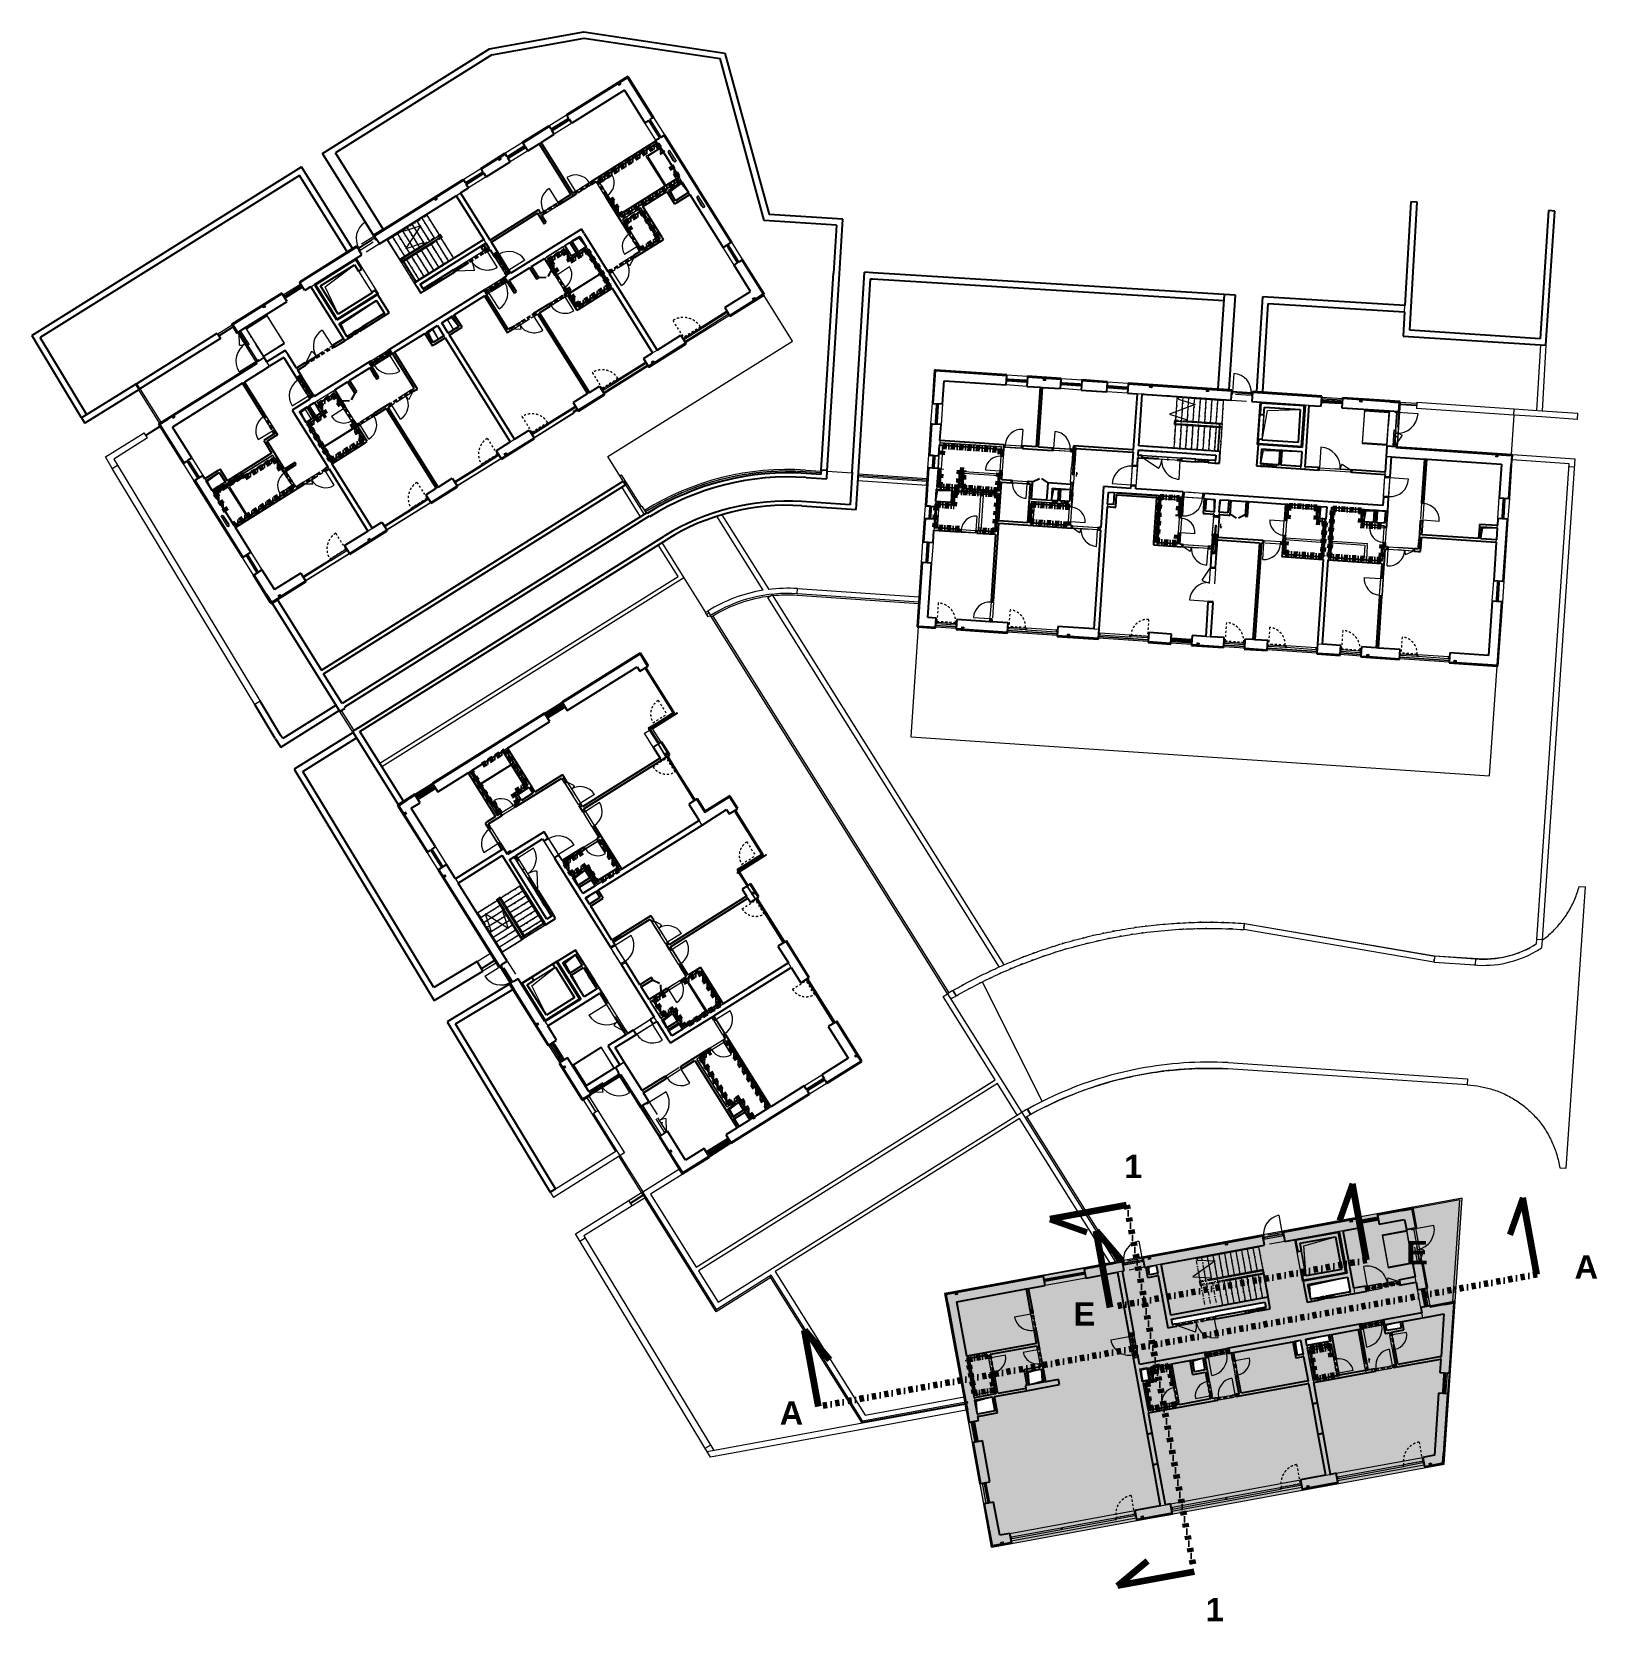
# Model space of a CAD drawing. Header units: millimetres. Extents: x -7743 to 191930, y -8645 to 72638.
# Drawn here: x 68992 to 144480, y -4031 to 72638 of the extents above; entities that cross this region are included whole.
import ezdxf

# ---------------------------------------------------------------- set-up
doc = ezdxf.new("R2010")
doc.units = ezdxf.units.MM
for name, pattern in [('HA_Dash_2mm-S1mm', [200, 100, -100]), ('HA_Dash_3mm-S1mm', [300, 200, -100]), ('HA_DashDot_2_2mm-S0_6mm', [1650, 750, -450, 0, -450]), ('HA_DashDot_4mm-S1mm', [400, 200, -100, 0, -100]), ('HA_DashDot_6mm-S2mm', [600, 200, -200, 0, -200])]:
    doc.linetypes.add(name, pattern=pattern)
for name, color, linetype, lineweight in [('A-AREA-____-OTLN', 9, 'Continuous', 25), ('A-CLNG-____-OTLN', 9, 'Continuous', 9), ('A-DETL-____-OTLN', 9, 'Continuous', 25), ('A-DETL-____-THIN', 9, 'Continuous', 9), ('A-DETL-GENF-OTLN', 9, 'Continuous', 9), ('A-DOOR-____-MCUT', 9, 'Continuous', 9), ('A-DOOR-____-OTLN', 9, 'Continuous', 9), ('A-DOOR-FRAM-MCUT', 9, 'Continuous', 9), ('A-DOOR-FRAM-OTLN', 9, 'Continuous', 9), ('A-FLOR-____-OTLN', 9, 'Continuous', 9), ('A-FLOR-HRAL-MBND', 9, 'HA_DashDot_4mm-S1mm', 9), ('A-FLOR-HRAL-OTLN', 9, 'Continuous', 9), ('A-FLOR-LEVL-OTLN', 9, 'Continuous', 9), ('A-GENM-____-HDLN', 9, 'HA_Dash_3mm-S1mm', 9), ('A-GENM-____-MCUT', 9, 'Continuous', 9), ('A-GENM-____-OTLN', 9, 'Continuous', 9), ('A-GLAZ-____-MCUT', 9, 'Continuous', 5), ('A-GLAZ-____-OTLN', 9, 'Continuous', 5), ('A-GLAZ-CURT-MCUT', 9, 'Continuous', 5), ('A-GLAZ-CURT-OTLN', 9, 'Continuous', 5), ('A-GLAZ-CWMG-MCUT', 9, 'Continuous', 5), ('A-GLAZ-CWMG-OTLN', 9, 'Continuous', 5), ('A-WALL-____-MCUT', 9, 'Continuous', 25), ('A-WALL-____-OTLN', 9, 'Continuous', 9), ('G-____-____-SYMB', 9, 'Continuous', 5), ('I-WALL-____-MCUT', 9, 'Continuous', 25), ('I-WALL-____-OTLN', 9, 'Continuous', 9), ('M-HVAC-DUCT-OTLN', 9, 'Continuous', 9), ('S-BEAM-____-OTLN', 9, 'Continuous', 9), ('S-STRS-____-MBND', 9, 'HA_DashDot_4mm-S1mm', 9), ('S-STRS-____-OTLN', 9, 'Continuous', 9)]:
    doc.layers.add(name, color=color, linetype=linetype, lineweight=lineweight)
doc.styles.add('Arial_B', font='arialbd.ttf', dxfattribs={"height": 1125})

msp = doc.modelspace()

# ---------------------------------------------------------------- texts
at = {"layer": 'G-____-____-SYMB', "char_height": 1125, "attachment_point": 1, "style": 'Arial_B'}
for s, insert, width in [('\\fArial|b1|i0|c0|p34|;1', (121669, 18470.1), 1082.278), ('\\fArial|b1|i0|c0|p34|;E', (135273.6, 14306.9), 1262.658), ('\\fArial|b1|i0|c0|p34|;A', (143386.3, 13621.5), 1382.911), ('\\fArial|b1|i0|c0|p34|;E', (119224.1, 11353.4), 1262.658), ('\\fArial|b1|i0|c0|p34|;A', (105057.3, 6568.1), 1382.911), ('\\fArial|b1|i0|c0|p34|;1', (125602.7, -2906.4), 1082.278)]:
    msp.add_mtext(s, dxfattribs=dict(at, insert=insert, width=width))

# ---------------------------------------------------------------- blocks, each defined once
blk = doc.blocks.new('HA_DR_Single_Swing_Solid - In_OJ_700x2100-2215883-schema rezu D_110_5100')
at = {"layer": 'A-DOOR-____-MCUT', "linetype": 'HA_DashDot_2_2mm-S0_6mm'}
for p, q in [((-350, 57.5), (350, 57.5)), ((-350, -57.5), (350, -57.5))]:
    blk.add_line(p, q, dxfattribs=at)
at = {"layer": 'A-DOOR-____-OTLN', "lineweight": 5}
blk.add_line((350, 757.5), (350, 57.5), dxfattribs=at)
blk.add_arc((350, 57.5), 700, 90, 180, dxfattribs=at)
at = {"layer": 'A-DOOR-FRAM-MCUT'}
for p, q in [((-400, 57.5), (-350, 57.5)), ((-350, 57.5), (-350, -57.5)), ((350, 57.5), (400, 57.5)), ((350, -57.5), (350, 57.5)), ((-350, -57.5), (-400, -57.5)), ((400, -57.5), (350, -57.5))]:
    blk.add_line(p, q, dxfattribs=at)
blk = doc.blocks.new('HA_DR_Single_Swing_Solid - In_OJ_700x2100-2215885-schema rezu D_110_5100')
at = {"layer": 'A-DOOR-____-MCUT', "linetype": 'HA_DashDot_2_2mm-S0_6mm'}
for p, q in [((-350, 57.5), (350, 57.5)), ((-350, -57.5), (350, -57.5))]:
    blk.add_line(p, q, dxfattribs=at)
at = {"layer": 'A-DOOR-____-OTLN', "lineweight": 5}
blk.add_line((350, -757.5), (350, -57.5), dxfattribs=at)
blk.add_arc((350, -57.5), 700, 180, 270, dxfattribs=at)
at = {"layer": 'A-DOOR-FRAM-MCUT'}
for p, q in [((-350, 57.5), (-400, 57.5)), ((-350, -57.5), (-350, 57.5)), ((400, 57.5), (350, 57.5)), ((350, 57.5), (350, -57.5)), ((-400, -57.5), (-350, -57.5)), ((350, -57.5), (400, -57.5))]:
    blk.add_line(p, q, dxfattribs=at)
blk = doc.blocks.new('HA_DR_Single_Swing_Solid - In_OJ_800x2100-2215786-schema rezu D_110_5100')
at = {"layer": 'A-DOOR-____-MCUT', "linetype": 'HA_DashDot_2_2mm-S0_6mm'}
for p, q in [((-400, 57.5), (400, 57.5)), ((-400, -57.5), (400, -57.5))]:
    blk.add_line(p, q, dxfattribs=at)
at = {"layer": 'A-DOOR-____-OTLN', "lineweight": 5}
blk.add_line((400, 857.5), (400, 57.5), dxfattribs=at)
blk.add_arc((400, 57.5), 800, 90, 180, dxfattribs=at)
at = {"layer": 'A-DOOR-FRAM-MCUT'}
for p, q in [((-450, 57.5), (-400, 57.5)), ((-400, 57.5), (-400, -57.5)), ((400, 57.5), (450, 57.5)), ((400, -57.5), (400, 57.5)), ((-400, -57.5), (-450, -57.5)), ((450, -57.5), (400, -57.5))]:
    blk.add_line(p, q, dxfattribs=at)
blk = doc.blocks.new('HA_DR_Single_Swing_Solid - In_OJ_900x2100_Vstupni-2215765-schema rezu D_110_5100')
at = {"layer": 'A-DOOR-____-MCUT', "linetype": 'HA_DashDot_2_2mm-S0_6mm'}
for p, q in [((-450, 125), (450, 125)), ((-450, -125), (450, -125))]:
    blk.add_line(p, q, dxfattribs=at)
at = {"layer": 'A-DOOR-____-OTLN', "lineweight": 5}
blk.add_line((450, 1025), (450, 125), dxfattribs=at)
at = {"layer": 'A-DOOR-____-OTLN'}
for p, q in [((-500, 125), (500, 125)), ((-500, -125), (500, -125))]:
    blk.add_line(p, q, dxfattribs=at)
at = {"layer": 'A-DOOR-____-OTLN', "lineweight": 5}
blk.add_arc((450, 125), 900, 90, 180, dxfattribs=at)
at = {"layer": 'A-DOOR-FRAM-MCUT'}
for p, q in [((-500, 125), (-450, 125)), ((-450, 125), (-450, -125)), ((450, 125), (500, 125)), ((450, -125), (450, 125)), ((-450, -125), (-500, -125)), ((500, -125), (450, -125))]:
    blk.add_line(p, q, dxfattribs=at)
blk = doc.blocks.new('HA_DR_Single_Swing_Solid_ButtFrame - In_FAS_900x2350_Unik-2108754-schema rezu D_110_5100')
at = {"layer": 'A-DOOR-____-MCUT', "linetype": 'HA_DashDot_2_2mm-S0_6mm'}
for p, q in [((-450, 170), (450, 170)), ((-450, 70), (450, 70))]:
    blk.add_line(p, q, dxfattribs=at)
at = {"layer": 'A-DOOR-____-OTLN', "lineweight": 5}
blk.add_line((450, 1070), (450, 170), dxfattribs=at)
at = {"layer": 'A-DOOR-____-OTLN', "linetype": 'HA_DashDot_2_2mm-S0_6mm'}
for p, q in [((500, 220), (-500, 220)), ((500, -220), (-500, -220))]:
    blk.add_line(p, q, dxfattribs=at)
at = {"layer": 'A-DOOR-____-OTLN', "lineweight": 5}
blk.add_arc((450, 170), 900, 90, 180, dxfattribs=at)
at = {"layer": 'A-DOOR-FRAM-MCUT'}
for p, q in [((-500, 170), (-450, 170)), ((-450, 70), (-500, 70)), ((-450, 170), (-450, 70)), ((450, 170), (500, 170)), ((450, 70), (450, 170)), ((500, 70), (450, 70))]:
    blk.add_line(p, q, dxfattribs=at)
blk = doc.blocks.new('HA_DR_Single_SlidingToPocket_Solid - In_OJ_700x2100-2195884-schema rezu D_110_5100')
at = {"layer": 'A-DOOR-____-MCUT', "linetype": 'HA_DashDot_2_2mm-S0_6mm'}
for p, q in [((-350, 78), (350, 78)), ((-350, -77), (350, -77))]:
    blk.add_line(p, q, dxfattribs=at)
at = {"layer": 'A-DOOR-____-MCUT', "lineweight": 5}
for p, q in [((720, 19), (-20, 19)), ((-20, 19), (-20, -20)), ((720, -20), (720, 19)), ((100, -177), (-100, -177)), ((-20, -20), (350, -20)), ((100, -177), (8, -231)), ((442, -20), (720, -20))]:
    blk.add_line(p, q, dxfattribs=at)
at = {"layer": 'A-DOOR-FRAM-MCUT'}
for p, q in [((-350, 78), (-443, 78)), ((-370, -20), (-370, 20)), ((-370, 20), (-350, 20)), ((-350, 20), (-350, 78)), ((462, 78), (350, 78)), ((350, 78), (350, 20)), ((350, 20), (442, 20)), ((442, 20), (442, 47)), ((462, 58), (462, 78)), ((752, 47), (752, 20)), ((752, 20), (832, 20)), ((832, 20), (832, 47)), ((-443, -77), (-350, -77)), ((-350, -20), (-370, -20)), ((-350, -77), (-350, -20)), ((442, -20), (350, -20)), ((350, -20), (350, -77)), ((350, -77), (462, -77)), ((442, -47), (442, -20)), ((462, -77), (462, -57)), ((752, -20), (752, -47)), ((832, -20), (752, -20)), ((832, -47), (832, -20))]:
    blk.add_line(p, q, dxfattribs=at)
blk = doc.blocks.new('Top Rail Type - Top Rail_Internal_-1380920-schema rezu D_110_5100')
at = {"layer": 'A-FLOR-HRAL-OTLN'}
for p, q in [((13750, 11499.6), (13750, 11549.6)), ((13750, 11549.6), (14910, 11549.6)), ((14910, 11549.6), (14910, 11499.6)), ((14910, 11499.6), (13750, 11499.6))]:
    blk.add_line(p, q, dxfattribs=at)
blk = doc.blocks.new('Top Rail Type - Top Rail_Internal_-V41-schema rezu D_110_5100')
at = {"layer": 'A-FLOR-HRAL-MBND'}
for p, q in [((11830, 11500), (11830, 11550)), ((11830, 11550), (11830, 11550)), ((11854, 11500), (11830, 11500))]:
    blk.add_line(p, q, dxfattribs=at)
at = {"layer": 'A-FLOR-HRAL-OTLN'}
for p, q in [((11830, 11550), (11854, 11500)), ((14910, 11550), (11830, 11550)), ((14910, 11500), (14910, 11550)), ((14910, 11500), (11854, 11500))]:
    blk.add_line(p, q, dxfattribs=at)
blk = doc.blocks.new('Top Rail Type - Top Rail_Internal_-1380936-schema rezu D_110_5100')
at = {"layer": 'A-FLOR-HRAL-OTLN'}
for p, q in [((13750, 10350.4), (13750, 10400.4)), ((13750, 10400.4), (14910, 10400.4)), ((14910, 10350.4), (13750, 10350.4)), ((14910, 10400.4), (14910, 10350.4))]:
    blk.add_line(p, q, dxfattribs=at)
blk = doc.blocks.new('Top Rail Type - Top Rail_Internal_-V42-schema rezu D_110_5100')
at = {"layer": 'A-FLOR-HRAL-MBND'}
for p, q in [((11780, 10400), (11780, 10200)), ((11905, 10400), (11780, 10400)), ((11780, 10200), (14910, 10200)), ((11830, 10350), (11830, 10250)), ((11905, 10350), (11830, 10350)), ((11830, 10250), (14910, 10250)), ((12366, 10400), (11905, 10400)), ((12390, 10350), (11905, 10350)), ((14910, 10250), (14910, 10200))]:
    blk.add_line(p, q, dxfattribs=at)
at = {"layer": 'A-FLOR-HRAL-OTLN'}
for p, q in [((12366, 10400), (12390, 10350)), ((14910, 10400), (12366, 10400)), ((14910, 10350), (12390, 10350)), ((14910, 10350), (14910, 10400))]:
    blk.add_line(p, q, dxfattribs=at)
blk = doc.blocks.new('HA_WD_SinglePanel - 1000x3200-2168127-schema rezu D_110_5100')
at = {"layer": 'A-GLAZ-____-MCUT'}
for p, q in [((-440, 25), (-440, -25)), ((-390, 25), (-440, 25)), ((-390, -25), (-390, 25)), ((390, 5), (-390, 5)), ((390, 25), (390, -25)), ((440, 25), (390, 25)), ((440, -25), (440, 25)), ((-500, 0), (-440, 0)), ((-420, -70), (-500, -70)), ((-440, -25), (-390, -25)), ((-420, -25), (-420, -70)), ((390, -5), (-390, -5)), ((390, -25), (440, -25)), ((420, -70), (420, -25)), ((500, -70), (420, -70)), ((440, 0), (500, 0))]:
    blk.add_line(p, q, dxfattribs=at)
at = {"layer": 'A-GLAZ-____-OTLN'}
for p, q in [((-440, -25), (-440, 25)), ((440, 25), (-440, 25)), ((390, 25), (-390, 25)), ((440, 25), (440, -25)), ((-440, -25), (440, -25)), ((420, -70), (-420, -70)), ((390, -25), (-390, -25))]:
    blk.add_line(p, q, dxfattribs=at)
blk = doc.blocks.new('HA_WD_SinglePanel - 1000x3200-2168126-schema rezu D_110_5100')
at = {"layer": 'A-GLAZ-____-MCUT'}
for p, q in [((-420, 70), (-500, 70)), ((-500, 0), (-440, 0)), ((-440, -25), (-440, 25)), ((-440, 25), (-390, 25)), ((-420, 25), (-420, 70)), ((-390, 25), (-390, -25)), ((390, 5), (-390, 5)), ((390, -25), (390, 25)), ((390, 25), (440, 25)), ((500, 70), (420, 70)), ((420, 70), (420, 25)), ((440, 25), (440, -25)), ((440, 0), (500, 0)), ((-390, -25), (-440, -25)), ((390, -5), (-390, -5)), ((440, -25), (390, -25))]:
    blk.add_line(p, q, dxfattribs=at)
at = {"layer": 'A-GLAZ-____-OTLN'}
for p, q in [((440, 25), (-440, 25)), ((-440, -25), (-440, 25)), ((420, 70), (-420, 70)), ((390, 25), (-390, 25)), ((440, 25), (440, -25)), ((-440, -25), (440, -25)), ((390, -25), (-390, -25))]:
    blk.add_line(p, q, dxfattribs=at)
blk = doc.blocks.new('HA_WD_SinglePanel - 2000x1150-2168136-schema rezu D_110_5100')
at = {"layer": 'A-GLAZ-____-MCUT'}
for p, q in [((-920, 70), (-1000, 70)), ((-1000, 0), (-940, 0)), ((-940, -25), (-940, 25)), ((-940, 25), (-890, 25)), ((-920, 25), (-920, 70)), ((-890, 25), (-890, -25)), ((890, 5), (-890, 5)), ((890, -25), (890, 25)), ((890, 25), (940, 25)), ((1000, 70), (920, 70)), ((920, 70), (920, 25)), ((940, 25), (940, -25)), ((940, 0), (1000, 0)), ((-890, -25), (-940, -25)), ((890, -5), (-890, -5)), ((940, -25), (890, -25))]:
    blk.add_line(p, q, dxfattribs=at)
at = {"layer": 'A-GLAZ-____-OTLN'}
for p, q in [((940, 25), (-940, 25)), ((-940, -25), (-940, 25)), ((920, 70), (-920, 70)), ((890, 25), (-890, 25)), ((940, 25), (940, -25)), ((-940, -25), (940, -25)), ((890, -25), (-890, -25))]:
    blk.add_line(p, q, dxfattribs=at)
blk = doc.blocks.new('HA_WD_SinglePanel - 1000x2400-2168134-schema rezu D_110_5100')
at = {"layer": 'A-GLAZ-____-MCUT'}
for p, q in [((-420, 70), (-500, 70)), ((-500, 0), (-440, 0)), ((-440, -25), (-440, 25)), ((-440, 25), (-390, 25)), ((-420, 25), (-420, 70)), ((-390, 25), (-390, -25)), ((390, 5), (-390, 5)), ((390, -25), (390, 25)), ((390, 25), (440, 25)), ((500, 70), (420, 70)), ((420, 70), (420, 25)), ((440, 25), (440, -25)), ((440, 0), (500, 0)), ((-390, -25), (-440, -25)), ((390, -5), (-390, -5)), ((440, -25), (390, -25))]:
    blk.add_line(p, q, dxfattribs=at)
at = {"layer": 'A-GLAZ-____-OTLN'}
for p, q in [((440, 25), (-440, 25)), ((-440, -25), (-440, 25)), ((420, 70), (-420, 70)), ((390, 25), (-390, 25)), ((440, 25), (440, -25)), ((-440, -25), (440, -25)), ((390, -25), (-390, -25))]:
    blk.add_line(p, q, dxfattribs=at)
blk = doc.blocks.new('HA_WD_SinglePanel - 875x2400-2168138-schema rezu D_110_5100')
at = {"layer": 'A-GLAZ-____-MCUT'}
for p, q in [((-358, 70), (-438, 70)), ((-438, 0), (-378, 0)), ((-378, -25), (-378, 25)), ((-378, 25), (-328, 25)), ((-358, 25), (-358, 70)), ((-328, 25), (-328, -25)), ((327, 5), (-328, 5)), ((327, -25), (327, 25)), ((327, 25), (377, 25)), ((437, 70), (357, 70)), ((357, 70), (357, 25)), ((377, 25), (377, -25)), ((377, 0), (437, 0)), ((-328, -25), (-378, -25)), ((327, -5), (-328, -5)), ((377, -25), (327, -25))]:
    blk.add_line(p, q, dxfattribs=at)
at = {"layer": 'A-GLAZ-____-OTLN'}
for p, q in [((377, 25), (-378, 25)), ((-378, -25), (-378, 25)), ((357, 70), (-358, 70)), ((327, 25), (-328, 25)), ((377, 25), (377, -25)), ((-378, -25), (377, -25)), ((327, -25), (-328, -25))]:
    blk.add_line(p, q, dxfattribs=at)
blk = doc.blocks.new('HA_DR_Double_Swing_Solid_FrameButt - In_FAS_1600x2350_1000-2125293-schema rezu D_110_5100')
at = {"layer": 'A-DOOR-____-MCUT', "linetype": 'HA_DashDot_2_2mm-S0_6mm'}
for p, q in [((-800, -20), (800, -20)), ((-800, -120), (800, -120))]:
    blk.add_line(p, q, dxfattribs=at)
at = {"layer": 'A-DOOR-____-OTLN', "linetype": 'HA_DashDot_2_2mm-S0_6mm'}
for p, q in [((850, 220), (-850, 220)), ((850, -220), (-850, -220))]:
    blk.add_line(p, q, dxfattribs=at)
at = {"layer": 'A-DOOR-____-OTLN', "lineweight": 5}
for p, q in [((-280, -420), (-800, -120)), ((800, -1120), (800, -120))]:
    blk.add_line(p, q, dxfattribs=at)
for centre, radius, start, end in [((-800, -120), 600, 330, 360), ((800, -120), 1000, 180, 270)]:
    blk.add_arc(centre, radius, start, end, dxfattribs=at)
at = {"layer": 'A-DOOR-FRAM-MCUT'}
for p, q in [((-800, -20), (-850, -20)), ((-850, -120), (-800, -120)), ((-800, -120), (-800, -20)), ((850, -20), (800, -20)), ((800, -20), (800, -120)), ((800, -120), (850, -120))]:
    blk.add_line(p, q, dxfattribs=at)
blk = doc.blocks.new('HA_GM_Shaft_Rectangle - Default-2240305-schema rezu D_110_5100')
at = {"layer": 'A-DETL-GENF-OTLN'}
for p, q in [((68.5, -68.5), (850, 0)), ((0, -685), (68.5, -68.5))]:
    blk.add_line(p, q, dxfattribs=at)
at = {"layer": 'A-GENM-____-OTLN'}
for p, q in [((0, -685), (0, 0)), ((0, 0), (850, 0)), ((850, 0), (850, -685)), ((850, -685), (0, -685))]:
    blk.add_line(p, q, dxfattribs=at)
blk = doc.blocks.new('HA_GM_Shaft_Rectangle - Default-2240303-schema rezu D_110_5100')
at = {"layer": 'A-DETL-GENF-OTLN'}
for p, q in [((65, -65), (700, 0)), ((0, -650), (65, -65))]:
    blk.add_line(p, q, dxfattribs=at)
at = {"layer": 'A-GENM-____-OTLN'}
for p, q in [((0, -650), (0, 0)), ((0, 0), (700, 0)), ((700, 0), (700, -650)), ((700, -650), (0, -650))]:
    blk.add_line(p, q, dxfattribs=at)
blk = doc.blocks.new('HA_GM_Shaft_Rectangle - Default-2240307-schema rezu D_110_5100')
at = {"layer": 'A-DETL-GENF-OTLN'}
for p, q in [((37, -37), (370, 0)), ((0, -570), (37, -37))]:
    blk.add_line(p, q, dxfattribs=at)
at = {"layer": 'A-GENM-____-OTLN'}
for p, q in [((0, -570), (0, 0)), ((0, 0), (370, 0)), ((370, 0), (370, -570)), ((370, -570), (0, -570))]:
    blk.add_line(p, q, dxfattribs=at)
blk = doc.blocks.new('HA_GM_Shaft_Rectangle - Default-2240317-schema rezu D_110_5100')
at = {"layer": 'A-DETL-GENF-OTLN'}
for p, q in [((51.5, -51.5), (515, 0)), ((0, -570), (51.5, -51.5))]:
    blk.add_line(p, q, dxfattribs=at)
at = {"layer": 'A-GENM-____-OTLN'}
for p, q in [((0, -570), (0, 0)), ((0, 0), (515, 0)), ((515, 0), (515, -570)), ((515, -570), (0, -570))]:
    blk.add_line(p, q, dxfattribs=at)
blk = doc.blocks.new('HA_GM_Shaft_Rectangle - Default-2240311-schema rezu D_110_5100')
at = {"layer": 'A-DETL-GENF-OTLN'}
for p, q in [((27.5, -27.5), (275, 0)), ((0, -685), (27.5, -27.5))]:
    blk.add_line(p, q, dxfattribs=at)
at = {"layer": 'A-GENM-____-OTLN'}
for p, q in [((0, -685), (0, 0)), ((0, 0), (275, 0)), ((275, 0), (275, -685)), ((275, -685), (0, -685))]:
    blk.add_line(p, q, dxfattribs=at)
blk = doc.blocks.new('HA_GM_Shaft_Rectangle - Default-2246622-schema rezu D_110_5100')
at = {"layer": 'A-DETL-GENF-OTLN'}
for p, q in [((30, -30), (1160, 0)), ((0, -300), (30, -30))]:
    blk.add_line(p, q, dxfattribs=at)
at = {"layer": 'A-GENM-____-OTLN'}
for p, q in [((0, -300), (0, 0)), ((0, 0), (1160, 0)), ((1160, 0), (1160, -300)), ((1160, -300), (0, -300))]:
    blk.add_line(p, q, dxfattribs=at)
blk = doc.blocks.new('HA_GM_Shaft_Rectangle - Default-2240313-schema rezu D_110_5100')
at = {"layer": 'A-DETL-GENF-OTLN'}
for p, q in [((30, -30), (700, 0)), ((0, -300), (30, -30))]:
    blk.add_line(p, q, dxfattribs=at)
at = {"layer": 'A-GENM-____-OTLN'}
for p, q in [((0, -300), (0, 0)), ((0, 0), (700, 0)), ((700, 0), (700, -300)), ((700, -300), (0, -300))]:
    blk.add_line(p, q, dxfattribs=at)
blk = doc.blocks.new('HA_GM_Shaft_Rectangle - Default-2240301-schema rezu D_110_5100')
at = {"layer": 'A-DETL-GENF-OTLN'}
for p, q in [((26, -26), (4580, 0)), ((0, -260), (26, -26))]:
    blk.add_line(p, q, dxfattribs=at)
at = {"layer": 'A-GENM-____-OTLN'}
for p, q in [((0, -260), (0, 0)), ((0, 0), (4580, 0)), ((4580, 0), (4580, -260)), ((4580, -260), (0, -260))]:
    blk.add_line(p, q, dxfattribs=at)
blk = doc.blocks.new('HA_GM_Shaft_Rectangle - Default-2240319-schema rezu D_110_5100')
at = {"layer": 'A-DETL-GENF-OTLN'}
for p, q in [((160, -160), (1735, 0)), ((0, -1600), (160, -160))]:
    blk.add_line(p, q, dxfattribs=at)
at = {"layer": 'A-GENM-____-OTLN'}
for p, q in [((0, -1600), (0, 0)), ((0, 0), (1735, 0)), ((1735, 0), (1735, -1600)), ((1735, -1600), (0, -1600))]:
    blk.add_line(p, q, dxfattribs=at)
blk = doc.blocks.new('HA_GM_Shaft_Rectangle - Default-2240315-schema rezu D_110_5100')
at = {"layer": 'A-DETL-GENF-OTLN'}
for p, q in [((40, -40), (400.4, 0)), ((0, -400), (40, -40))]:
    blk.add_line(p, q, dxfattribs=at)
at = {"layer": 'A-GENM-____-OTLN'}
for p, q in [((0, -400), (0, 0)), ((0, 0), (400.4, 0)), ((400.4, 0), (400.4, -400)), ((400.4, -400), (0, -400))]:
    blk.add_line(p, q, dxfattribs=at)
blk = doc.blocks.new('HA_DR_Double_Swing_Solid_FrameButt - In_OBJ_1500x2100_1000-2125295-schema rezu D_110_5100')
at = {"layer": 'A-DOOR-____-MCUT', "linetype": 'HA_DashDot_2_2mm-S0_6mm'}
for p, q in [((-750, 25), (750, 25)), ((-750, -75), (750, -75))]:
    blk.add_line(p, q, dxfattribs=at)
at = {"layer": 'A-DOOR-____-OTLN', "linetype": 'HA_DashDot_2_2mm-S0_6mm'}
for p, q in [((800, 125), (-800, 125)), ((800, -125), (-800, -125))]:
    blk.add_line(p, q, dxfattribs=at)
at = {"layer": 'A-DOOR-____-OTLN', "lineweight": 5}
for p, q in [((-317, -325), (-750, -75)), ((750, -1075), (750, -75))]:
    blk.add_line(p, q, dxfattribs=at)
for centre, radius, start, end in [((-750, -75), 500, 330, 0), ((750, -75), 1000, 180, 270)]:
    blk.add_arc(centre, radius, start, end, dxfattribs=at)
at = {"layer": 'A-DOOR-FRAM-MCUT'}
for p, q in [((-750, 25), (-800, 25)), ((-750, -75), (-750, 25)), ((800, 25), (750, 25)), ((750, 25), (750, -75)), ((-800, -75), (-750, -75)), ((750, -75), (800, -75))]:
    blk.add_line(p, q, dxfattribs=at)
blk = doc.blocks.new('HA_GM_Shaft_Rectangle - Default-2261063-schema rezu D_110_5100')
at = {"layer": 'A-DETL-GENF-OTLN'}
for p, q in [((72, -72), (1935, 0)), ((0, -720), (72, -72))]:
    blk.add_line(p, q, dxfattribs=at)
at = {"layer": 'A-GENM-____-OTLN'}
for p, q in [((0, -720), (0, 0)), ((0, 0), (1935, 0)), ((1935, 0), (1935, -720)), ((1935, -720), (0, -720))]:
    blk.add_line(p, q, dxfattribs=at)
blk = doc.blocks.new('Systémový panel - Sklo-2011739-schema rezu D_110_5100')
at = {"layer": 'A-GLAZ-CURT-MCUT'}
for p, q in [((1212.5, 0), (-1212.5, 0)), ((-1212.5, 0), (-1212.5, -70)), ((-1212.5, -70), (1212.5, -70)), ((1212.5, -70), (1212.5, 0))]:
    blk.add_line(p, q, dxfattribs=at)
blk = doc.blocks.new('Obdélníková příčel - 50x70mm EXT-2011740-schema rezu D_110_5100')
at = {"layer": 'A-GLAZ-CWMG-MCUT'}
for p, q in [((-50, 70), (0, 70)), ((-50, 0), (-50, 70)), ((0, 0), (-50, 0)), ((0, 70), (0, 0))]:
    blk.add_line(p, q, dxfattribs=at)
blk = doc.blocks.new('ABMV_CW_Single_Swing_Generic - Ex_Glass_SKLOPNE-2011742-schema rezu D_110_5100')
at = {"layer": 'A-DOOR-____-OTLN', "linetype": 'HA_Dash_2mm-S1mm', "lineweight": 5}
for p in [(450, 930), (-450, 30)]:
    blk.add_line(p, (450, 30), dxfattribs=at)
blk.add_arc((450, 30), 900, 90, 180, dxfattribs=at)
blk = doc.blocks.new('Obdélníková příčel - 50x70mm EXT-1501617-schema rezu D_110_5100')
at = {"layer": 'A-GLAZ-CWMG-OTLN'}
for p, q in [((6582, 1115), (5697, 952)), ((6595, 1046), (5709, 883))]:
    blk.add_line(p, q, dxfattribs=at)
blk = doc.blocks.new('Obdélníková příčel - 50x70mm EXT-2011734-schema rezu D_110_5100')
at = {"layer": 'A-GLAZ-CWMG-MCUT'}
for p, q in [((-25, 70), (25, 70)), ((-25, 0), (-25, 70)), ((25, 0), (-25, 0)), ((25, 70), (25, 0))]:
    blk.add_line(p, q, dxfattribs=at)
blk = doc.blocks.new('Systémový panel - Sklo-2011743-schema rezu D_110_5100')
at = {"layer": 'A-GLAZ-CURT-MCUT'}
for p, q in [((1300, 0), (-1300, 0)), ((-1300, 0), (-1300, -70)), ((-1300, -70), (1300, -70)), ((1300, -70), (1300, 0))]:
    blk.add_line(p, q, dxfattribs=at)
blk = doc.blocks.new('Systémový panel - Sklo-2012391-schema rezu D_110_5100')
at = {"layer": 'A-GLAZ-CURT-MCUT'}
for p, q in [((1306.25, 0), (-1306.25, 0)), ((-1306.25, 0), (-1306.25, -70)), ((-1306.25, -70), (1306.25, -70)), ((1306.25, -70), (1306.25, 0))]:
    blk.add_line(p, q, dxfattribs=at)
blk = doc.blocks.new('ABMV_CW_Single_Swing_Generic - Ex_Glass_SKLOPNE-2012392-schema rezu D_110_5100')
at = {"layer": 'A-DOOR-____-OTLN', "linetype": 'HA_Dash_2mm-S1mm', "lineweight": 5}
for p in [(462.5, 955), (-462.5, 30)]:
    blk.add_line(p, (462.5, 30), dxfattribs=at)
blk.add_arc((462.5, 30), 925, 90, 180, dxfattribs=at)
blk = doc.blocks.new('Obdélníková příčel - 50x70mm EXT-1501721-schema rezu D_110_5100')
at = {"layer": 'A-GLAZ-CWMG-OTLN'}
for p, q in [((14573, 2585), (13663, 2418)), ((14585, 2516), (13676, 2349))]:
    blk.add_line(p, q, dxfattribs=at)
blk = doc.blocks.new('Systémový panel - Sklo-2012393-schema rezu D_110_5100')
at = {"layer": 'A-GLAZ-CURT-MCUT'}
for p, q in [((1318.75, 0), (-1318.75, 0)), ((-1318.75, 0), (-1318.75, -70)), ((-1318.75, -70), (1318.75, -70)), ((1318.75, -70), (1318.75, 0))]:
    blk.add_line(p, q, dxfattribs=at)
blk = doc.blocks.new('Systémový panel - Sklo-2012829-schema rezu D_110_5100')
at = {"layer": 'A-GLAZ-CURT-MCUT'}
for p, q in [((1587.5, 0), (-1587.5, 0)), ((-1587.5, 0), (-1587.5, -70)), ((-1587.5, -70), (1587.5, -70)), ((1587.5, -70), (1587.5, 0))]:
    blk.add_line(p, q, dxfattribs=at)
blk = doc.blocks.new('HA_GM_Tiling_LineBased - Generic Tiles-2157053-schema rezu D_110_5100')
at = {"layer": 'A-GENM-____-OTLN', "linetype": 'HA_DashDot_4mm-S1mm', "lineweight": 80}
blk.add_line((0, -50), (795, -50), dxfattribs=at)
blk = doc.blocks.new('HA_GM_Tiling_LineBased - Generic Tiles-2157054-schema rezu D_110_5100')
at = {"layer": 'A-GENM-____-OTLN', "linetype": 'HA_DashDot_4mm-S1mm', "lineweight": 80}
blk.add_line((50, -50), (990, -50), dxfattribs=at)
blk = doc.blocks.new('HA_GM_Tiling_LineBased - Generic Tiles-2157055-schema rezu D_110_5100')
at = {"layer": 'A-GENM-____-OTLN', "linetype": 'HA_DashDot_4mm-S1mm', "lineweight": 80}
blk.add_line((50, -50), (80, -50), dxfattribs=at)
blk = doc.blocks.new('HA_GM_Tiling_LineBased - Generic Tiles-2157056-schema rezu D_110_5100')
at = {"layer": 'A-GENM-____-OTLN', "linetype": 'HA_DashDot_4mm-S1mm', "lineweight": 80}
blk.add_line((50, -50), (1725, -50), dxfattribs=at)
blk = doc.blocks.new('HA_GM_Tiling_LineBased - Generic Tiles-2157057-schema rezu D_110_5100')
at = {"layer": 'A-GENM-____-OTLN', "linetype": 'HA_DashDot_4mm-S1mm', "lineweight": 80}
blk.add_line((50, -50), (1270, -50), dxfattribs=at)
blk = doc.blocks.new('HA_GM_Tiling_LineBased - Generic Tiles-2157058-schema rezu D_110_5100')
at = {"layer": 'A-GENM-____-OTLN', "linetype": 'HA_DashDot_4mm-S1mm', "lineweight": 80}
blk.add_line((50, -50), (1265, -50), dxfattribs=at)
blk = doc.blocks.new('HA_GM_Tiling_LineBased - Generic Tiles-2157059-schema rezu D_110_5100')
at = {"layer": 'A-GENM-____-OTLN', "linetype": 'HA_DashDot_4mm-S1mm', "lineweight": 80}
blk.add_line((50, -50), (440, -50), dxfattribs=at)
blk = doc.blocks.new('HA_GM_Tiling_LineBased - Generic Tiles-2157060-schema rezu D_110_5100')
at = {"layer": 'A-GENM-____-OTLN', "linetype": 'HA_DashDot_4mm-S1mm', "lineweight": 80}
blk.add_line((-50, -50), (635, -50), dxfattribs=at)
blk = doc.blocks.new('HA_GM_Tiling_LineBased - Generic Tiles-2157061-schema rezu D_110_5100')
at = {"layer": 'A-GENM-____-OTLN', "linetype": 'HA_DashDot_4mm-S1mm', "lineweight": 80}
blk.add_line((50, -50), (885, -50), dxfattribs=at)
blk = doc.blocks.new('HA_GM_Tiling_LineBased - Generic Tiles-2157062-schema rezu D_110_5100')
at = {"layer": 'A-GENM-____-OTLN', "linetype": 'HA_DashDot_4mm-S1mm', "lineweight": 80}
blk.add_line((50, -50), (1050, -50), dxfattribs=at)
blk = doc.blocks.new('HA_GM_Tiling_LineBased - Generic Tiles-2157063-schema rezu D_110_5100')
at = {"layer": 'A-GENM-____-OTLN', "linetype": 'HA_DashDot_4mm-S1mm', "lineweight": 80}
blk.add_line((50, -50), (955, -50), dxfattribs=at)
blk = doc.blocks.new('HA_GM_Tiling_LineBased - Generic Tiles-2157064-schema rezu D_110_5100')
at = {"layer": 'A-GENM-____-OTLN', "linetype": 'HA_DashDot_4mm-S1mm', "lineweight": 80}
blk.add_line((50, -50), (1535, -50), dxfattribs=at)
blk = doc.blocks.new('HA_GM_Tiling_LineBased - Generic Tiles-2157065-schema rezu D_110_5100')
at = {"layer": 'A-GENM-____-OTLN', "linetype": 'HA_DashDot_4mm-S1mm', "lineweight": 80}
blk.add_line((50, -50), (685, -50), dxfattribs=at)
blk = doc.blocks.new('Cistici zona_ram - Cistici zona_ram-1812206-schema rezu D_110_5100')
at = {"layer": 'A-GENM-____-OTLN'}
for p, q in [((22060, 11000), (20860, 11000)), ((20860, 11000), (20860, 9400)), ((20880, 9420), (20880, 10980)), ((20880, 10980), (22040, 10980)), ((22040, 10980), (22040, 9420)), ((22060, 9400), (22060, 11000)), ((20860, 9400), (22060, 9400)), ((22040, 9420), (20880, 9420))]:
    blk.add_line(p, q, dxfattribs=at)
blk = doc.blocks.new('HA_DR_Double_Swing_Solid_FrameButt - In_1800x2100_900-2119139-schema rezu D_110_5100')
at = {"layer": 'A-DOOR-____-MCUT', "linetype": 'HA_DashDot_2_2mm-S0_6mm'}
for p, q in [((-900, -7), (900, -7)), ((-900, -58), (900, -58))]:
    blk.add_line(p, q, dxfattribs=at)
at = {"layer": 'A-DOOR-____-OTLN', "linetype": 'HA_DashDot_2_2mm-S0_6mm'}
for p, q in [((950, 58), (-950, 58)), ((950, -58), (-950, -58))]:
    blk.add_line(p, q, dxfattribs=at)
at = {"layer": 'A-DOOR-____-OTLN', "lineweight": 5}
for p, q in [((-121, -507), (-900, -58)), ((900, -957), (900, -58))]:
    blk.add_line(p, q, dxfattribs=at)
for centre, start, end in [((-900, -58), 330, 360), ((900, -58), 180, 270)]:
    blk.add_arc(centre, 900, start, end, dxfattribs=at)
at = {"layer": 'A-DOOR-FRAM-MCUT'}
for p, q in [((-900, -7), (-950, -7)), ((-950, -58), (-900, -58)), ((-900, -58), (-900, -7)), ((950, -7), (900, -7)), ((900, -7), (900, -58)), ((900, -58), (950, -58))]:
    blk.add_line(p, q, dxfattribs=at)
blk = doc.blocks.new('TB_Porotherm KP11_5_1000mm - TB_Porotherm KP11_5_1000mm-1965691-schema rezu D_110_5100')
at = {"layer": 'A-GENM-____-HDLN'}
for p, q in [((-500, 57.5), (500, 57.5)), ((-500, 0), (500, 0)), ((500, -57.5), (-500, -57.5))]:
    blk.add_line(p, q, dxfattribs=at)
blk = doc.blocks.new('TB_Porotherm KP11_5_2000mm - TB_Porotherm KP11_5_2000mm-1976121-schema rezu D_110_5100')
at = {"layer": 'A-GENM-____-HDLN'}
for p, q in [((-1000, 57.5), (1000, 57.5)), ((-1000, 0), (1000, 0)), ((1000, -57.5), (-1000, -57.5))]:
    blk.add_line(p, q, dxfattribs=at)
blk = doc.blocks.new('TB_Porotherm KP11_5_1250mm - TB_Porotherm KP11_5_1250mm-1972106-schema rezu D_110_5100')
at = {"layer": 'A-GENM-____-HDLN'}
for p, q in [((-625, 57.5), (625, 57.5)), ((-625, 0), (625, 0)), ((625, -57.5), (-625, -57.5))]:
    blk.add_line(p, q, dxfattribs=at)
blk = doc.blocks.new('TB_Porotherm KP7_1250mm - TB_Porotherm KP7_1250mm-1966492-schema rezu D_110_5100')
at = {"layer": 'A-GENM-____-HDLN'}
for p, q in [((-625, 35), (625, 35)), ((-625, 0), (625, 0)), ((625, -35), (-625, -35))]:
    blk.add_line(p, q, dxfattribs=at)
blk = doc.blocks.new('TB_Porotherm KP11_5_1750mm - TB_Porotherm KP11_5_1750mm-1973712-schema rezu D_110_5100')
at = {"layer": 'A-GENM-____-HDLN'}
for p, q in [((-875, 57.5), (875, 57.5)), ((-875, 0), (875, 0)), ((875, -57.5), (-875, -57.5))]:
    blk.add_line(p, q, dxfattribs=at)
blk = doc.blocks.new('TB_Porotherm KP7_1750mm - TB_Porotherm KP7_1750mm-1974515-schema rezu D_110_5100')
at = {"layer": 'A-GENM-____-HDLN'}
for p, q in [((-875, 35), (875, 35)), ((-875, 0), (875, 0)), ((875, -35), (-875, -35))]:
    blk.add_line(p, q, dxfattribs=at)
blk = doc.blocks.new('Obdélníková příčel - 50x70mm EXT-2011748-schema rezu D_110_5100')
at = {"layer": 'A-GLAZ-CWMG-MCUT'}
for p, q in [((0, 70), (-50, 70)), ((-50, 70), (-50, 0)), ((-50, 0), (0, 0)), ((0, 0), (0, 70))]:
    blk.add_line(p, q, dxfattribs=at)
blk = doc.blocks.new('HA_GM_Tiling_LineBased - Generic Tiles-2155115-schema rezu D_110_5100')
at = {"layer": 'A-GENM-____-OTLN', "linetype": 'HA_DashDot_4mm-S1mm', "lineweight": 80}
blk.add_line((50, -50), (950, -50), dxfattribs=at)
blk = doc.blocks.new('HA_GM_Tiling_LineBased - Generic Tiles-2155796-schema rezu D_110_5100')
at = {"layer": 'A-GENM-____-OTLN', "linetype": 'HA_DashDot_4mm-S1mm', "lineweight": 80}
blk.add_line((50, -50), (880, -50), dxfattribs=at)
blk = doc.blocks.new('HA_GM_Opening_Rectangle_WallBased - Default-2177365-schema rezu D_110_5100')
at = {"layer": 'A-GENM-____-MCUT', "linetype": 'HA_Dash_3mm-S1mm', "lineweight": 25}
for p, q in [((425, 57.5), (-175, -57.5)), ((-175, 57.5), (425, -57.5)), ((-175, 57.5), (-175, -57.5)), ((-175, 57.5), (425, 57.5)), ((425, 57.5), (425, -57.5)), ((-175, -57.5), (425, -57.5))]:
    blk.add_line(p, q, dxfattribs=at)
blk = doc.blocks.new('HA_GM_Opening_Rectangle_WallBased - Default-2178602-schema rezu D_110_5100')
at = {"layer": 'A-GENM-____-MCUT', "linetype": 'HA_Dash_3mm-S1mm', "lineweight": 25}
for p, q in [((425, 57.5), (-175, -57.5)), ((-175, 57.5), (425, -57.5)), ((-175, 57.5), (-175, -57.5)), ((-175, 57.5), (425, 57.5)), ((425, 57.5), (425, -57.5)), ((-175, -57.5), (425, -57.5))]:
    blk.add_line(p, q, dxfattribs=at)
blk = doc.blocks.new('HA_GM_Opening_Rectangle_WallBased - Default-2259489-schema rezu D_110_5100')
at = {"layer": 'A-GENM-____-MCUT', "linetype": 'HA_Dash_3mm-S1mm', "lineweight": 25}
blk.add_line((-25, 125), (275, 125), dxfattribs=at)
blk = doc.blocks.new('185-01_OBJEKT A_Central_rvt-3-schema rezu D_110_5100')
at = {"layer": 'A-AREA-____-OTLN'}
for p, q in [((12809, 12779), (12791, 12878)), ((13021, 11624), (12818, 12730))]:
    blk.add_line(p, q, dxfattribs=at)
at = {"layer": 'A-FLOR-____-OTLN'}
for p, q in [((22272, 16290), (20003, 15872)), ((21938, 11368), (22272, 16290)), ((17327, 15299), (18311, 15480)), ((12828, 14471), (13713, 14633)), ((19705, 14811), (19696, 14860)), ((20358, 13253), (20050, 14925)), ((20129, 14940), (20436, 13268)), ((13777, 14564), (12793, 14383)), ((14674, 12370), (14304, 14376)), ((7015, 13320), (6032, 13139)), ((6066, 13226), (6952, 13389)), ((7873, 13192), (9545, 13500)), ((20003, 13188), (19994, 13237)), ((12791, 12878), (12809, 12779)), ((12818, 12730), (13021, 11624)), ((14713, 12377), (14674, 12370)), ((20388, 11098), (20230, 11959)), ((20742, 11163), (20584, 12024)), ((20662, 12038), (20821, 11178)), ((11208, 11265), (8325, 10734)), ((10474, 10662), (8605, 10318)), ((21601, 6942), (21669, 7940)), ((21749, 7934), (21681, 6937)), ((-1111, 4600), (-1292, 5583)), ((16308, 3103), (20488, 3872)), ((16373, 2749), (20553, 3518)), ((-568, 1649), (-749, 2633)), ((8317, 1632), (14587, 2786)), ((8382, 1278), (14652, 2432)), ((572, 207), (6596, 1315)), ((637, -147), (6661, 961))]:
    blk.add_line(p, q, dxfattribs=at)
at = {"layer": 'A-WALL-____-MCUT'}
for p, q in [((17305, 15422), (13740, 14765)), ((17313, 15377), (17305, 15422)), ((17392, 14945), (17313, 15377)), ((19995, 15917), (18288, 15603)), ((18288, 15603), (18296, 15558)), ((18296, 15558), (18376, 15126)), ((18376, 15126), (19605, 15352)), ((19958, 15864), (19526, 15785)), ((19526, 15785), (19958, 15864)), ((19605, 15352), (19696, 14860)), ((20173, 14948), (19995, 15917)), ((12756, 14584), (6978, 13521)), ((12764, 14540), (12756, 14584)), ((13740, 14765), (13748, 14721)), ((13748, 14721), (13827, 14288)), ((13827, 14288), (16443, 14770)), ((16640, 14806), (17392, 14945)), ((19696, 14860), (20129, 14940)), ((20129, 14940), (20173, 14948)), ((7873, 13193), (12844, 14108)), ((12844, 14108), (12764, 14540)), ((5427, 13236), (4151, 13001)), ((5435, 13192), (5427, 13236)), ((5664, 13234), (5435, 13192)), ((5995, 13340), (5656, 13278)), ((5656, 13278), (5664, 13234)), ((6003, 13296), (5995, 13340)), ((6082, 12863), (6003, 13296)), ((6978, 13521), (6986, 13477)), ((6986, 13477), (7066, 13044)), ((7066, 13044), (7120, 13054)), ((7233, 13075), (7627, 13147)), ((20436, 13268), (20003, 13188)), ((20003, 13188), (20117, 12573)), ((20480, 13276), (20436, 13268)), ((20707, 12047), (20480, 13276)), ((2184, 12639), (-2557, 11767)), ((2192, 12595), (2184, 12639)), ((2271, 12162), (2192, 12595)), ((4151, 13001), (4159, 12957)), ((4159, 12957), (4238, 12524)), ((4238, 12524), (5753, 12803)), ((5999, 12848), (6082, 12863)), ((20162, 12328), (20230, 11959)), ((-2557, 11767), (-1641, 6790)), ((-1597, 6798), (-2504, 11730)), ((-1992, 11377), (1362, 11995)), ((1475, 12015), (2271, 12162)), ((20230, 11959), (20662, 12038)), ((20662, 12038), (20707, 12047)), ((-2425, 11298), (-1562, 6609)), ((-1509, 8751), (-1992, 11377)), ((20821, 11178), (20388, 11098)), ((20388, 11098), (20433, 10852)), ((20865, 11186), (20821, 11178)), ((20868, 11171), (20865, 11186)), ((21983, 11376), (20868, 11171)), ((20911, 10686), (21502, 10795)), ((21502, 10795), (21362, 8735)), ((21979, 11330), (21533, 11248)), ((21533, 11248), (21979, 11330)), ((21794, 7931), (22028, 11385)), ((22028, 11385), (21983, 11376)), ((20479, 10606), (20911, 10686)), ((-1140, 6745), (-1488, 8638)), ((21354, 8617), (21310, 7964)), ((21310, 7964), (21749, 7934)), ((21749, 7934), (21794, 7931)), ((21242, 6966), (21039, 3973)), ((21681, 6937), (21242, 6966)), ((21497, 3565), (21726, 6934)), ((21726, 6934), (21681, 6937)), ((-1641, 6790), (-1597, 6798)), ((-1562, 6609), (-1479, 6157)), ((-1479, 6157), (-1523, 6149)), ((-1523, 6149), (-1415, 5561)), ((-995, 5958), (-1119, 6632)), ((-1415, 5561), (-1371, 5569)), ((-1371, 5569), (-938, 5649)), ((-938, 5649), (-974, 5845)), ((-757, 4665), (-1190, 4585)), ((-395, 2698), (-757, 4665)), ((-1190, 4585), (-1234, 4577)), ((-1234, 4577), (-872, 2610)), ((21039, 3973), (20488, 3872)), ((20488, 3872), (20567, 3439)), ((21455, 3602), (21486, 4056)), ((21486, 4056), (21455, 3602)), ((16308, 3103), (16037, 3053)), ((16387, 2670), (16308, 3103)), ((20567, 3439), (20575, 3395)), ((20575, 3395), (21497, 3565)), ((-872, 2610), (-828, 2618)), ((-828, 2618), (-395, 2698)), ((15791, 3008), (14587, 2786)), ((14587, 2786), (14666, 2353)), ((14666, 2353), (14674, 2309)), ((14674, 2309), (16396, 2626)), ((16396, 2626), (16387, 2670)), ((-647, 1635), (-691, 1627)), ((-691, 1627), (-309, -448)), ((-214, 1715), (-647, 1635)), ((80, 116), (-214, 1715)), ((7825, 1542), (6596, 1315)), ((8317, 1632), (8071, 1587)), ((8397, 1199), (8317, 1632)), ((6596, 1315), (6675, 883)), ((6675, 883), (6684, 838)), ((6684, 838), (8405, 1155)), ((8405, 1155), (8397, 1199)), ((572, 207), (80, 116)), ((652, -226), (572, 207)), ((-309, -448), (660, -270)), ((160, -316), (-273, -396)), ((-273, -396), (160, -316)), ((660, -270), (652, -226))]:
    blk.add_line(p, q, dxfattribs=at)
at = {"layer": 'A-WALL-____-MCUT', "lineweight": 9}
for p, q in [((17067, 15332), (17313, 15377)), ((17313, 15377), (17067, 15332)), ((18296, 15558), (19526, 15785)), ((19526, 15785), (18296, 15558)), ((20129, 14940), (19958, 15864)), ((19958, 15864), (20129, 14940)), ((13748, 14721), (16969, 15314)), ((16969, 15314), (13748, 14721)), ((16640, 14806), (16443, 14770)), ((6986, 13477), (10950, 14206)), ((10950, 14206), (6986, 13477)), ((11048, 14224), (12764, 14540)), ((12764, 14540), (11048, 14224)), ((4159, 12957), (5435, 13192)), ((5435, 13192), (4159, 12957)), ((5664, 13234), (5919, 13281)), ((5919, 13281), (5664, 13234)), ((5919, 13281), (6003, 13296)), ((6003, 13296), (5919, 13281)), ((7233, 13075), (7120, 13054)), ((7873, 13193), (7627, 13147)), ((20662, 12038), (20436, 13268)), ((20436, 13268), (20662, 12038)), ((-1973, 11828), (2192, 12595)), ((2192, 12595), (-1973, 11828)), ((5999, 12848), (5753, 12803)), ((7720, 12641), (7699, 12754)), ((20162, 12328), (20117, 12573)), ((-2504, 11730), (-2072, 11810)), ((-2072, 11810), (-2504, 11730)), ((-2504, 11730), (-2425, 11298)), ((1475, 12015), (1362, 11995)), ((15076, 11509), (15097, 11395)), ((17000, 11746), (16979, 11859)), ((17151, 12028), (17197, 11782)), ((12933, 10997), (12912, 11110)), ((20479, 10606), (20433, 10852)), ((20832, 11119), (20821, 11178)), ((20821, 11178), (20832, 11119)), ((21533, 11248), (20832, 11119)), ((20832, 11119), (21533, 11248)), ((21749, 7934), (21979, 11330)), ((21979, 11330), (21749, 7934)), ((8408, 10282), (8429, 10168)), ((17484, 10055), (17371, 10035)), ((18698, 10279), (18585, 10258)), ((19500, 10426), (19387, 10406)), ((14322, 9473), (14209, 9453)), ((14893, 9273), (14913, 9160)), ((16092, 9799), (15979, 9778)), ((-1509, 8751), (-1488, 8638)), ((9365, 8561), (9252, 8541)), ((9985, 8675), (9872, 8655)), ((11362, 8929), (11249, 8908)), ((14737, 8736), (14716, 8850)), ((15012, 9178), (14913, 9160)), ((15200, 7602), (14913, 9160)), ((14913, 9160), (15200, 7602)), ((21354, 8617), (21362, 8735)), ((7349, 8190), (7236, 8170)), ((8377, 8379), (8264, 8359)), ((1344, 7202), (1365, 7089)), ((1365, 7089), (1344, 7202)), ((1388, 7348), (1501, 7368)), ((2190, 7495), (2303, 7516)), ((6975, 7542), (6996, 7429)), ((7094, 7447), (6996, 7429)), ((7234, 6136), (6996, 7429)), ((6996, 7429), (7234, 6136)), ((14975, 7443), (14954, 7556)), ((15200, 7602), (15299, 7620)), ((15200, 7602), (15221, 7488)), ((21486, 4056), (21681, 6937)), ((21681, 6937), (21486, 4056)), ((-1371, 5569), (-1479, 6157)), ((-1479, 6157), (-1371, 5569)), ((-1140, 6745), (-1129, 6689)), ((-1129, 6689), (-1140, 6745)), ((-1129, 6689), (-1119, 6632)), ((7234, 6136), (7332, 6154)), ((7234, 6136), (7255, 6022)), ((-995, 5958), (-974, 5845)), ((-828, 2618), (-1190, 4585)), ((-1190, 4585), (-828, 2618)), ((20567, 3439), (20813, 3484)), ((20813, 3484), (20567, 3439)), ((20911, 3502), (21455, 3602)), ((21455, 3602), (20911, 3502)), ((14666, 2353), (14912, 2398)), ((14912, 2398), (14666, 2353)), ((15010, 2417), (16387, 2670)), ((16387, 2670), (15010, 2417)), ((15791, 3008), (16037, 3053)), ((-273, -396), (-647, 1635)), ((-647, 1635), (-273, -396)), ((7825, 1542), (8071, 1587)), ((6675, 883), (6921, 928)), ((6921, 928), (6675, 883)), ((7020, 946), (8397, 1199)), ((8397, 1199), (7020, 946)), ((258, -298), (652, -226)), ((652, -226), (258, -298))]:
    blk.add_line(p, q, dxfattribs=at)
at = {"layer": 'A-WALL-____-OTLN'}
for p, q in [((2184, 12639), (4151, 13001)), ((4238, 12524), (2271, 12162))]:
    blk.add_line(p, q, dxfattribs=at)
at = {"layer": 'I-WALL-____-MCUT'}
for p, q in [((16411, 14723), (14351, 14344)), ((16444, 14546), (16411, 14723)), ((16443, 14770), (16813, 12764)), ((17151, 12028), (16640, 14806)), ((14351, 14344), (14384, 14167)), ((14384, 14167), (14450, 13803)), ((14450, 13803), (14627, 13836)), ((14561, 14200), (16267, 14514)), ((14627, 13836), (14561, 14200)), ((16267, 14514), (16556, 12940)), ((16733, 12973), (16444, 14546)), ((7120, 13054), (7214, 12548)), ((7306, 12682), (7233, 13075)), ((7627, 13147), (7699, 12754)), ((8325, 10734), (7873, 13193)), ((5753, 12803), (6315, 9749)), ((6561, 9794), (5999, 12848)), ((7214, 12548), (7327, 12569)), ((7699, 12754), (7306, 12682)), ((7327, 12569), (7720, 12641)), ((7720, 12641), (8183, 10123)), ((14845, 12656), (14668, 12623)), ((14668, 12623), (14706, 12417)), ((14706, 12417), (14883, 12449)), ((16813, 12764), (14713, 12377)), ((14713, 12377), (14749, 12180)), ((14850, 12626), (14845, 12656)), ((16556, 12940), (14850, 12626)), ((14883, 12449), (16766, 12796)), ((14946, 12217), (16849, 12567)), ((16766, 12796), (16733, 12973)), ((16849, 12567), (16979, 11859)), ((20117, 12573), (19315, 12426)), ((19315, 12426), (19360, 12180)), ((19360, 12180), (20162, 12328)), ((1362, 11995), (1573, 10844)), ((1687, 10865), (1475, 12015)), ((12829, 11563), (8325, 10734)), ((13026, 11599), (12829, 11563)), ((13130, 11034), (13026, 11599)), ((14749, 12180), (14900, 11359)), ((15076, 11509), (14946, 12217)), ((15420, 11572), (15076, 11509)), ((15441, 11459), (15420, 11572)), ((16979, 11859), (16010, 11681)), ((16010, 11681), (16031, 11567)), ((16031, 11567), (17000, 11746)), ((17000, 11746), (17197, 11782)), ((17741, 12136), (17151, 12028)), ((17197, 11782), (17787, 11890)), ((17787, 11890), (17741, 12136)), ((1573, 10844), (1687, 10865)), ((8361, 10537), (12865, 11366)), ((12076, 10957), (10474, 10662)), ((10495, 10549), (12097, 10843)), ((12097, 10843), (12076, 10957)), ((12912, 11110), (12667, 11065)), ((12667, 11065), (12687, 10952)), ((12687, 10952), (12933, 10997)), ((12865, 11366), (12912, 11110)), ((12933, 10997), (13130, 11034)), ((14900, 11359), (15097, 11395)), ((15097, 11395), (15441, 11459)), ((20433, 10852), (18506, 10498)), ((1849, 9980), (1736, 9959)), ((2002, 9148), (1849, 9980)), ((8183, 10123), (8429, 10168)), ((8408, 10282), (8361, 10537)), ((8605, 10318), (8408, 10282)), ((8429, 10168), (8626, 10205)), ((8626, 10205), (8605, 10318)), ((10474, 10662), (10495, 10549)), ((17522, 10317), (11036, 9123)), ((16092, 9799), (17371, 10035)), ((17371, 10035), (17573, 8938)), ((17484, 10055), (17567, 10071)), ((17686, 8959), (17484, 10055)), ((17567, 10071), (17522, 10317)), ((18506, 10498), (18551, 10252)), ((18551, 10252), (18585, 10258)), ((18585, 10258), (18660, 9850)), ((18698, 10279), (19387, 10406)), ((18753, 9984), (18698, 10279)), ((19441, 10111), (18753, 9984)), ((18985, 9910), (19575, 10018)), ((19387, 10406), (19441, 10111)), ((19500, 10426), (20479, 10606)), ((19554, 10131), (19500, 10426)), ((19575, 10018), (19554, 10131)), ((1845, 9369), (-1509, 8751)), ((-357, 8846), (1866, 9256)), ((1736, 9959), (1845, 9369)), ((1866, 9256), (1889, 9128)), ((6315, 9749), (6561, 9794)), ((11362, 8929), (14209, 9453)), ((14209, 9453), (14354, 8666)), ((14322, 9473), (14592, 9523)), ((14446, 8800), (14322, 9473)), ((14592, 9523), (14716, 8850)), ((14838, 9569), (15979, 9778)), ((14893, 9273), (14838, 9569)), ((16033, 9483), (14893, 9273)), ((15012, 9178), (16054, 9370)), ((15979, 9778), (16033, 9483)), ((16054, 9370), (16187, 8647)), ((16300, 8668), (16092, 9799)), ((17456, 9628), (17549, 9645)), ((17582, 8940), (17456, 9628)), ((17549, 9645), (17676, 8957)), ((18660, 9850), (18774, 9871)), ((18774, 9871), (18872, 9889)), ((18872, 9889), (18887, 9805)), ((18887, 9805), (19000, 9826)), ((19000, 9826), (18985, 9910)), ((-1488, 8638), (-470, 8826)), ((-470, 8826), (-447, 8698)), ((-447, 8698), (-333, 8719)), ((-333, 8719), (-357, 8846)), ((1889, 9128), (2002, 9148)), ((6742, 8811), (6496, 8765)), ((6496, 8765), (7190, 4994)), ((6827, 8348), (6742, 8811)), ((10053, 8942), (6827, 8348)), ((8377, 8379), (9252, 8541)), ((9252, 8541), (9376, 7867)), ((9365, 8561), (9872, 8655)), ((9468, 8001), (9365, 8561)), ((9872, 8655), (9975, 8094)), ((9985, 8675), (10098, 8696)), ((10184, 7594), (9985, 8675)), ((10098, 8696), (10053, 8942)), ((11036, 9123), (11081, 8877)), ((11081, 8877), (11249, 8908)), ((11249, 8908), (11312, 8564)), ((11312, 8564), (11425, 8585)), ((11425, 8585), (11362, 8929)), ((14354, 8666), (14467, 8687)), ((14716, 8850), (14446, 8800)), ((14467, 8687), (14737, 8736)), ((14737, 8736), (14954, 7556)), ((15299, 7620), (15012, 9178)), ((16187, 8647), (16300, 8668)), ((17573, 8938), (17582, 8940)), ((17676, 8957), (17686, 8959)), ((19145, 9039), (19032, 9018)), ((19032, 9018), (19159, 8330)), ((19081, 8199), (21354, 8617)), ((19272, 8351), (19145, 9039)), ((21362, 8735), (19272, 8351)), ((-189, 7932), (-302, 7911)), ((-302, 7911), (-122, 6932)), ((-9, 6953), (-189, 7932)), ((2051, 8247), (1250, 8100)), ((1250, 8100), (1270, 7987)), ((1270, 7987), (1388, 7348)), ((1384, 8008), (2072, 8134)), ((1501, 7368), (1384, 8008)), ((2147, 8362), (2034, 8341)), ((2034, 8341), (2051, 8247)), ((2072, 8134), (2190, 7495)), ((2303, 7516), (2147, 8362)), ((6872, 8103), (7236, 8170)), ((6975, 7542), (6872, 8103)), ((7236, 8170), (7339, 7609)), ((7349, 8190), (8264, 8359)), ((7473, 7517), (7349, 8190)), ((8264, 8359), (8463, 7277)), ((8576, 7298), (8377, 8379)), ((9376, 7867), (9489, 7888)), ((9975, 8094), (9468, 8001)), ((9489, 7888), (9996, 7981)), ((9996, 7981), (10071, 7573)), ((11570, 7798), (11457, 7777)), ((11457, 7777), (11611, 6941)), ((11724, 6962), (11570, 7798)), ((15221, 7488), (18196, 8036)), ((16341, 7811), (15299, 7620)), ((16445, 7881), (16332, 7861)), ((16332, 7861), (16341, 7811)), ((16454, 7832), (16445, 7881)), ((18175, 8149), (16454, 7832)), ((18196, 8036), (18175, 8149)), ((19159, 8330), (19060, 8312)), ((19060, 8312), (19081, 8199)), ((-122, 6932), (-1140, 6745)), ((-170, 6807), (1365, 7089)), ((1344, 7202), (-9, 6953)), ((1388, 7348), (1319, 7335)), ((1319, 7335), (1344, 7202)), ((1365, 7089), (2963, 7383)), ((2190, 7495), (1501, 7368)), ((2917, 7629), (2303, 7516)), ((2963, 7383), (2917, 7629)), ((7339, 7609), (6975, 7542)), ((7094, 7447), (7360, 7496)), ((7332, 6154), (7094, 7447)), ((7360, 7496), (7473, 7517)), ((8463, 7277), (8576, 7298)), ((10071, 7573), (10184, 7594)), ((11611, 6941), (11463, 6914)), ((11463, 6914), (11484, 6801)), ((11484, 6801), (14975, 7443)), ((14954, 7556), (11724, 6962)), ((14975, 7443), (15156, 6460)), ((15402, 6505), (15221, 7488)), ((-1119, 6632), (-283, 6786)), ((-283, 6786), (-159, 6112)), ((-25, 6020), (-170, 6807)), ((7255, 6022), (10599, 6638)), ((8626, 6392), (7332, 6154)), ((8721, 6511), (8608, 6490)), ((8608, 6490), (8626, 6392)), ((8739, 6412), (8721, 6511)), ((10234, 6688), (8739, 6412)), ((10329, 6807), (10216, 6786)), ((10216, 6786), (10234, 6688)), ((10347, 6708), (10329, 6807)), ((10578, 6751), (10347, 6708)), ((10599, 6638), (10578, 6751)), ((15156, 6460), (15402, 6505)), ((15402, 6505), (15156, 6460)), ((15156, 6460), (15428, 4984)), ((15674, 5030), (15402, 6505)), ((-159, 6112), (-995, 5958)), ((-974, 5845), (-138, 5999)), ((-138, 5999), (-25, 6020)), ((7436, 5039), (7255, 6022)), ((7190, 4994), (7436, 5039)), ((7436, 5039), (7190, 4994)), ((7190, 4994), (7461, 3519)), ((7707, 3564), (7436, 5039)), ((15674, 5030), (15428, 4984)), ((15428, 4984), (15674, 5030)), ((15428, 4984), (15791, 3008)), ((16037, 3053), (15674, 5030)), ((7707, 3564), (7461, 3519)), ((7461, 3519), (7707, 3564)), ((7461, 3519), (7825, 1542)), ((8071, 1587), (7707, 3564))]:
    blk.add_line(p, q, dxfattribs=at)
at = {"layer": 'I-WALL-____-OTLN'}
for p, q in [((15420, 11572), (16010, 11681)), ((16031, 11567), (15441, 11459)), ((12076, 10957), (12667, 11065)), ((12687, 10952), (12097, 10843)), ((16081, 9223), (15039, 9031)), ((-1390, 8656), (-1068, 6911)), ((8291, 8211), (7376, 8043)), ((-1068, 6911), (-149, 7080))]:
    blk.add_line(p, q, dxfattribs=at)
at = {"layer": 'M-HVAC-DUCT-OTLN', "lineweight": 5}
for p, q in [((16969, 15314), (17067, 15332)), ((16969, 15314), (17085, 15234)), ((16987, 15216), (16969, 15314)), ((16987, 15216), (17067, 15332)), ((17085, 15234), (16987, 15216)), ((17067, 15332), (17085, 15234)), ((10950, 14206), (11048, 14224)), ((10950, 14206), (11066, 14126)), ((10968, 14108), (10950, 14206)), ((10968, 14108), (11048, 14224)), ((11066, 14126), (10968, 14108)), ((11048, 14224), (11066, 14126)), ((7232, 13522), (7330, 13540)), ((7232, 13522), (7348, 13442)), ((7250, 13424), (7232, 13522)), ((7250, 13424), (7330, 13540)), ((7348, 13442), (7250, 13424)), ((7330, 13540), (7348, 13442)), ((-2072, 11810), (-1973, 11828)), ((-2072, 11810), (-1955, 11730)), ((-2054, 11712), (-2072, 11810)), ((-2054, 11712), (-1973, 11828)), ((-1955, 11730), (-2054, 11712)), ((-1973, 11828), (-1955, 11730)), ((20795, 3583), (20893, 3601)), ((20795, 3583), (20911, 3502)), ((20813, 3484), (20795, 3583)), ((20813, 3484), (20893, 3601)), ((20911, 3502), (20813, 3484)), ((20893, 3601), (20911, 3502)), ((14894, 2497), (14992, 2515)), ((14894, 2497), (15010, 2416)), ((14912, 2398), (14894, 2497)), ((14912, 2398), (14992, 2515)), ((15010, 2416), (14912, 2398)), ((14992, 2515), (15010, 2416)), ((6903, 1026), (7002, 1044)), ((6903, 1026), (7020, 946)), ((6921, 928), (6903, 1026)), ((6921, 928), (7002, 1044)), ((7020, 946), (6921, 928)), ((7002, 1044), (7020, 946)), ((142, -218), (240, -200)), ((142, -218), (258, -298)), ((160, -316), (142, -218)), ((160, -316), (240, -200)), ((258, -298), (160, -316)), ((240, -200), (258, -298))]:
    blk.add_line(p, q, dxfattribs=at)
at = {"layer": 'S-STRS-____-MBND'}
for p, q in [((9544, 13500), (7872, 13193)), ((7872, 13193), (8325, 10734)), ((9676, 12782), (9544, 13500)), ((9544, 13500), (9544, 13500)), ((9676, 12782), (9544, 13500)), ((9928, 12961), (9851, 13379)), ((9928, 12961), (9851, 13379)), ((10180, 13140), (10139, 13363)), ((10180, 13140), (10139, 13363)), ((10432, 13319), (10427, 13347)), ((10432, 13319), (10427, 13347)), ((9761, 12320), (9718, 12559)), ((9761, 12320), (9718, 12559)), ((10312, 12421), (9761, 12320)), ((9780, 12222), (9761, 12320)), ((9780, 12222), (12809, 12779)), ((10037, 12371), (10005, 12542)), ((10037, 12371), (10005, 12542)), ((10055, 12272), (10272, 11092)), ((10055, 12272), (10272, 11092)), ((10330, 12323), (10547, 11143)), ((10330, 12323), (10547, 11143)), ((10606, 12374), (10823, 11194)), ((10606, 12374), (10823, 11194)), ((10881, 12424), (11098, 11244)), ((10881, 12424), (11098, 11244)), ((11156, 12475), (11374, 11295)), ((11156, 12475), (11374, 11295)), ((11432, 12526), (11649, 11346)), ((11432, 12526), (11649, 11346)), ((11707, 12577), (11924, 11396)), ((11707, 12577), (11924, 11396)), ((11983, 12627), (12200, 11447)), ((11983, 12627), (12200, 11447)), ((12258, 12678), (12475, 11498)), ((12258, 12678), (12475, 11498)), ((12533, 12729), (12750, 11548)), ((12533, 12729), (12750, 11548)), ((12809, 12779), (13026, 11599)), ((9780, 12222), (9997, 11042)), ((9780, 12222), (9997, 11042)), ((9997, 11042), (13026, 11599)), ((8325, 10734), (9997, 11042))]:
    blk.add_line(p, q, dxfattribs=at)
at = {"layer": 'S-STRS-____-MBND', "linetype": 'Continuous', "lineweight": 5}
for p, q in [((10468, 13345), (9389, 12577)), ((9583, 13446), (9621, 13392)), ((9621, 13392), (10468, 13345)), ((9389, 12577), (10235, 12529)), ((10235, 12529), (10280, 12467))]:
    blk.add_line(p, q, dxfattribs=at)
at = {"layer": 'S-STRS-____-OTLN', "linetype": 'HA_DashDot_4mm-S1mm'}
for p, q in [((11680, 12724), (11481, 13805)), ((11955, 12775), (11756, 13856)), ((12231, 12826), (12032, 13907)), ((12506, 12876), (12307, 13957)), ((12781, 12927), (12583, 14008)), ((9851, 13379), (9829, 13501)), ((10139, 13363), (10104, 13552)), ((10303, 12471), (10180, 13140)), ((10427, 13347), (10380, 13603)), ((10578, 12522), (10432, 13319)), ((10854, 12572), (10655, 13653)), ((11129, 12623), (10930, 13704)), ((11405, 12674), (11206, 13755)), ((9718, 12559), (9676, 12782)), ((10005, 12542), (9928, 12961))]:
    blk.add_line(p, q, dxfattribs=at)
at = {"layer": 'S-STRS-____-OTLN'}
for p, q in [((11680, 12724), (11481, 13805)), ((11955, 12775), (11756, 13856)), ((12231, 12826), (12032, 13907)), ((12506, 12876), (12307, 13957)), ((12781, 12927), (12583, 14008)), ((9851, 13379), (9829, 13501)), ((10139, 13363), (10104, 13552)), ((10303, 12471), (10180, 13140)), ((10427, 13347), (10380, 13603)), ((10578, 12522), (10432, 13319)), ((10854, 12572), (10655, 13653)), ((11129, 12623), (10930, 13704)), ((11405, 12674), (11206, 13755)), ((9718, 12559), (9676, 12782)), ((10005, 12542), (9928, 12961)), ((10588, 12472), (10312, 12421)), ((10312, 12421), (10312, 12421)), ((10863, 12523), (10588, 12472)), ((11138, 12574), (10863, 12523)), ((11414, 12624), (11138, 12574)), ((11689, 12675), (11414, 12624)), ((11964, 12726), (11689, 12675)), ((12240, 12776), (11964, 12726)), ((12515, 12827), (12240, 12776)), ((12791, 12878), (12515, 12827))]:
    blk.add_line(p, q, dxfattribs=at)
at = {"layer": 'A-DOOR-____-OTLN', "color": 250, "lineweight": 9}
for name, p, rotation in [('HA_DR_Single_Swing_Solid_ButtFrame - In_FAS_900x2350_Unik-2108754-schema rezu D_110_5100', (13296, 14414), 10.42708866108217), ('HA_DR_Double_Swing_Solid_FrameButt - In_FAS_1600x2350_1000-2125293-schema rezu D_110_5100', (20066, 14064), 100.4270886610819), ('HA_DR_Single_Swing_Solid_ButtFrame - In_FAS_900x2350_Unik-2108754-schema rezu D_110_5100', (6534, 13170), 10.42708866108217), ('HA_DR_Double_Swing_Solid_FrameButt - In_OBJ_1500x2100_1000-2125295-schema rezu D_110_5100', (18551, 12158), 190.4270886610819), ('HA_DR_Single_Swing_Solid - In_OJ_800x2100-2215786-schema rezu D_110_5100', (1711, 10412), 100.4270886610819), ('HA_DR_Double_Swing_Solid_FrameButt - In_1800x2100_900-2119139-schema rezu D_110_5100', (9550, 10433), 10.42708866108196), ('HA_DR_Single_Swing_Solid - In_OJ_900x2100_Vstupni-2215765-schema rezu D_110_5100', (18037, 10284), 190.4270886610822), ('HA_DR_Single_Swing_Solid - In_OJ_900x2100_Vstupni-2215765-schema rezu D_110_5100', (6528, 9280), 100.4270886610821), ('HA_DR_Single_SlidingToPocket_Solid - In_OJ_700x2100-2195884-schema rezu D_110_5100', (17709, 8513), 100.4270886610819), ('HA_DR_Single_Swing_Solid - In_OJ_700x2100-2215885-schema rezu D_110_5100', (19016, 9422), 100.4270886610819), ('HA_DR_Single_Swing_Solid - In_OJ_700x2100-2215885-schema rezu D_110_5100', (-318, 8315), 100.4270886610819), ('HA_DR_Single_Swing_Solid - In_OJ_700x2100-2215883-schema rezu D_110_5100', (2018, 8745), 100.4270886610819), ('HA_DR_Single_Swing_Solid - In_OJ_900x2100_Vstupni-2215765-schema rezu D_110_5100', (10567, 8910), 190.4270886610822), ('HA_DR_Single_Swing_Solid - In_OJ_700x2100-2215885-schema rezu D_110_5100', (11441, 8181), 100.4270886610819), ('HA_DR_Single_Swing_Solid - In_OJ_700x2100-2215883-schema rezu D_110_5100', (16316, 8264), 280.4270886610819), ('HA_DR_Single_Swing_Solid - In_OJ_800x2100-2215786-schema rezu D_110_5100', (18628, 8174), 10.42708866108217), ('HA_DR_Single_Swing_Solid - In_OJ_800x2100-2215786-schema rezu D_110_5100', (11031, 6776), 10.42708866108217), ('HA_DR_Single_Swing_Solid - In_OJ_700x2100-2215885-schema rezu D_110_5100', (8592, 6894), 280.4270886610819), ('HA_DR_Single_Swing_Solid - In_OJ_700x2100-2215885-schema rezu D_110_5100', (10200, 7190), 280.4270886610819), ('ABMV_CW_Single_Swing_Generic - Ex_Glass_SKLOPNE-2012392-schema rezu D_110_5100', (20019, 3587), 10.42708866108224), ('ABMV_CW_Single_Swing_Generic - Ex_Glass_SKLOPNE-2012392-schema rezu D_110_5100', (14118, 2501), 10.42708866108224), ('ABMV_CW_Single_Swing_Generic - Ex_Glass_SKLOPNE-2011742-schema rezu D_110_5100', (6139, 1033), 10.42708866108224)]:
    blk.add_blockref(name, p, dxfattribs=dict(at, rotation=rotation))
at = {"layer": 'A-FLOR-HRAL-OTLN', "color": 250, "lineweight": 9, "rotation": 10.42708866108206}
for name in ['Top Rail Type - Top Rail_Internal_-V41-schema rezu D_110_5100', 'Top Rail Type - Top Rail_Internal_-1380920-schema rezu D_110_5100', 'Top Rail Type - Top Rail_Internal_-V42-schema rezu D_110_5100', 'Top Rail Type - Top Rail_Internal_-1380936-schema rezu D_110_5100']:
    blk.add_blockref(name, (0, 0), dxfattribs=at)
at = {"layer": 'A-GENM-____-OTLN', "color": 250, "lineweight": 9}
for name, p, rotation in [('Cistici zona_ram - Cistici zona_ram-1812206-schema rezu D_110_5100', (0, 0), 10.42708866108206), ('HA_GM_Shaft_Rectangle - Default-2240319-schema rezu D_110_5100', (14561, 14200), 10.42708866108196), ('HA_GM_Shaft_Rectangle - Default-2240315-schema rezu D_110_5100', (7233, 13075), 10.42708866108196), ('HA_GM_Shaft_Rectangle - Default-2261063-schema rezu D_110_5100', (14946, 12217), 10.42708866107971), ('TB_Porotherm KP7_1750mm - TB_Porotherm KP7_1750mm-1974515-schema rezu D_110_5100', (18538, 12227), 190.4270886610819), ('TB_Porotherm KP7_1750mm - TB_Porotherm KP7_1750mm-1974515-schema rezu D_110_5100', (18551, 12158), 190.4270886610819), ('TB_Porotherm KP7_1750mm - TB_Porotherm KP7_1750mm-1974515-schema rezu D_110_5100', (18564, 12089), 190.4270886610819), ('TB_Porotherm KP11_5_1000mm - TB_Porotherm KP11_5_1000mm-1965691-schema rezu D_110_5100', (15726, 11570), 190.4270886610822), ('HA_GM_Opening_Rectangle_WallBased - Default-2178602-schema rezu D_110_5100', (15849, 11592), 190.4270886610819), ('TB_Porotherm KP11_5_1250mm - TB_Porotherm KP11_5_1250mm-1972106-schema rezu D_110_5100', (1711, 10412), 280.4270886610821), ('HA_GM_Shaft_Rectangle - Default-2240301-schema rezu D_110_5100', (8361, 10537), 10.42708866108196), ('TB_Porotherm KP11_5_1000mm - TB_Porotherm KP11_5_1000mm-1965691-schema rezu D_110_5100', (12382, 10954), 190.4270886610822), ('HA_GM_Opening_Rectangle_WallBased - Default-2177365-schema rezu D_110_5100', (12505, 10977), 190.4270886610819), ('TB_Porotherm KP11_5_2000mm - TB_Porotherm KP11_5_2000mm-1976121-schema rezu D_110_5100', (9550, 10433), 190.4270886610822), ('TB_Porotherm KP7_1250mm - TB_Porotherm KP7_1250mm-1966492-schema rezu D_110_5100', (18024, 10353), 190.4270886610819), ('TB_Porotherm KP7_1250mm - TB_Porotherm KP7_1250mm-1966492-schema rezu D_110_5100', (18037, 10284), 190.4270886610819), ('TB_Porotherm KP7_1250mm - TB_Porotherm KP7_1250mm-1966492-schema rezu D_110_5100', (18049, 10215), 190.4270886610819), ('HA_GM_Shaft_Rectangle - Default-2240313-schema rezu D_110_5100', (18698, 10279), 10.42708866108196), ('TB_Porotherm KP11_5_1000mm - TB_Porotherm KP11_5_1000mm-1965691-schema rezu D_110_5100', (2018, 8745), 280.4270886610821), ('TB_Porotherm KP7_1250mm - TB_Porotherm KP7_1250mm-1966492-schema rezu D_110_5100', (6459, 9267), 280.4270886610821), ('TB_Porotherm KP7_1250mm - TB_Porotherm KP7_1250mm-1966492-schema rezu D_110_5100', (6528, 9280), 280.4270886610821), ('TB_Porotherm KP7_1250mm - TB_Porotherm KP7_1250mm-1966492-schema rezu D_110_5100', (6597, 9292), 280.4270886610821), ('HA_GM_Shaft_Rectangle - Default-2240311-schema rezu D_110_5100', (14322, 9473), 10.42708866108196), ('HA_GM_Shaft_Rectangle - Default-2246622-schema rezu D_110_5100', (14838, 9569), 10.42708866108196), ('HA_GM_Tiling_LineBased - Generic Tiles-2157063-schema rezu D_110_5100', (15007, 9178), 10.42708866108189), ('HA_GM_Tiling_LineBased - Generic Tiles-2157065-schema rezu D_110_5100', (15995, 9359), 280.4270886610819), ('TB_Porotherm KP11_5_1750mm - TB_Porotherm KP11_5_1750mm-1973712-schema rezu D_110_5100', (17644, 8865), 280.4270886610821), ('TB_Porotherm KP11_5_1000mm - TB_Porotherm KP11_5_1000mm-1965691-schema rezu D_110_5100', (19016, 9422), 280.4270886610821), ('HA_GM_Tiling_LineBased - Generic Tiles-2157054-schema rezu D_110_5100', (-1493, 8637), 10.42708866108196), ('HA_GM_Tiling_LineBased - Generic Tiles-2157056-schema rezu D_110_5100', (-1172, 6892), 100.427088661082), ('HA_GM_Tiling_LineBased - Generic Tiles-2157055-schema rezu D_110_5100', (-470, 8826), 280.4270886610819), ('TB_Porotherm KP11_5_1000mm - TB_Porotherm KP11_5_1000mm-1965691-schema rezu D_110_5100', (-318, 8315), 280.4270886610821), ('HA_GM_Shaft_Rectangle - Default-2240317-schema rezu D_110_5100', (9365, 8561), 10.42708866108196), ('TB_Porotherm KP7_1250mm - TB_Porotherm KP7_1250mm-1966492-schema rezu D_110_5100', (10554, 8978), 190.4270886610819), ('TB_Porotherm KP7_1250mm - TB_Porotherm KP7_1250mm-1966492-schema rezu D_110_5100', (10567, 8910), 190.4270886610819), ('TB_Porotherm KP7_1250mm - TB_Porotherm KP7_1250mm-1966492-schema rezu D_110_5100', (10580, 8841), 190.4270886610819), ('TB_Porotherm KP11_5_1000mm - TB_Porotherm KP11_5_1000mm-1965691-schema rezu D_110_5100', (11441, 8181), 280.4270886610821), ('HA_GM_Tiling_LineBased - Generic Tiles-2157064-schema rezu D_110_5100', (15294, 7619), 100.427088661082), ('HA_GM_Tiling_LineBased - Generic Tiles-2155115-schema rezu D_110_5100', (15039, 9031), 10.42708866108189), ('TB_Porotherm KP11_5_1000mm - TB_Porotherm KP11_5_1000mm-1965691-schema rezu D_110_5100', (16316, 8264), 280.4270886610821), ('HA_GM_Tiling_LineBased - Generic Tiles-2157053-schema rezu D_110_5100', (-302, 7911), 280.4270886610819), ('HA_GM_Shaft_Rectangle - Default-2240303-schema rezu D_110_5100', (2190, 7495), 190.4270886610817), ('HA_GM_Shaft_Rectangle - Default-2240307-schema rezu D_110_5100', (6872, 8103), 10.42708866108196), ('HA_GM_Opening_Rectangle_WallBased - Default-2259489-schema rezu D_110_5100', (6754, 8055), 280.427088661082), ('HA_GM_Tiling_LineBased - Generic Tiles-2157061-schema rezu D_110_5100', (7349, 8190), 10.42708866108185), ('HA_GM_Tiling_LineBased - Generic Tiles-2157060-schema rezu D_110_5100', (7473, 7517), 100.427088661082), ('HA_GM_Tiling_LineBased - Generic Tiles-2155796-schema rezu D_110_5100', (7376, 8043), 10.42708866108189), ('HA_GM_Tiling_LineBased - Generic Tiles-2157062-schema rezu D_110_5100', (8269, 8360), 280.4270886610819), ('TB_Porotherm KP11_5_1000mm - TB_Porotherm KP11_5_1000mm-1965691-schema rezu D_110_5100', (10200, 7190), 280.4270886610821), ('HA_GM_Tiling_LineBased - Generic Tiles-2157063-schema rezu D_110_5100', (16282, 7801), 190.4270886610819), ('TB_Porotherm KP11_5_1250mm - TB_Porotherm KP11_5_1250mm-1972106-schema rezu D_110_5100', (18628, 8174), 190.4270886610821), ('HA_GM_Tiling_LineBased - Generic Tiles-2157054-schema rezu D_110_5100', (-149, 7080), 190.4270886610819), ('HA_GM_Tiling_LineBased - Generic Tiles-2157059-schema rezu D_110_5100', (7089, 7446), 10.42708866108192), ('HA_GM_Tiling_LineBased - Generic Tiles-2157058-schema rezu D_110_5100', (7327, 6153), 100.427088661082), ('TB_Porotherm KP11_5_1000mm - TB_Porotherm KP11_5_1000mm-1965691-schema rezu D_110_5100', (8592, 6894), 280.4270886610821), ('TB_Porotherm KP11_5_1250mm - TB_Porotherm KP11_5_1250mm-1972106-schema rezu D_110_5100', (11031, 6776), 190.4270886610821), ('HA_GM_Shaft_Rectangle - Default-2240305-schema rezu D_110_5100', (-1119, 6632), 10.42708866108196), ('HA_GM_Tiling_LineBased - Generic Tiles-2157057-schema rezu D_110_5100', (8626, 6392), 190.4270886610819)]:
    blk.add_blockref(name, p, dxfattribs=dict(at, rotation=rotation))
at = {"layer": 'A-GLAZ-____-OTLN', "color": 250, "lineweight": 9}
for name, p, rotation in [('HA_WD_SinglePanel - 1000x2400-2168134-schema rezu D_110_5100', (17844, 15251), 10.42708866108217), ('HA_WD_SinglePanel - 2000x1150-2168136-schema rezu D_110_5100', (3215, 12559), 10.42708866108217), ('HA_WD_SinglePanel - 875x2400-2168138-schema rezu D_110_5100', (20525, 11568), 280.4270886610819), ('HA_WD_SinglePanel - 1000x3200-2168126-schema rezu D_110_5100', (21496, 7450), 266.1171574003681), ('HA_WD_SinglePanel - 1000x3200-2168127-schema rezu D_110_5100', (-1064, 5117), 280.4270886610821), ('HA_WD_SinglePanel - 1000x3200-2168126-schema rezu D_110_5100', (-521, 2167), 100.4270886610821)]:
    blk.add_blockref(name, p, dxfattribs=dict(at, rotation=rotation))
at = {"layer": 'A-GLAZ-CURT-OTLN', "color": 250, "lineweight": 9, "rotation": 10.42708866108224}
for name, p in [('Systémový panel - Sklo-2012829-schema rezu D_110_5100', (17954, 3207)), ('Systémový panel - Sklo-2012393-schema rezu D_110_5100', (12317, 2170)), ('Systémový panel - Sklo-2012391-schema rezu D_110_5100', (9686, 1686)), ('Systémový panel - Sklo-2011743-schema rezu D_110_5100', (4369, 707)), ('Systémový panel - Sklo-2011739-schema rezu D_110_5100', (1849, 244))]:
    blk.add_blockref(name, p, dxfattribs=at)
at = {"layer": 'A-GLAZ-CWMG-OTLN', "color": 250, "lineweight": 9, "extrusion": (0, 0, -1), "rotation": 169.5729113389178}
for name, p in [('Obdélníková příčel - 50x70mm EXT-2011734-schema rezu D_110_5100', (-19539, 3499)), ('Obdélníková příčel - 50x70mm EXT-2011740-schema rezu D_110_5100', (-20523, 3680)), ('Obdélníková příčel - 50x70mm EXT-2011734-schema rezu D_110_5100', (-13638, 2413)), ('Obdélníková příčel - 50x70mm EXT-2011740-schema rezu D_110_5100', (-14622, 2594)), ('Obdélníková příčel - 50x70mm EXT-2011734-schema rezu D_110_5100', (-10995, 1927)), ('Obdélníková příčel - 50x70mm EXT-2011734-schema rezu D_110_5100', (-5672, 947)), ('Obdélníková příčel - 50x70mm EXT-2011740-schema rezu D_110_5100', (-6631, 1124)), ('Obdélníková příčel - 50x70mm EXT-2011734-schema rezu D_110_5100', (-3066, 468))]:
    blk.add_blockref(name, p, dxfattribs=at)
at = {"layer": 'A-GLAZ-CWMG-OTLN', "color": 250, "lineweight": 9}
for name, p in [('Obdélníková příčel - 50x70mm EXT-1501721-schema rezu D_110_5100', (5901, 1086)), ('Obdélníková příčel - 50x70mm EXT-1501721-schema rezu D_110_5100', (0, 0)), ('Obdélníková příčel - 50x70mm EXT-1501617-schema rezu D_110_5100', (0, 0))]:
    blk.add_blockref(name, p, dxfattribs=at)
at = {"layer": 'A-GLAZ-CWMG-OTLN', "color": 250, "lineweight": 9, "rotation": 190.4270886610822}
for p in [(16343, 2911), (8352, 1440), (607, 15)]:
    blk.add_blockref('Obdélníková příčel - 50x70mm EXT-2011748-schema rezu D_110_5100', p, dxfattribs=at)
blk = doc.blocks.new('HA_DR_Single_Swing_Solid - In_BJ_800x2100-2124338-schema rezu D_110_5100')
at = {"layer": 'A-DOOR-____-MCUT', "linetype": 'HA_DashDot_2_2mm-S0_6mm'}
for p, q in [((-400, 57.5), (400, 57.5)), ((-400, -57.5), (400, -57.5))]:
    blk.add_line(p, q, dxfattribs=at)
at = {"layer": 'A-DOOR-____-OTLN', "lineweight": 5}
blk.add_line((400, -857.5), (400, -57.5), dxfattribs=at)
blk.add_arc((400, -57.5), 800, 180, 270, dxfattribs=at)
at = {"layer": 'A-DOOR-FRAM-MCUT'}
for p, q in [((-400, 57.5), (-450, 57.5)), ((-400, -57.5), (-400, 57.5)), ((450, 57.5), (400, 57.5)), ((400, 57.5), (400, -57.5)), ((-450, -57.5), (-400, -57.5)), ((400, -57.5), (450, -57.5))]:
    blk.add_line(p, q, dxfattribs=at)
blk = doc.blocks.new('HA_DR_Single_Swing_Solid - In_BJ_800x2100-2124336-schema rezu D_110_5100')
at = {"layer": 'A-DOOR-____-MCUT', "linetype": 'HA_DashDot_2_2mm-S0_6mm'}
for p, q in [((-400, 57.5), (400, 57.5)), ((-400, -57.5), (400, -57.5))]:
    blk.add_line(p, q, dxfattribs=at)
at = {"layer": 'A-DOOR-____-OTLN', "lineweight": 5}
blk.add_line((400, 857.5), (400, 57.5), dxfattribs=at)
blk.add_arc((400, 57.5), 800, 90, 180, dxfattribs=at)
at = {"layer": 'A-DOOR-FRAM-MCUT'}
for p, q in [((-450, 57.5), (-400, 57.5)), ((-400, 57.5), (-400, -57.5)), ((400, 57.5), (450, 57.5)), ((400, -57.5), (400, 57.5)), ((-400, -57.5), (-450, -57.5)), ((450, -57.5), (400, -57.5))]:
    blk.add_line(p, q, dxfattribs=at)
blk = doc.blocks.new('HA_DR_Single_Swing_Solid - In_BJ_700x2100-2124342-schema rezu D_110_5100')
at = {"layer": 'A-DOOR-____-MCUT', "linetype": 'HA_DashDot_2_2mm-S0_6mm'}
for p, q in [((-350, 57.5), (350, 57.5)), ((-350, -57.5), (350, -57.5))]:
    blk.add_line(p, q, dxfattribs=at)
at = {"layer": 'A-DOOR-____-OTLN', "lineweight": 5}
blk.add_line((350, -757.5), (350, -57.5), dxfattribs=at)
blk.add_arc((350, -57.5), 700, 180, 270, dxfattribs=at)
at = {"layer": 'A-DOOR-FRAM-MCUT'}
for p, q in [((-350, 57.5), (-400, 57.5)), ((-350, -57.5), (-350, 57.5)), ((400, 57.5), (350, 57.5)), ((350, 57.5), (350, -57.5)), ((-400, -57.5), (-350, -57.5)), ((350, -57.5), (400, -57.5))]:
    blk.add_line(p, q, dxfattribs=at)
blk = doc.blocks.new('HA_DR_Single_SlidingToPocket_Solid - In_BJ_800x2100-2105140-schema rezu D_110_5100')
at = {"layer": 'A-DOOR-____-MCUT', "linetype": 'HA_DashDot_2_2mm-S0_6mm'}
for p, q in [((-400, 78), (400, 78)), ((-400, -77), (400, -77))]:
    blk.add_line(p, q, dxfattribs=at)
at = {"layer": 'A-DOOR-____-MCUT', "lineweight": 5}
for p, q in [((820, 19), (-20, 19)), ((-20, 19), (-20, -20)), ((820, -20), (820, 19)), ((100, -177), (-100, -177)), ((-20, -20), (400, -20)), ((100, -177), (8, -231)), ((492, -20), (820, -20))]:
    blk.add_line(p, q, dxfattribs=at)
at = {"layer": 'A-DOOR-FRAM-MCUT'}
for p, q in [((-400, 78), (-500, 78)), ((-420, -20), (-420, 20)), ((-420, 20), (-400, 20)), ((-400, 20), (-400, 78)), ((512, 78), (400, 78)), ((400, 78), (400, 20)), ((400, 20), (492, 20)), ((492, 20), (492, 47)), ((512, 58), (512, 78)), ((852, 47), (852, 20)), ((852, 20), (932, 20)), ((932, 20), (932, 47)), ((-513, -57), (-513, -77)), ((-513, -77), (-400, -77)), ((-400, -20), (-420, -20)), ((-400, -77), (-400, -20)), ((492, -20), (400, -20)), ((400, -20), (400, -77)), ((400, -77), (512, -77)), ((492, -47), (492, -20)), ((512, -77), (512, -57)), ((852, -20), (852, -47)), ((932, -20), (852, -20)), ((932, -47), (932, -20))]:
    blk.add_line(p, q, dxfattribs=at)
blk = doc.blocks.new('HA_DR_Single_Swing_Solid - In_BJ_900x2100_Vstupni-2124274-schema rezu D_110_5100')
at = {"layer": 'A-DOOR-____-MCUT', "linetype": 'HA_DashDot_2_2mm-S0_6mm'}
for p, q in [((-450, 125), (450, 125)), ((-450, -125), (450, -125))]:
    blk.add_line(p, q, dxfattribs=at)
at = {"layer": 'A-DOOR-____-OTLN'}
for p, q in [((-500, 125), (500, 125)), ((-500, -125), (500, -125))]:
    blk.add_line(p, q, dxfattribs=at)
at = {"layer": 'A-DOOR-____-OTLN', "lineweight": 5}
blk.add_line((450, -1025), (450, -125), dxfattribs=at)
blk.add_arc((450, -125), 900, 180, 270, dxfattribs=at)
at = {"layer": 'A-DOOR-FRAM-MCUT'}
for p, q in [((-450, 125), (-500, 125)), ((-450, -125), (-450, 125)), ((500, 125), (450, 125)), ((450, 125), (450, -125)), ((-500, -125), (-450, -125)), ((450, -125), (500, -125))]:
    blk.add_line(p, q, dxfattribs=at)
blk = doc.blocks.new('HA_DR_Single_Swing_Solid - In_BJ_900x2100_Vstupni-2124272-schema rezu D_110_5100')
at = {"layer": 'A-DOOR-____-MCUT', "linetype": 'HA_DashDot_2_2mm-S0_6mm'}
for p, q in [((-450, 125), (450, 125)), ((-450, -125), (450, -125))]:
    blk.add_line(p, q, dxfattribs=at)
at = {"layer": 'A-DOOR-____-OTLN', "lineweight": 5}
blk.add_line((450, 1025), (450, 125), dxfattribs=at)
at = {"layer": 'A-DOOR-____-OTLN'}
for p, q in [((-500, 125), (500, 125)), ((-500, -125), (500, -125))]:
    blk.add_line(p, q, dxfattribs=at)
at = {"layer": 'A-DOOR-____-OTLN', "lineweight": 5}
blk.add_arc((450, 125), 900, 90, 180, dxfattribs=at)
at = {"layer": 'A-DOOR-FRAM-MCUT'}
for p, q in [((-500, 125), (-450, 125)), ((-450, 125), (-450, -125)), ((450, 125), (500, 125)), ((450, -125), (450, 125)), ((-450, -125), (-500, -125)), ((500, -125), (450, -125))]:
    blk.add_line(p, q, dxfattribs=at)
blk = doc.blocks.new('HA_DR_Double_Swing_Solid - In_BJ_1200x2100_800-1670800-schema rezu D_110_5100')
at = {"layer": 'A-DOOR-____-MCUT', "linetype": 'HA_DashDot_2_2mm-S0_6mm'}
for p, q in [((-600, 58), (600, 58)), ((-600, -57), (600, -57))]:
    blk.add_line(p, q, dxfattribs=at)
at = {"layer": 'A-DOOR-____-OTLN', "lineweight": 5}
for p, q in [((-254, -257), (-600, -57)), ((600, -857), (600, -57))]:
    blk.add_line(p, q, dxfattribs=at)
for centre, radius, start, end in [((-600, -57), 400, 330, 0), ((600, -57), 800, 180, 270)]:
    blk.add_arc(centre, radius, start, end, dxfattribs=at)
at = {"layer": 'A-DOOR-FRAM-MCUT'}
for p, q in [((-600, 58), (-650, 58)), ((-600, -57), (-600, 58)), ((650, 58), (600, 58)), ((600, 58), (600, -57)), ((-650, -57), (-600, -57)), ((600, -57), (650, -57))]:
    blk.add_line(p, q, dxfattribs=at)
blk = doc.blocks.new('HA_DR_Single_Swing_Solid - In_BJ_700x2100-2124340-schema rezu D_110_5100')
at = {"layer": 'A-DOOR-____-MCUT', "linetype": 'HA_DashDot_2_2mm-S0_6mm'}
for p, q in [((-350, 57), (350, 57)), ((-350, -57), (350, -57))]:
    blk.add_line(p, q, dxfattribs=at)
at = {"layer": 'A-DOOR-____-OTLN', "lineweight": 5}
blk.add_line((350, 758), (350, 57), dxfattribs=at)
blk.add_arc((350, 57), 700, 90, 180, dxfattribs=at)
at = {"layer": 'A-DOOR-FRAM-MCUT'}
for p, q in [((-400, 57), (-350, 57)), ((-350, 57), (-350, -57)), ((350, 57), (399, 57)), ((350, -57), (350, 57)), ((-350, -57), (-400, -57)), ((400, -57), (350, -57))]:
    blk.add_line(p, q, dxfattribs=at)
blk = doc.blocks.new('HA_DR_Single_Swing_Solid - In_BJ_700x2100-V43-schema rezu D_110_5100')
at = {"layer": 'A-DOOR-____-MCUT', "linetype": 'HA_DashDot_2_2mm-S0_6mm'}
for p, q in [((-350, 57.5), (350, 57.5)), ((-350, -57.5), (350, -57.5))]:
    blk.add_line(p, q, dxfattribs=at)
at = {"layer": 'A-DOOR-____-OTLN', "lineweight": 5}
blk.add_line((350, 757.5), (350, 57.5), dxfattribs=at)
blk.add_arc((350, 57.5), 700, 90, 180, dxfattribs=at)
at = {"layer": 'A-DOOR-FRAM-MCUT'}
for p, q in [((-400, 57.5), (-350, 57.5)), ((-350, 57.5), (-350, -57.5)), ((350, 57.5), (400, 57.5)), ((350, -57.5), (350, 57.5)), ((-350, -57.5), (-400, -57.5)), ((400, -57.5), (350, -57.5))]:
    blk.add_line(p, q, dxfattribs=at)
blk = doc.blocks.new('HA_DR_Double_Swing_Solid - In_OBJ_1500x2100_1000-1827100-schema rezu D_110_5100')
at = {"layer": 'A-DOOR-____-MCUT', "linetype": 'HA_DashDot_2_2mm-S0_6mm'}
for p, q in [((-750, 58), (750, 58)), ((-750, -57), (750, -57))]:
    blk.add_line(p, q, dxfattribs=at)
at = {"layer": 'A-DOOR-____-OTLN', "lineweight": 5}
for p, q in [((-317, -307), (-750, -57)), ((750, -1057), (750, -57))]:
    blk.add_line(p, q, dxfattribs=at)
for centre, radius, start, end in [((-750, -57), 500, 330, 0), ((750, -57), 1000, 180, 270)]:
    blk.add_arc(centre, radius, start, end, dxfattribs=at)
at = {"layer": 'A-DOOR-FRAM-MCUT'}
for p, q in [((-750, 58), (-800, 58)), ((-750, -57), (-750, 58)), ((800, 58), (750, 58)), ((750, 58), (750, -57)), ((-800, -57), (-750, -57)), ((750, -57), (800, -57))]:
    blk.add_line(p, q, dxfattribs=at)
blk = doc.blocks.new('HA_WD_SinglePanel - 1000x1500-1670803-schema rezu D_110_5100')
at = {"layer": 'A-GLAZ-____-MCUT'}
for p, q in [((-420, 70), (-500, 70)), ((-500, 0), (-440, 0)), ((-440, -25), (-440, 25)), ((-440, 25), (-390, 25)), ((-420, 25), (-420, 70)), ((-390, 25), (-390, -25)), ((390, 5), (-390, 5)), ((390, -25), (390, 25)), ((390, 25), (440, 25)), ((500, 70), (420, 70)), ((420, 70), (420, 25)), ((440, 25), (440, -25)), ((440, 0), (500, 0)), ((-390, -25), (-440, -25)), ((390, -5), (-390, -5)), ((440, -25), (390, -25))]:
    blk.add_line(p, q, dxfattribs=at)
at = {"layer": 'A-GLAZ-____-OTLN'}
for p, q in [((440, 25), (-440, 25)), ((-440, -25), (-440, 25)), ((420, 70), (-420, 70)), ((390, 25), (-390, 25)), ((440, 25), (440, -25)), ((-440, -25), (440, -25)), ((390, -25), (-390, -25))]:
    blk.add_line(p, q, dxfattribs=at)
blk = doc.blocks.new('HA_WD_SinglePanel - 1000x2400-1670805-schema rezu D_110_5100')
at = {"layer": 'A-GLAZ-____-MCUT'}
for p, q in [((-420, 70), (-500, 70)), ((-500, 0), (-440, 0)), ((-440, -25), (-440, 25)), ((-440, 25), (-390, 25)), ((-420, 25), (-420, 70)), ((-390, 25), (-390, -25)), ((390, 5), (-390, 5)), ((390, -25), (390, 25)), ((390, 25), (440, 25)), ((500, 70), (420, 70)), ((420, 70), (420, 25)), ((440, 25), (440, -25)), ((440, 0), (500, 0)), ((-390, -25), (-440, -25)), ((390, -5), (-390, -5)), ((440, -25), (390, -25))]:
    blk.add_line(p, q, dxfattribs=at)
at = {"layer": 'A-GLAZ-____-OTLN'}
for p, q in [((440, 25), (-440, 25)), ((-440, -25), (-440, 25)), ((420, 70), (-420, 70)), ((390, 25), (-390, 25)), ((440, 25), (440, -25)), ((-440, -25), (440, -25)), ((390, -25), (-390, -25))]:
    blk.add_line(p, q, dxfattribs=at)
blk = doc.blocks.new('HA_WD_SinglePanel - 625x1000-1670806-schema rezu D_110_5100')
at = {"layer": 'A-GLAZ-____-MCUT'}
for p, q in [((-313, 70), (-313, 0)), ((-233, 70), (-313, 70)), ((-313, 0), (-253, 0)), ((-253, -25), (-253, 25)), ((-253, 25), (-203, 25)), ((-233, 25), (-233, 70)), ((-203, 25), (-203, -25)), ((202, 5), (-203, 5)), ((202, -25), (202, 25)), ((202, 25), (252, 25)), ((312, 70), (232, 70)), ((232, 70), (232, 25)), ((252, 25), (252, -25)), ((252, 0), (312, 0)), ((312, 0), (312, 70)), ((-203, -25), (-253, -25)), ((202, -5), (-203, -5)), ((252, -25), (202, -25))]:
    blk.add_line(p, q, dxfattribs=at)
at = {"layer": 'A-GLAZ-____-OTLN'}
for p, q in [((252, 25), (-253, 25)), ((-253, -25), (-253, 25)), ((232, 70), (-233, 70)), ((202, 25), (-203, 25)), ((252, 25), (252, -25)), ((-253, -25), (252, -25)), ((202, -25), (-203, -25))]:
    blk.add_line(p, q, dxfattribs=at)
blk = doc.blocks.new('HA_DR_Double_Swing_Solid_FrameButt - In_FAS_1600x2350_1000-2015541-schema rezu D_110_5100')
at = {"layer": 'A-DOOR-____-MCUT', "linetype": 'HA_DashDot_2_2mm-S0_6mm'}
for p, q in [((-800, -70), (800, -70)), ((-800, -170), (800, -170))]:
    blk.add_line(p, q, dxfattribs=at)
at = {"layer": 'A-DOOR-____-OTLN', "lineweight": 5}
for p, q in [((-280, -470), (-800, -170)), ((800, -1170), (800, -170))]:
    blk.add_line(p, q, dxfattribs=at)
for centre, radius, start, end in [((-800, -170), 600, 330, 360), ((800, -170), 1000, 180, 270)]:
    blk.add_arc(centre, radius, start, end, dxfattribs=at)
at = {"layer": 'A-DOOR-FRAM-MCUT'}
for p, q in [((-800, -70), (-850, -70)), ((-850, -170), (-800, -170)), ((-800, -170), (-800, -70)), ((850, -70), (800, -70)), ((800, -70), (800, -170)), ((800, -170), (850, -170))]:
    blk.add_line(p, q, dxfattribs=at)
at = {"layer": 'A-DOOR-FRAM-OTLN', "linetype": 'HA_DashDot_2_2mm-S0_6mm'}
for p, q in [((850, 220), (-850, 220)), ((850, -220), (-850, -220))]:
    blk.add_line(p, q, dxfattribs=at)
blk = doc.blocks.new('Top Rail Type - Top Rail_Internal_-1408388-schema rezu D_110_5100')
at = {"layer": 'A-FLOR-HRAL-OTLN'}
for p, q in [((6781, 55452), (6781, 55502)), ((6781, 55502), (7141, 55502)), ((7141, 55452), (6781, 55452)), ((7141, 55502), (7141, 55452))]:
    blk.add_line(p, q, dxfattribs=at)
blk = doc.blocks.new('Top Rail Type - Top Rail_Internal_-V44-schema rezu D_110_5100')
at = {"layer": 'A-FLOR-HRAL-MBND'}
for p, q in [((4901, 55452), (4901, 55502)), ((4901, 55502), (4901, 55502)), ((4924, 55452), (4901, 55452))]:
    blk.add_line(p, q, dxfattribs=at)
at = {"layer": 'A-FLOR-HRAL-OTLN'}
for p, q in [((4901, 55502), (4924, 55452)), ((7141, 55502), (4901, 55502)), ((7141, 55452), (4924, 55452)), ((7141, 55452), (7141, 55502))]:
    blk.add_line(p, q, dxfattribs=at)
blk = doc.blocks.new('Top Rail Type - Top Rail_Internal_-1408404-schema rezu D_110_5100')
at = {"layer": 'A-FLOR-HRAL-OTLN'}
for p, q in [((6781, 54303), (6781, 54353)), ((6781, 54353), (7141, 54353)), ((7141, 54303), (6781, 54303)), ((7141, 54353), (7141, 54303))]:
    blk.add_line(p, q, dxfattribs=at)
blk = doc.blocks.new('Top Rail Type - Top Rail_Internal_-V45-schema rezu D_110_5100')
at = {"layer": 'A-FLOR-HRAL-MBND'}
for p, q in [((4850, 54353), (4850, 54152)), ((4975, 54353), (4850, 54353)), ((4850, 54152), (7141, 54152)), ((4900, 54303), (4900, 54202)), ((4975, 54303), (4900, 54303)), ((4900, 54202), (7141, 54202)), ((5437, 54353), (4975, 54353)), ((5460, 54303), (4975, 54303)), ((7141, 54202), (7141, 54152))]:
    blk.add_line(p, q, dxfattribs=at)
at = {"layer": 'A-FLOR-HRAL-OTLN'}
for p, q in [((5437, 54353), (5460, 54303)), ((7141, 54353), (5437, 54353)), ((7141, 54303), (5460, 54303)), ((7141, 54303), (7141, 54353))]:
    blk.add_line(p, q, dxfattribs=at)
blk = doc.blocks.new('HA_GM_Shaft_Rectangle - Default-2031605-schema rezu D_110_5100')
at = {"layer": 'A-DETL-GENF-OTLN'}
for p, q in [((26, -26), (3740, 0)), ((0, -260), (26, -26))]:
    blk.add_line(p, q, dxfattribs=at)
at = {"layer": 'A-GENM-____-OTLN'}
for p, q in [((0, -260), (0, 0)), ((0, 0), (3740, 0)), ((3740, 0), (3740, -260)), ((3740, -260), (0, -260))]:
    blk.add_line(p, q, dxfattribs=at)
blk = doc.blocks.new('HA_GM_Shaft_Rectangle - Default-2031569-schema rezu D_110_5100')
at = {"layer": 'A-DETL-GENF-OTLN'}
for p, q in [((72, -72), (1935, 0)), ((0, -720), (72, -72))]:
    blk.add_line(p, q, dxfattribs=at)
at = {"layer": 'A-GENM-____-OTLN'}
for p, q in [((0, -720), (0, 0)), ((0, 0), (1935, 0)), ((1935, 0), (1935, -720)), ((1935, -720), (0, -720))]:
    blk.add_line(p, q, dxfattribs=at)
blk = doc.blocks.new('HA_GM_Shaft_Rectangle - Default-2031607-schema rezu D_110_5100')
at = {"layer": 'A-DETL-GENF-OTLN'}
for p, q in [((160, -160), (1735, 0)), ((0, -1600), (160, -160))]:
    blk.add_line(p, q, dxfattribs=at)
at = {"layer": 'A-GENM-____-OTLN'}
for p, q in [((0, -1600), (0, 0)), ((0, 0), (1735, 0)), ((1735, 0), (1735, -1600)), ((1735, -1600), (0, -1600))]:
    blk.add_line(p, q, dxfattribs=at)
blk = doc.blocks.new('HA_GM_Shaft_Rectangle - Default-2138658-schema rezu D_110_5100')
at = {"layer": 'A-DETL-GENF-OTLN'}
for p, q in [((58.5, -58.5), (865, 0)), ((0, -585), (58.5, -58.5))]:
    blk.add_line(p, q, dxfattribs=at)
at = {"layer": 'A-GENM-____-OTLN'}
for p, q in [((0, -585), (0, 0)), ((0, 0), (865, 0)), ((865, 0), (865, -585)), ((865, -585), (0, -585))]:
    blk.add_line(p, q, dxfattribs=at)
blk = doc.blocks.new('HA_GM_Shaft_Rectangle - Default-2138933-schema rezu D_110_5100')
at = {"layer": 'A-DETL-GENF-OTLN'}
for p, q in [((28.5, -28.5), (285, 0)), ((0, -585), (28.5, -28.5))]:
    blk.add_line(p, q, dxfattribs=at)
at = {"layer": 'A-GENM-____-OTLN'}
for p, q in [((0, -585), (0, 0)), ((0, 0), (285, 0)), ((285, 0), (285, -585)), ((285, -585), (0, -585))]:
    blk.add_line(p, q, dxfattribs=at)
blk = doc.blocks.new('HA_GM_Shaft_Rectangle - Default-2138931-schema rezu D_110_5100')
at = {"layer": 'A-DETL-GENF-OTLN'}
for p, q in [((30, -30), (300, 0)), ((0, -585), (30, -30))]:
    blk.add_line(p, q, dxfattribs=at)
at = {"layer": 'A-GENM-____-OTLN'}
for p, q in [((0, -585), (0, 0)), ((0, 0), (300, 0)), ((300, 0), (300, -585)), ((300, -585), (0, -585))]:
    blk.add_line(p, q, dxfattribs=at)
blk = doc.blocks.new('HA_GM_Shaft_Rectangle - Default-2138656-schema rezu D_110_5100')
at = {"layer": 'A-DETL-GENF-OTLN'}
for p, q in [((60, -60), (985, 0)), ((0, -600), (60, -60))]:
    blk.add_line(p, q, dxfattribs=at)
at = {"layer": 'A-GENM-____-OTLN'}
for p, q in [((0, -600), (0, 0)), ((0, 0), (985, 0)), ((985, 0), (985, -600)), ((985, -600), (0, -600))]:
    blk.add_line(p, q, dxfattribs=at)
blk = doc.blocks.new('HA_GM_Shaft_Rectangle - Default-2137961-schema rezu D_110_5100')
at = {"layer": 'A-DETL-GENF-OTLN'}
for p, q in [((57, -57), (750, 0)), ((0, -570), (57, -57))]:
    blk.add_line(p, q, dxfattribs=at)
at = {"layer": 'A-GENM-____-OTLN'}
for p, q in [((0, -570), (0, 0)), ((0, 0), (750, 0)), ((750, 0), (750, -570)), ((750, -570), (0, -570))]:
    blk.add_line(p, q, dxfattribs=at)
blk = doc.blocks.new('HA_GM_Shaft_Rectangle - Default-2138652-schema rezu D_110_5100')
at = {"layer": 'A-DETL-GENF-OTLN'}
for p, q in [((41.5, -41.5), (415, 0)), ((0, -600), (41.5, -41.5))]:
    blk.add_line(p, q, dxfattribs=at)
at = {"layer": 'A-GENM-____-OTLN'}
for p, q in [((0, -600), (0, 0)), ((0, 0), (415, 0)), ((415, 0), (415, -600)), ((415, -600), (0, -600))]:
    blk.add_line(p, q, dxfattribs=at)
blk = doc.blocks.new('HA_GM_Shaft_Rectangle - Default-2138654-schema rezu D_110_5100')
at = {"layer": 'A-DETL-GENF-OTLN'}
for p, q in [((0, 600), (41.5, 41.5)), ((41.5, 41.5), (415, 0))]:
    blk.add_line(p, q, dxfattribs=at)
at = {"layer": 'A-GENM-____-OTLN'}
for p, q in [((0, 600), (0, 0)), ((415, 600), (0, 600)), ((415, 0), (415, 600)), ((0, 0), (415, 0))]:
    blk.add_line(p, q, dxfattribs=at)
blk = doc.blocks.new('HA_DR_Double_Swing_Solid - In_BJ_1200x2100_800-1670814-schema rezu D_110_5100')
at = {"layer": 'A-DOOR-____-MCUT', "linetype": 'HA_DashDot_2_2mm-S0_6mm'}
for p, q in [((-600, 57), (600, 57)), ((-600, -58), (600, -58))]:
    blk.add_line(p, q, dxfattribs=at)
at = {"layer": 'A-DOOR-____-OTLN', "lineweight": 5}
for p, q in [((600, 857), (600, 57)), ((-254, 257), (-600, 57))]:
    blk.add_line(p, q, dxfattribs=at)
for centre, radius, start, end in [((600, 57), 800, 90, 180), ((-600, 57), 400, 360, 30)]:
    blk.add_arc(centre, radius, start, end, dxfattribs=at)
at = {"layer": 'A-DOOR-FRAM-MCUT'}
for p, q in [((-650, 57), (-600, 57)), ((-600, 57), (-600, -58)), ((600, 57), (650, 57)), ((600, -58), (600, 57)), ((-600, -58), (-650, -58)), ((650, -58), (600, -58))]:
    blk.add_line(p, q, dxfattribs=at)
blk = doc.blocks.new('HA_DR_Double_Swing_Solid - In_BJ_1600x2100_900-1670809-schema rezu D_110_5100')
at = {"layer": 'A-DOOR-____-MCUT', "linetype": 'HA_DashDot_2_2mm-S0_6mm'}
for p, q in [((-800, 125), (800, 125)), ((-800, -125), (800, -125))]:
    blk.add_line(p, q, dxfattribs=at)
at = {"layer": 'A-DOOR-____-OTLN', "lineweight": 5}
for p, q in [((-194, -475), (-800, -125)), ((800, -1025), (800, -125))]:
    blk.add_line(p, q, dxfattribs=at)
for centre, radius, start, end in [((-800, -125), 700, 330, 360), ((800, -125), 900, 180, 270)]:
    blk.add_arc(centre, radius, start, end, dxfattribs=at)
at = {"layer": 'A-DOOR-FRAM-MCUT'}
for p, q in [((-800, 125), (-850, 125)), ((-800, -125), (-800, 125)), ((850, 125), (800, 125)), ((800, 125), (800, -125)), ((-850, -125), (-800, -125)), ((800, -125), (850, -125))]:
    blk.add_line(p, q, dxfattribs=at)
blk = doc.blocks.new('Obdélníková příčel - 50x70mm EXT-1516296-schema rezu D_110_5100')
at = {"layer": 'A-GLAZ-CWMG-MCUT'}
for p, q in [((-50, 0), (0, 0)), ((-50, -70), (-50, 0)), ((0, 0), (0, -70)), ((0, -70), (-50, -70))]:
    blk.add_line(p, q, dxfattribs=at)
blk = doc.blocks.new('ABMV_CW_Single_Swing_Generic - Ex_Glass_SKLOPNE-1553233-schema rezu D_110_5100')
at = {"layer": 'A-DOOR-____-OTLN', "linetype": 'HA_Dash_2mm-S1mm', "lineweight": 5}
for p in [(-450, -30), (450, -930)]:
    blk.add_line(p, (450, -30), dxfattribs=at)
blk.add_arc((450, -30), 900, 180, 270, dxfattribs=at)
blk = doc.blocks.new('Obdélníková příčel - 50x70mm EXT-1516068-schema rezu D_110_5100')
at = {"layer": 'A-GLAZ-CWMG-OTLN'}
for p, q in [((-2951, 44089), (-2053, 44028)), ((-2946, 44159), (-2048, 44098))]:
    blk.add_line(p, q, dxfattribs=at)
blk = doc.blocks.new('Obdélníková příčel - 50x70mm EXT-1516295-schema rezu D_110_5100')
at = {"layer": 'A-GLAZ-CWMG-MCUT'}
for p, q in [((-25, 0), (25, 0)), ((-25, -70), (-25, 0)), ((25, -70), (-25, -70)), ((25, 0), (25, -70))]:
    blk.add_line(p, q, dxfattribs=at)
blk = doc.blocks.new('Systémový panel - Sklo-1518049-schema rezu D_110_5100')
at = {"layer": 'A-GLAZ-CURT-MCUT'}
for p, q in [((725, 70), (-725, 70)), ((-725, 70), (-725, 0)), ((-725, 0), (725, 0)), ((725, 0), (725, 70))]:
    blk.add_line(p, q, dxfattribs=at)
blk = doc.blocks.new('Obdélníková příčel - 50x70mm EXT-1518050-schema rezu D_110_5100')
at = {"layer": 'A-GLAZ-CWMG-MCUT'}
for p, q in [((0, 0), (-50, 0)), ((-50, 0), (-50, -70)), ((0, -70), (0, 0)), ((-50, -70), (0, -70))]:
    blk.add_line(p, q, dxfattribs=at)
blk = doc.blocks.new('ABMV_CW_Single_Swing_Generic - Ex_Glass_SKLOPNE-1944711-schema rezu D_110_5100')
at = {"layer": 'A-DOOR-____-OTLN', "linetype": 'HA_Dash_2mm-S1mm', "lineweight": 5}
for p in [(-400, -30), (400, -830)]:
    blk.add_line(p, (400, -30), dxfattribs=at)
blk.add_arc((400, -30), 800, 180, 270, dxfattribs=at)
blk = doc.blocks.new('Obdélníková příčel - 50x70mm EXT-1944710-schema rezu D_110_5100')
at = {"layer": 'A-GLAZ-CWMG-OTLN'}
for p, q in [((516, 43853), (1315, 43799)), ((521, 43923), (1319, 43869))]:
    blk.add_line(p, q, dxfattribs=at)
blk = doc.blocks.new('Systémový panel - Sklo-1518815-schema rezu D_110_5100')
at = {"layer": 'A-GLAZ-CURT-MCUT'}
for p, q in [((727, 0), (-727, 0)), ((-727, 0), (-727, -70)), ((-727, -70), (727, -70)), ((727, -70), (727, 0))]:
    blk.add_line(p, q, dxfattribs=at)
blk = doc.blocks.new('Obdélníková příčel - 50x70mm EXT-1518045-schema rezu D_110_5100')
at = {"layer": 'A-GLAZ-CWMG-MCUT'}
for p, q in [((-50, 70), (0, 70)), ((-50, 0), (-50, 70)), ((0, 0), (-50, 0)), ((0, 70), (0, 0))]:
    blk.add_line(p, q, dxfattribs=at)
blk = doc.blocks.new('Obdélníková příčel - 50x70mm EXT-1518046-schema rezu D_110_5100')
at = {"layer": 'A-GLAZ-CWMG-MCUT'}
for p, q in [((0, 70), (-50, 70)), ((-50, 70), (-50, 0)), ((-50, 0), (0, 0)), ((0, 0), (0, 70))]:
    blk.add_line(p, q, dxfattribs=at)
blk = doc.blocks.new('ABMV_CW_Single_Swing_Generic - Ex_Glass_SKLOPNE-1944708-schema rezu D_110_5100')
at = {"layer": 'A-DOOR-____-OTLN', "linetype": 'HA_Dash_2mm-S1mm', "lineweight": 5}
for p in [(398, 826), (-398, 30)]:
    blk.add_line(p, (398, 30), dxfattribs=at)
blk.add_arc((398, 30), 796, 90, 180, dxfattribs=at)
blk = doc.blocks.new('Obdélníková příčel - 50x70mm EXT-1944707-schema rezu D_110_5100')
at = {"layer": 'A-GLAZ-CWMG-OTLN'}
for p, q in [((7201, 43400), (6407, 43454)), ((7206, 43470), (6411, 43523))]:
    blk.add_line(p, q, dxfattribs=at)
blk = doc.blocks.new('Obdélníková příčel - 50x70mm EXT-1518048-schema rezu D_110_5100')
at = {"layer": 'A-GLAZ-CWMG-MCUT'}
for p, q in [((-25, 70), (25, 70)), ((-25, 0), (-25, 70)), ((25, 0), (-25, 0)), ((25, 70), (25, 0))]:
    blk.add_line(p, q, dxfattribs=at)
blk = doc.blocks.new('Systémový panel - Sklo-1944714-schema rezu D_110_5100')
at = {"layer": 'A-GLAZ-CURT-MCUT'}
for p, q in [((737.5, 70), (-737.5, 70)), ((-737.5, 70), (-737.5, 0)), ((-737.5, 0), (737.5, 0)), ((737.5, 0), (737.5, 70))]:
    blk.add_line(p, q, dxfattribs=at)
blk = doc.blocks.new('ABMV_CW_Single_Swing_Generic - Ex_Glass_SKLOPNE-1553232-schema rezu D_110_5100')
at = {"layer": 'A-DOOR-____-OTLN', "linetype": 'HA_Dash_2mm-S1mm', "lineweight": 5}
for p in [(-387.5, -30), (387.5, -805)]:
    blk.add_line(p, (387.5, -30), dxfattribs=at)
blk.add_arc((387.5, -30), 775, 180, 270, dxfattribs=at)
blk = doc.blocks.new('Obdélníková příčel - 50x70mm EXT-1514296-schema rezu D_110_5100')
at = {"layer": 'A-GLAZ-CWMG-OTLN'}
for p, q in [((19423, 42570), (20196, 42518)), ((19428, 42640), (20201, 42588))]:
    blk.add_line(p, q, dxfattribs=at)
blk = doc.blocks.new('HA_DR_Single_SlidingToPocket_Solid - In_BJ_800x2100-2105138-schema rezu D_110_5100')
at = {"layer": 'A-DOOR-____-MCUT', "linetype": 'HA_DashDot_2_2mm-S0_6mm'}
for p, q in [((-400, 145), (400, 145)), ((-400, -145), (400, -145))]:
    blk.add_line(p, q, dxfattribs=at)
at = {"layer": 'A-DOOR-____-MCUT', "lineweight": 5}
for p, q in [((100, 245), (-100, 245)), ((-20, 20), (400, 20)), ((-20, -19), (-20, 20)), ((100, 245), (8, 298)), ((492, 20), (820, 20)), ((820, 20), (820, -19)), ((820, -19), (-20, -19))]:
    blk.add_line(p, q, dxfattribs=at)
at = {"layer": 'A-DOOR-FRAM-MCUT'}
for p, q in [((-513, 145), (-400, 145)), ((-513, 125), (-513, 145)), ((-420, 20), (-420, -20)), ((-400, 20), (-420, 20)), ((-400, 145), (-400, 20)), ((400, 145), (512, 145)), ((400, 20), (400, 145)), ((492, 20), (400, 20)), ((492, 47), (492, 20)), ((512, 145), (512, 125)), ((852, 20), (852, 47)), ((932, 20), (852, 20)), ((932, 47), (932, 20)), ((-513, -145), (-513, -125)), ((-400, -145), (-513, -145)), ((-420, -20), (-400, -20)), ((-400, -20), (-400, -145)), ((400, -20), (492, -20)), ((400, -145), (400, -20)), ((512, -145), (400, -145)), ((492, -20), (492, -48)), ((512, -125), (512, -145)), ((852, -20), (932, -20)), ((852, -48), (852, -20)), ((932, -20), (932, -48))]:
    blk.add_line(p, q, dxfattribs=at)
blk = doc.blocks.new('HA_GM_Tiling_LineBased - Generic Tiles-1695919-schema rezu D_110_5100')
at = {"layer": 'A-GENM-____-OTLN', "linetype": 'HA_DashDot_4mm-S1mm', "lineweight": 80}
blk.add_line((50, -50), (1220, -50), dxfattribs=at)
blk = doc.blocks.new('HA_GM_Tiling_LineBased - Generic Tiles-1695920-schema rezu D_110_5100')
at = {"layer": 'A-GENM-____-OTLN', "linetype": 'HA_DashDot_4mm-S1mm', "lineweight": 80}
blk.add_line((50, -50), (1130, -50), dxfattribs=at)
blk = doc.blocks.new('HA_GM_Tiling_LineBased - Generic Tiles-2053318-schema rezu D_110_5100')
at = {"layer": 'A-GENM-____-OTLN', "linetype": 'HA_DashDot_4mm-S1mm', "lineweight": 80}
blk.add_line((50, -50), (900, -50), dxfattribs=at)
blk = doc.blocks.new('HA_GM_Tiling_LineBased - Generic Tiles-2053354-schema rezu D_110_5100')
at = {"layer": 'A-GENM-____-OTLN', "linetype": 'HA_DashDot_4mm-S1mm', "lineweight": 80}
blk.add_line((-50, -50), (650, -50), dxfattribs=at)
blk = doc.blocks.new('HA_GM_Tiling_LineBased - Generic Tiles-1695923-schema rezu D_110_5100')
at = {"layer": 'A-GENM-____-OTLN', "linetype": 'HA_DashDot_4mm-S1mm', "lineweight": 80}
blk.add_line((50, -50), (2085, -50), dxfattribs=at)
blk = doc.blocks.new('HA_GM_Tiling_LineBased - Generic Tiles-1695924-schema rezu D_110_5100')
at = {"layer": 'A-GENM-____-OTLN', "linetype": 'HA_DashDot_4mm-S1mm', "lineweight": 80}
blk.add_line((50, -50), (1830, -50), dxfattribs=at)
blk = doc.blocks.new('HA_GM_Tiling_LineBased - Generic Tiles-1695925-schema rezu D_110_5100')
at = {"layer": 'A-GENM-____-OTLN', "linetype": 'HA_DashDot_4mm-S1mm', "lineweight": 80}
blk.add_line((50, -50), (865, -50), dxfattribs=at)
blk = doc.blocks.new('HA_GM_Tiling_LineBased - Generic Tiles-1696962-schema rezu D_110_5100')
at = {"layer": 'A-GENM-____-OTLN', "linetype": 'HA_DashDot_4mm-S1mm', "lineweight": 80}
blk.add_line((50, -50), (885, -50), dxfattribs=at)
blk = doc.blocks.new('HA_GM_Tiling_LineBased - Generic Tiles-1696963-schema rezu D_110_5100')
at = {"layer": 'A-GENM-____-OTLN', "linetype": 'HA_DashDot_4mm-S1mm', "lineweight": 80}
blk.add_line((50, -50), (1730, -50), dxfattribs=at)
blk = doc.blocks.new('HA_GM_Tiling_LineBased - Generic Tiles-1700841-schema rezu D_110_5100')
at = {"layer": 'A-GENM-____-OTLN', "linetype": 'HA_DashDot_4mm-S1mm', "lineweight": 80}
blk.add_line((50, -50), (880, -50), dxfattribs=at)
blk = doc.blocks.new('HA_GM_Tiling_LineBased - Generic Tiles-1700876-schema rezu D_110_5100')
at = {"layer": 'A-GENM-____-OTLN', "linetype": 'HA_DashDot_4mm-S1mm', "lineweight": 80}
blk.add_line((-50, -50), (165, -50), dxfattribs=at)
blk = doc.blocks.new('HA_GM_Tiling_LineBased - Generic Tiles-1700910-schema rezu D_110_5100')
at = {"layer": 'A-GENM-____-OTLN', "linetype": 'HA_DashDot_4mm-S1mm', "lineweight": 80}
blk.add_line((-50, -50), (780, -50), dxfattribs=at)
blk = doc.blocks.new('HA_GM_Tiling_LineBased - Generic Tiles-2044022-schema rezu D_110_5100')
at = {"layer": 'A-GENM-____-OTLN', "linetype": 'HA_DashDot_4mm-S1mm', "lineweight": 80}
blk.add_line((50, -50), (940, -50), dxfattribs=at)
blk = doc.blocks.new('HA_GM_Tiling_LineBased - Generic Tiles-2044036-schema rezu D_110_5100')
at = {"layer": 'A-GENM-____-OTLN', "linetype": 'HA_DashDot_4mm-S1mm', "lineweight": 80}
blk.add_line((50, -50), (885, -50), dxfattribs=at)
blk = doc.blocks.new('HA_GM_Tiling_LineBased - Generic Tiles-2043970-schema rezu D_110_5100')
at = {"layer": 'A-GENM-____-OTLN', "linetype": 'HA_DashDot_4mm-S1mm', "lineweight": 80}
blk.add_line((50, -50), (475, -50), dxfattribs=at)
blk = doc.blocks.new('HA_GM_Tiling_LineBased - Generic Tiles-2044023-schema rezu D_110_5100')
at = {"layer": 'A-GENM-____-OTLN', "linetype": 'HA_DashDot_4mm-S1mm', "lineweight": 80}
blk.add_line((50, -50), (2835, -50), dxfattribs=at)
blk = doc.blocks.new('HA_GM_Tiling_LineBased - Generic Tiles-2043971-schema rezu D_110_5100')
at = {"layer": 'A-GENM-____-OTLN', "linetype": 'HA_DashDot_4mm-S1mm', "lineweight": 80}
blk.add_line((50, -50), (250, -50), dxfattribs=at)
blk = doc.blocks.new('HA_GM_Tiling_LineBased - Generic Tiles-2050441-schema rezu D_110_5100')
at = {"layer": 'A-GENM-____-OTLN', "linetype": 'HA_DashDot_4mm-S1mm', "lineweight": 80}
blk.add_line((50, -50), (1810, -50), dxfattribs=at)
blk = doc.blocks.new('HA_GM_Tiling_LineBased - Generic Tiles-2050442-schema rezu D_110_5100')
at = {"layer": 'A-GENM-____-OTLN', "linetype": 'HA_DashDot_4mm-S1mm', "lineweight": 80}
blk.add_line((50, -50), (890, -50), dxfattribs=at)
blk = doc.blocks.new('HA_GM_Tiling_LineBased - Generic Tiles-2050443-schema rezu D_110_5100')
at = {"layer": 'A-GENM-____-OTLN', "linetype": 'HA_DashDot_4mm-S1mm', "lineweight": 80}
blk.add_line((50, -50), (85, -50), dxfattribs=at)
blk = doc.blocks.new('HA_GM_Tiling_LineBased - Generic Tiles-2050444-schema rezu D_110_5100')
at = {"layer": 'A-GENM-____-OTLN', "linetype": 'HA_DashDot_4mm-S1mm', "lineweight": 80}
blk.add_line((50, -50), (450, -50), dxfattribs=at)
blk = doc.blocks.new('HA_GM_Tiling_LineBased - Generic Tiles-2050437-schema rezu D_110_5100')
at = {"layer": 'A-GENM-____-OTLN', "linetype": 'HA_DashDot_4mm-S1mm', "lineweight": 80}
blk.add_line((50, -50), (985, -50), dxfattribs=at)
blk = doc.blocks.new('HA_GM_Tiling_LineBased - Generic Tiles-2050436-schema rezu D_110_5100')
at = {"layer": 'A-GENM-____-OTLN', "linetype": 'HA_DashDot_4mm-S1mm', "lineweight": 80}
blk.add_line((50, -50), (2225, -50), dxfattribs=at)
blk = doc.blocks.new('HA_GM_Tiling_LineBased - Generic Tiles-2050445-schema rezu D_110_5100')
at = {"layer": 'A-GENM-____-OTLN', "linetype": 'HA_DashDot_4mm-S1mm', "lineweight": 80}
blk.add_line((50, -50), (925, -50), dxfattribs=at)
blk = doc.blocks.new('HA_GM_Tiling_LineBased - Generic Tiles-2050446-schema rezu D_110_5100')
at = {"layer": 'A-GENM-____-OTLN', "linetype": 'HA_DashDot_4mm-S1mm', "lineweight": 80}
blk.add_line((50, -50), (700, -50), dxfattribs=at)
blk = doc.blocks.new('HA_GM_Tiling_LineBased - Generic Tiles-2050447-schema rezu D_110_5100')
at = {"layer": 'A-GENM-____-OTLN', "linetype": 'HA_DashDot_4mm-S1mm', "lineweight": 80}
blk.add_line((50, -50), (1415, -50), dxfattribs=at)
blk = doc.blocks.new('HA_GM_Tiling_LineBased - Generic Tiles-2050448-schema rezu D_110_5100')
at = {"layer": 'A-GENM-____-OTLN', "linetype": 'HA_DashDot_4mm-S1mm', "lineweight": 80}
blk.add_line((50, -50), (750, -50), dxfattribs=at)
blk = doc.blocks.new('HA_GM_Tiling_LineBased - Generic Tiles-2050449-schema rezu D_110_5100')
at = {"layer": 'A-GENM-____-OTLN', "linetype": 'HA_DashDot_4mm-S1mm', "lineweight": 80}
blk.add_line((-50, -50), (370, -50), dxfattribs=at)
blk = doc.blocks.new('HA_GM_Tiling_LineBased - Generic Tiles-2050450-schema rezu D_110_5100')
at = {"layer": 'A-GENM-____-OTLN', "linetype": 'HA_DashDot_4mm-S1mm', "lineweight": 80}
blk.add_line((50, -50), (1680, -50), dxfattribs=at)
blk = doc.blocks.new('HA_GM_Tiling_LineBased - Generic Tiles-2050451-schema rezu D_110_5100')
at = {"layer": 'A-GENM-____-OTLN', "linetype": 'HA_DashDot_4mm-S1mm', "lineweight": 80}
blk.add_line((50, -50), (1840, -50), dxfattribs=at)
blk = doc.blocks.new('HA_GM_Tiling_LineBased - Generic Tiles-2050440-schema rezu D_110_5100')
at = {"layer": 'A-GENM-____-OTLN', "linetype": 'HA_DashDot_4mm-S1mm', "lineweight": 80}
blk.add_line((50, -50), (830, -50), dxfattribs=at)
blk = doc.blocks.new('HA_GM_Tiling_LineBased - Generic Tiles-2050452-schema rezu D_110_5100')
at = {"layer": 'A-GENM-____-OTLN', "linetype": 'HA_DashDot_4mm-S1mm', "lineweight": 80}
blk.add_line((50, -50), (800, -50), dxfattribs=at)
blk = doc.blocks.new('HA_GM_Tiling_LineBased - Generic Tiles-2050453-schema rezu D_110_5100')
at = {"layer": 'A-GENM-____-OTLN', "linetype": 'HA_DashDot_4mm-S1mm', "lineweight": 80}
blk.add_line((50, -50), (2535, -50), dxfattribs=at)
blk = doc.blocks.new('HA_GM_Tiling_LineBased - Generic Tiles-2050454-schema rezu D_110_5100')
at = {"layer": 'A-GENM-____-OTLN', "linetype": 'HA_DashDot_4mm-S1mm', "lineweight": 80}
blk.add_line((50, -50), (2375, -50), dxfattribs=at)
blk = doc.blocks.new('HA_GM_Tiling_LineBased - Generic Tiles-2050455-schema rezu D_110_5100')
at = {"layer": 'A-GENM-____-OTLN', "linetype": 'HA_DashDot_4mm-S1mm', "lineweight": 80}
blk.add_line((50, -50), (1435, -50), dxfattribs=at)
blk = doc.blocks.new('HA_GM_Tiling_LineBased - Generic Tiles-2050439-schema rezu D_110_5100')
at = {"layer": 'A-GENM-____-OTLN', "linetype": 'HA_DashDot_4mm-S1mm', "lineweight": 80}
blk.add_line((50, -50), (765, -50), dxfattribs=at)
blk = doc.blocks.new('HA_GM_Tiling_LineBased - Generic Tiles-2050438-schema rezu D_110_5100')
at = {"layer": 'A-GENM-____-OTLN', "linetype": 'HA_DashDot_4mm-S1mm', "lineweight": 80}
blk.add_line((-50, -50), (1050, -50), dxfattribs=at)
blk = doc.blocks.new('Cistici zona_ram - Cistici zona_ram-1747755-schema rezu D_110_5100')
at = {"layer": 'A-GENM-____-OTLN'}
for p, q in [((15146, 55453), (13946, 55453)), ((13946, 55453), (13946, 53853)), ((13966, 53873), (13966, 55433)), ((13966, 55433), (15126, 55433)), ((15126, 55433), (15126, 53873)), ((15146, 53853), (15146, 55453)), ((13946, 53853), (15146, 53853)), ((15126, 53873), (13966, 53873))]:
    blk.add_line(p, q, dxfattribs=at)
blk = doc.blocks.new('HA_DR_Single_Swing_Solid_ButtFrame - In_FAS_900x2350_Unik-2005942-schema rezu D_110_5100')
at = {"layer": 'A-DOOR-____-MCUT', "linetype": 'HA_DashDot_2_2mm-S0_6mm'}
for p, q in [((-450, -70), (450, -70)), ((-450, -170), (450, -170))]:
    blk.add_line(p, q, dxfattribs=at)
at = {"layer": 'A-DOOR-____-OTLN', "lineweight": 5}
blk.add_line((450, -1070), (450, -170), dxfattribs=at)
blk.add_arc((450, -170), 900, 180, 270, dxfattribs=at)
at = {"layer": 'A-DOOR-FRAM-MCUT'}
for p, q in [((-450, -70), (-500, -70)), ((-500, -170), (-450, -170)), ((-450, -170), (-450, -70)), ((500, -70), (450, -70)), ((450, -70), (450, -170)), ((450, -170), (500, -170))]:
    blk.add_line(p, q, dxfattribs=at)
at = {"layer": 'A-DOOR-FRAM-OTLN', "linetype": 'HA_DashDot_2_2mm-S0_6mm'}
for p, q in [((500, 220), (-500, 220)), ((500, -220), (-500, -220))]:
    blk.add_line(p, q, dxfattribs=at)
blk = doc.blocks.new('HA_DR_Double_Swing_Solid_wCasing - In_1800x2100_900-1873957-schema rezu D_110_5100')
at = {"layer": 'A-DOOR-____-MCUT', "linetype": 'HA_DashDot_2_2mm-S0_6mm'}
for p, q in [((-900, -7), (900, -7)), ((-900, -57), (900, -57))]:
    blk.add_line(p, q, dxfattribs=at)
at = {"layer": 'A-DOOR-____-OTLN', "lineweight": 5}
for p, q in [((-121, -507), (-900, -57)), ((900, -957), (900, -57))]:
    blk.add_line(p, q, dxfattribs=at)
for centre, start, end in [((-900, -57), 330, 360), ((900, -57), 180, 270)]:
    blk.add_arc(centre, 900, start, end, dxfattribs=at)
at = {"layer": 'A-DOOR-FRAM-MCUT'}
for p, q in [((-900, -7), (-950, -7)), ((-950, -57), (-900, -57)), ((-900, -57), (-900, -7)), ((950, -7), (900, -7)), ((900, -7), (900, -57)), ((900, -57), (950, -57))]:
    blk.add_line(p, q, dxfattribs=at)
blk = doc.blocks.new('HA_GM_Opening_Rectangle_WallBased - Default-2022477-schema rezu D_110_5100')
at = {"layer": 'A-GENM-____-MCUT', "linetype": 'HA_Dash_3mm-S1mm', "lineweight": 25}
for p, q in [((305, 57.5), (-55, -57.5)), ((-55, 57.5), (305, -57.5)), ((-55, 57.5), (-55, -57.5)), ((-55, 57.5), (305, 57.5)), ((305, 57.5), (305, -57.5)), ((-55, -57.5), (305, -57.5))]:
    blk.add_line(p, q, dxfattribs=at)
blk = doc.blocks.new('HA_GM_Opening_Rectangle_WallBased - Default-2050987-schema rezu D_110_5100')
at = {"layer": 'A-GENM-____-MCUT', "linetype": 'HA_Dash_3mm-S1mm', "lineweight": 25}
for p, q in [((275, 57.5), (-25, -57.5)), ((-25, 57.5), (275, -57.5)), ((-25, 57.5), (-25, -57.5)), ((-25, 57.5), (275, 57.5)), ((275, 57.5), (275, -57.5)), ((-25, -57.5), (275, -57.5))]:
    blk.add_line(p, q, dxfattribs=at)
blk = doc.blocks.new('HA_GM_Opening_Rectangle_WallBased - Default-2051236-schema rezu D_110_5100')
at = {"layer": 'A-GENM-____-MCUT', "linetype": 'HA_Dash_3mm-S1mm', "lineweight": 25}
for p, q in [((225, 57.5), (25, -57.5)), ((25, 57.5), (225, -57.5)), ((25, 57.5), (25, -57.5)), ((25, 57.5), (225, 57.5)), ((225, 57.5), (225, -57.5)), ((25, -57.5), (225, -57.5))]:
    blk.add_line(p, q, dxfattribs=at)
blk = doc.blocks.new('HA_GM_Opening_Rectangle_WallBased - Default-2069058-schema rezu D_110_5100')
at = {"layer": 'A-GENM-____-MCUT', "linetype": 'HA_Dash_3mm-S1mm', "lineweight": 25}
for p, q in [((425, 57.5), (-175, -57.5)), ((-175, 57.5), (425, -57.5)), ((-175, 57.5), (-175, -57.5)), ((-175, 57.5), (425, 57.5)), ((425, 57.5), (425, -57.5)), ((-175, -57.5), (425, -57.5))]:
    blk.add_line(p, q, dxfattribs=at)
blk = doc.blocks.new('HA_GM_Opening_Rectangle_WallBased - Default-2071967-schema rezu D_110_5100')
at = {"layer": 'A-GENM-____-MCUT', "linetype": 'HA_Dash_3mm-S1mm', "lineweight": 25}
for p, q in [((425, 57.5), (-175, -57.5)), ((-175, 57.5), (425, -57.5)), ((-175, 57.5), (-175, -57.5)), ((-175, 57.5), (425, 57.5)), ((425, 57.5), (425, -57.5)), ((-175, -57.5), (425, -57.5))]:
    blk.add_line(p, q, dxfattribs=at)
blk = doc.blocks.new('HA_GM_Shaft_Rectangle - Default-2138023-schema rezu D_110_5100')
at = {"layer": 'A-DETL-GENF-OTLN'}
for p, q in [((58.5, -58.5), (750, 0)), ((0, -585), (58.5, -58.5))]:
    blk.add_line(p, q, dxfattribs=at)
at = {"layer": 'A-GENM-____-OTLN'}
for p, q in [((0, -585), (0, 0)), ((0, 0), (750, 0)), ((750, 0), (750, -585)), ((750, -585), (0, -585))]:
    blk.add_line(p, q, dxfattribs=at)
blk = doc.blocks.new('185-01_OBJEKT B_Central_rvt-3-schema rezu D_110_5100')
at = {"layer": 'A-AREA-____-OTLN'}
for p, q in [((10695, 53601), (10702, 53701)), ((10615, 52429), (10691, 53551))]:
    blk.add_line(p, q, dxfattribs=at)
at = {"layer": 'A-DETL-____-OTLN'}
for p, q in [((1668, 50932), (1996, 51092)), ((2094, 51086), (2397, 50882)), ((11498, 49179), (11195, 49383)), ((11924, 49334), (11596, 49173))]:
    blk.add_line(p, q, dxfattribs=at)
at = {"layer": 'A-FLOR-____-OTLN'}
for p, q in [((12209, 55163), (11311, 55224)), ((6952, 55158), (8648, 55043)), ((12500, 52737), (12639, 54773)), ((16599, 54865), (15601, 54932)), ((10801, 53695), (10795, 53594)), ((19117, 52679), (19225, 54276)), ((10791, 53545), (10715, 52422)), ((8846, 52063), (6951, 52192)), ((12540, 52735), (12500, 52737)), ((17694, 49593), (18138, 49563)), ((18253, 49555), (18677, 49526)), ((-3007, 43997), (-2009, 43930)), ((460, 43762), (2855, 43599)), ((4850, 43464), (7244, 43302)), ((8342, 43227), (9340, 43159)), ((10886, 43054), (11884, 42987)), ((12981, 42912), (15376, 42750)), ((16498, 42674), (17496, 42606)), ((19367, 42479), (21761, 42316))]:
    blk.add_line(p, q, dxfattribs=at)
at = {"layer": 'A-WALL-____-MCUT'}
for p, q in [((-3057, 56324), (-3166, 54718)), ((-3012, 56321), (-3057, 56324)), ((420, 56088), (-3012, 56321)), ((387, 55604), (417, 56043)), ((417, 56043), (420, 56088)), ((1414, 55975), (1384, 55536)), ((1417, 56020), (1414, 55975)), ((3039, 55910), (1417, 56020)), ((-2683, 54685), (-2606, 55807)), ((-2606, 55807), (387, 55604)), ((1384, 55536), (2033, 55492)), ((2148, 55485), (3006, 55426)), ((3006, 55426), (3036, 55865)), ((3036, 55865), (3039, 55910)), ((4033, 55798), (4003, 55359)), ((4003, 55359), (5251, 55274)), ((4036, 55843), (4033, 55798)), ((5283, 55758), (4036, 55843)), ((5251, 55274), (5280, 55713)), ((5280, 55713), (5283, 55758)), ((6278, 55645), (6248, 55206)), ((6248, 55206), (6702, 55176)), ((6281, 55690), (6278, 55645)), ((11270, 55352), (6281, 55690)), ((11237, 54868), (11267, 55307)), ((11267, 55307), (11270, 55352)), ((12264, 55239), (12235, 54800)), ((12267, 55284), (12264, 55239)), ((15610, 55057), (12267, 55284)), ((-3166, 54718), (-3121, 54715)), ((-3121, 54715), (-2683, 54685)), ((6952, 55159), (11237, 54868)), ((12235, 54800), (14809, 54625)), ((15008, 54612), (15577, 54573)), ((15577, 54573), (15607, 55012)), ((15607, 55012), (15610, 55057)), ((16604, 54944), (16575, 54505)), ((16575, 54505), (18869, 54350)), ((16607, 54989), (16604, 54944)), ((19386, 54801), (16607, 54989)), ((19338, 54759), (18899, 54789)), ((18899, 54789), (19338, 54759)), ((19353, 54317), (19383, 54756)), ((19383, 54756), (19386, 54801)), ((-3234, 53720), (-3336, 52223)), ((-3189, 53717), (-3234, 53720)), ((-2750, 53687), (-3189, 53717)), ((-2802, 52929), (-2750, 53687)), ((18869, 54350), (18869, 54350)), ((18869, 54350), (19308, 54320)), ((19308, 54320), (19353, 54317)), ((-3336, 52223), (-3291, 52220)), ((-3291, 52220), (-3141, 52210)), ((-3071, 52206), (-2852, 52191)), ((-2852, 52191), (-2816, 52714)), ((18754, 52654), (18720, 52155)), ((19193, 52624), (18754, 52654)), ((18970, 52138), (19159, 52125)), ((19238, 52621), (19193, 52624)), ((19237, 52606), (19238, 52621)), ((24799, 52228), (19237, 52606)), ((24766, 51744), (24796, 52183)), ((24796, 52183), (24799, 52228)), ((-3378, 51600), (-3502, 49779)), ((-3333, 51597), (-3378, 51600)), ((-3183, 51587), (-3333, 51597)), ((-2894, 51567), (-3114, 51582)), ((19159, 52125), (20566, 52030)), ((20681, 52022), (24282, 51777)), ((24282, 51777), (24172, 50156)), ((24656, 50123), (24766, 51744)), ((-3018, 49746), (-3009, 49871)), ((-3001, 49986), (-2962, 50569)), ((24172, 50156), (24611, 50126)), ((24611, 50126), (24656, 50123)), ((-3544, 49156), (-3620, 48033)), ((-3499, 49152), (-3544, 49156)), ((-3502, 49779), (-3457, 49776)), ((-3349, 49142), (-3499, 49152)), ((-3457, 49776), (-3307, 49766)), ((-3060, 49123), (-3280, 49138)), ((-3237, 49761), (-3018, 49746)), ((24105, 49158), (24082, 48819)), ((24544, 49129), (24105, 49158)), ((24385, 46132), (24589, 49125)), ((24589, 49125), (24544, 49129)), ((-3136, 48000), (-3096, 48599)), ((24074, 48704), (24035, 48136)), ((-3620, 48033), (-3575, 48030)), ((-3575, 48030), (-3136, 48000)), ((24028, 48021), (23902, 46165)), ((-3688, 47035), (-3898, 43933)), ((-3643, 47032), (-3688, 47035)), ((-3204, 47003), (-3643, 47032)), ((-3382, 44384), (-3204, 47003)), ((23902, 46165), (24341, 46135)), ((24341, 46135), (24385, 46132)), ((23834, 45167), (23656, 42549)), ((24273, 45138), (23834, 45167)), ((24107, 42032), (24318, 45135)), ((24318, 45135), (24273, 45138)), ((-3898, 43933), (-3853, 43929)), ((-3853, 43929), (-3015, 43873)), ((-2983, 44356), (-3382, 44384)), ((-3015, 43873), (-3012, 43918)), ((-3012, 43918), (-2983, 44356)), ((-2015, 43850), (-2018, 43805)), ((-2018, 43805), (452, 43637)), ((-1985, 44289), (-2015, 43850)), ((-404, 44181), (-1985, 44289)), ((484, 44121), (-289, 44174)), ((455, 43682), (484, 44121)), ((2879, 43959), (2849, 43520)), ((4625, 43840), (2879, 43959)), ((4845, 43384), (4874, 43823)), ((452, 43637), (455, 43682)), ((2849, 43520), (2846, 43475)), ((2846, 43475), (4842, 43339)), ((4842, 43339), (4845, 43384)), ((7239, 43222), (7236, 43177)), ((7236, 43177), (8333, 43102)), ((7269, 43661), (7239, 43222)), ((8366, 43586), (7269, 43661)), ((8333, 43102), (8337, 43147)), ((8337, 43147), (8366, 43586)), ((9334, 43080), (9331, 43035)), ((9331, 43035), (10878, 42930)), ((9364, 43519), (9334, 43080)), ((10013, 43475), (9364, 43519)), ((10910, 43414), (10262, 43458)), ((10878, 42930), (10881, 42975)), ((10881, 42975), (10910, 43414)), ((11908, 43346), (11878, 42907)), ((12292, 43320), (11908, 43346)), ((13006, 43271), (12407, 43312)), ((12976, 42832), (13006, 43271)), ((15400, 43109), (15370, 42670)), ((16523, 43033), (15650, 43092)), ((16493, 42594), (16523, 43033)), ((17520, 42965), (17490, 42526)), ((18229, 42917), (17520, 42965)), ((11878, 42907), (11875, 42862)), ((11875, 42862), (12973, 42787)), ((12973, 42787), (12976, 42832)), ((15370, 42670), (15367, 42625)), ((15367, 42625), (16490, 42549)), ((16490, 42549), (16493, 42594)), ((17490, 42526), (17487, 42481)), ((17487, 42481), (19358, 42354)), ((19391, 42838), (18343, 42909)), ((19358, 42354), (19361, 42399)), ((19361, 42399), (19391, 42838)), ((21756, 42236), (21753, 42192)), ((21753, 42192), (24062, 42035)), ((21785, 42675), (21756, 42236)), ((23656, 42549), (21785, 42675)), ((24062, 42035), (24107, 42032))]:
    blk.add_line(p, q, dxfattribs=at)
at = {"layer": 'A-WALL-____-MCUT', "lineweight": 9}
for p, q in [((-3016, 56276), (-3045, 55837)), ((-3045, 55837), (-3016, 56276)), ((417, 56043), (-3016, 56276)), ((-3016, 56276), (417, 56043)), ((3036, 55865), (1414, 55975)), ((1414, 55975), (3036, 55865)), ((-3045, 55837), (-3121, 54715)), ((-3121, 54715), (-3045, 55837)), ((2148, 55485), (2033, 55492)), ((5280, 55713), (4033, 55798)), ((4033, 55798), (5280, 55713)), ((11267, 55307), (6278, 55645)), ((6278, 55645), (11267, 55307)), ((15607, 55012), (12264, 55239)), ((12264, 55239), (15607, 55012)), ((6952, 55159), (6702, 55176)), ((15008, 54612), (14809, 54625)), ((18899, 54789), (16604, 54944)), ((16604, 54944), (18899, 54789)), ((19308, 54320), (19338, 54759)), ((19338, 54759), (19308, 54320)), ((-3189, 53717), (-3291, 52220)), ((-3291, 52220), (-3189, 53717)), ((-2802, 52929), (-2809, 52814)), ((-2809, 52814), (-2816, 52714)), ((-2809, 52814), (169, 52612)), ((169, 52612), (-2809, 52814)), ((162, 52512), (169, 52612)), ((6511, 52357), (6519, 52472)), ((6751, 52205), (6743, 52091)), ((13709, 52455), (13594, 52463)), ((18720, 52155), (18970, 52138)), ((18970, 52138), (18720, 52155)), ((19192, 52609), (19189, 52564)), ((24751, 52186), (19189, 52564)), ((19189, 52564), (24751, 52186)), ((19192, 52609), (19193, 52624)), ((19193, 52624), (19192, 52609)), ((24796, 52183), (24751, 52186)), ((24751, 52186), (24796, 52183)), ((-3333, 51597), (-3457, 49776)), ((-3457, 49776), (-3333, 51597)), ((-2954, 50684), (-2894, 51567)), ((-2894, 51567), (-2954, 50684)), ((10475, 51837), (10483, 51952)), ((12678, 51803), (12670, 51688)), ((14600, 51557), (14608, 51672)), ((14808, 51659), (14800, 51544)), ((18661, 51282), (18669, 51397)), ((20681, 52022), (20566, 52030)), ((24611, 50126), (24721, 51747)), ((24721, 51747), (24611, 50126)), ((24721, 51747), (24766, 51744)), ((24766, 51744), (24721, 51747)), ((-2954, 50684), (-2962, 50569)), ((-2954, 50684), (-2854, 50677)), ((3492, 50557), (3509, 50807)), ((3509, 50807), (3492, 50557)), ((-3001, 49986), (-3009, 49871)), ((1604, 49984), (1597, 49884)), ((1604, 49984), (2332, 49934)), ((2332, 49934), (1604, 49984)), ((2332, 49934), (3445, 49859)), ((3445, 49859), (2332, 49934)), ((2340, 50049), (2590, 50032)), ((2590, 50032), (2340, 50049)), ((3033, 50588), (2918, 50596)), ((3438, 49759), (3445, 49859)), ((5283, 49849), (5276, 49735)), ((5722, 50406), (5607, 50414)), ((5722, 50406), (5715, 50306)), ((7646, 50175), (7653, 50275)), ((7767, 50267), (7653, 50275)), ((8915, 50189), (8800, 50197)), ((10047, 50112), (9932, 50120)), ((11239, 50031), (11125, 50039)), ((12082, 49974), (11968, 49982)), ((13973, 49846), (13858, 49854)), ((-3499, 49152), (-3575, 48030)), ((-3575, 48030), (-3499, 49152)), ((-3088, 48714), (-3060, 49123)), ((-3060, 49123), (-3088, 48714)), ((10413, 49371), (10421, 49486)), ((10670, 49469), (10662, 49354)), ((15549, 49739), (15435, 49747)), ((15801, 49020), (15809, 49135)), ((17694, 49593), (17580, 49601)), ((18253, 49555), (18138, 49563)), ((18677, 49527), (18792, 49519)), ((18792, 49519), (18677, 49527)), ((24341, 46135), (24544, 49129)), ((24544, 49129), (24341, 46135)), ((-3088, 48714), (-3096, 48599)), ((-3088, 48714), (-2938, 48703)), ((4948, 48604), (4956, 48719)), ((24074, 48704), (24082, 48819)), ((10299, 47700), (10307, 47815)), ((10307, 47815), (10299, 47700)), ((10587, 48247), (10579, 48132)), ((10579, 48132), (10587, 48247)), ((24028, 48021), (24035, 48136)), ((-3643, 47032), (-3821, 44413)), ((-3821, 44413), (-3643, 47032)), ((15677, 47184), (15685, 47299)), ((15934, 47282), (15926, 47168)), ((24065, 42080), (24273, 45138)), ((24273, 45138), (24065, 42080)), ((-3821, 44413), (-3850, 43974)), ((-3850, 43974), (-3821, 44413)), ((-3850, 43974), (-3012, 43918)), ((-3012, 43918), (-3850, 43974)), ((-2015, 43850), (-1760, 43833)), ((-1760, 43833), (-2015, 43850)), ((-1660, 43826), (455, 43682)), ((455, 43682), (-1660, 43826)), ((-404, 44181), (-289, 44174)), ((4625, 43840), (4874, 43823)), ((2849, 43520), (3343, 43486)), ((3343, 43486), (2849, 43520)), ((3443, 43479), (4845, 43384)), ((4845, 43384), (3443, 43479)), ((7239, 43222), (8337, 43147)), ((8337, 43147), (7239, 43222)), ((9334, 43080), (9589, 43062)), ((9589, 43062), (9334, 43080)), ((9688, 43055), (10881, 42975)), ((10881, 42975), (9688, 43055)), ((10013, 43475), (10262, 43458)), ((12292, 43320), (12407, 43312)), ((15400, 43109), (15650, 43092)), ((11878, 42907), (12976, 42832)), ((12976, 42832), (11878, 42907)), ((15370, 42670), (16493, 42594)), ((16493, 42594), (15370, 42670)), ((17490, 42526), (17775, 42507)), ((17775, 42507), (17490, 42526)), ((17875, 42500), (19361, 42399)), ((19361, 42399), (17875, 42500)), ((18229, 42917), (18343, 42909)), ((21756, 42236), (21985, 42221)), ((21985, 42221), (21756, 42236)), ((22085, 42214), (23626, 42110)), ((23626, 42110), (22085, 42214)), ((23626, 42110), (24065, 42080)), ((24065, 42080), (23626, 42110))]:
    blk.add_line(p, q, dxfattribs=at)
at = {"layer": 'A-WALL-____-OTLN'}
for p, q in [((420, 56088), (1417, 56020)), ((1384, 55536), (387, 55604)), ((4003, 55359), (3006, 55426)), ((3039, 55910), (4036, 55843)), ((6248, 55206), (5251, 55274)), ((5283, 55758), (6281, 55690)), ((11267, 55307), (12264, 55239)), ((12209, 55163), (11311, 55224)), ((-3234, 53720), (-3166, 54718)), ((-2683, 54685), (-2750, 53687)), ((15601, 54932), (16599, 54865)), ((15607, 55012), (16604, 54944)), ((19225, 54276), (19117, 52679)), ((19353, 54317), (19238, 52621)), ((-3378, 51600), (-3336, 52223)), ((-2852, 52191), (-2894, 51567)), ((24105, 49158), (24172, 50156)), ((24656, 50123), (24589, 49125)), ((-3544, 49156), (-3502, 49779)), ((-3018, 49746), (-3060, 49123)), ((-3688, 47035), (-3620, 48033)), ((-3136, 48000), (-3204, 47003)), ((23834, 45167), (23902, 46165)), ((24385, 46132), (24318, 45135)), ((-2015, 43850), (-3012, 43918)), ((-2009, 43930), (-3007, 43997)), ((2855, 43599), (460, 43762)), ((2849, 43520), (455, 43682)), ((7239, 43222), (4845, 43384)), ((7244, 43302), (4850, 43464)), ((9334, 43080), (8337, 43147)), ((9340, 43159), (8342, 43227)), ((11878, 42907), (10881, 42975)), ((11884, 42987), (10886, 43054)), ((15370, 42670), (12976, 42832)), ((15376, 42750), (12981, 42912)), ((17490, 42526), (16493, 42594)), ((17496, 42606), (16498, 42674)), ((21756, 42236), (19361, 42399)), ((21761, 42316), (19367, 42479))]:
    blk.add_line(p, q, dxfattribs=at)
at = {"layer": 'I-WALL-____-MCUT'}
for p, q in [((2033, 55492), (1838, 52614)), ((1952, 52606), (2148, 55485)), ((6702, 55176), (6519, 52472)), ((6782, 52664), (6952, 55159)), ((12664, 54550), (12639, 54181)), ((12676, 54730), (12664, 54550)), ((14766, 54588), (12676, 54730)), ((12818, 54169), (12843, 54538)), ((12843, 54538), (14574, 54421)), ((14809, 54625), (14670, 52590)), ((14754, 54409), (14766, 54588)), ((14808, 51659), (15008, 54612)), ((12639, 54181), (12818, 54169)), ((14574, 54421), (14466, 52824)), ((14633, 52633), (14754, 54409)), ((291, 52719), (-2802, 52929)), ((12555, 52954), (12543, 52775)), ((12557, 52984), (12555, 52954)), ((12737, 52972), (12557, 52984)), ((12735, 52942), (12737, 52972)), ((14466, 52824), (12735, 52942)), ((-2816, 52714), (162, 52512)), ((162, 52512), (142, 52213)), ((142, 52213), (256, 52205)), ((256, 52205), (283, 52604)), ((283, 52604), (291, 52719)), ((1189, 52658), (1181, 52543)), ((1181, 52543), (2623, 52445)), ((1838, 52614), (1189, 52658)), ((2631, 52560), (1952, 52606)), ((2623, 52445), (2631, 52560)), ((3529, 52499), (3521, 52385)), ((3521, 52385), (3616, 52378)), ((3624, 52493), (3529, 52499)), ((3616, 52378), (3576, 51797)), ((3586, 51796), (3638, 52552)), ((3628, 52553), (3624, 52493)), ((3635, 52667), (3628, 52553)), ((6519, 52472), (3635, 52667)), ((3638, 52552), (3640, 52594)), ((3640, 52594), (3735, 52588)), ((3732, 52546), (3681, 51790)), ((3691, 51789), (3742, 52545)), ((3735, 52588), (3732, 52546)), ((3742, 52545), (6511, 52357)), ((6511, 52357), (6469, 51738)), ((6751, 52205), (6769, 52465)), ((6951, 52192), (6751, 52205)), ((6769, 52465), (10500, 52212)), ((10514, 52411), (6782, 52664)), ((6943, 52077), (6951, 52192)), ((10500, 52212), (10483, 51952)), ((10713, 52398), (10514, 52411)), ((10674, 51824), (10713, 52398)), ((12527, 52535), (12470, 51702)), ((12540, 52735), (12527, 52535)), ((14670, 52590), (12540, 52735)), ((12543, 52775), (14454, 52645)), ((12678, 51803), (12726, 52522)), ((12726, 52522), (13594, 52463)), ((13594, 52463), (13546, 51744)), ((13660, 51736), (13709, 52455)), ((13709, 52455), (14657, 52390)), ((14454, 52645), (14633, 52633)), ((14657, 52390), (14608, 51672)), ((18720, 52155), (18669, 51397)), ((18904, 51165), (18970, 52138)), ((-2794, 51560), (-2894, 51567)), ((-2854, 50677), (-2794, 51560)), ((-1810, 51438), (-1867, 50610)), ((-1696, 51431), (-1810, 51438)), ((-1752, 50602), (-1696, 51431)), ((87, 51415), (24, 50482)), ((202, 51407), (87, 51415)), ((177, 51033), (202, 51407)), ((3576, 51797), (3586, 51796)), ((3681, 51790), (3691, 51789)), ((6469, 51738), (6718, 51722)), ((6718, 51722), (6743, 52091)), ((6743, 52091), (6943, 52077)), ((8846, 52063), (8839, 51948)), ((8839, 51948), (9527, 51902)), ((9535, 52016), (8846, 52063)), ((9527, 51902), (9535, 52016)), ((10133, 51976), (10126, 51861)), ((10126, 51861), (10475, 51837)), ((10483, 51952), (10133, 51976)), ((10475, 51837), (10674, 51824)), ((12470, 51702), (12670, 51688)), ((12670, 51688), (12819, 51678)), ((12827, 51793), (12678, 51803)), ((12819, 51678), (13418, 51638)), ((13426, 51752), (12827, 51793)), ((13418, 51638), (14600, 51557)), ((13546, 51744), (13426, 51752)), ((14608, 51672), (13660, 51736)), ((14600, 51557), (14800, 51544)), ((14800, 51544), (15448, 51500)), ((15456, 51615), (14808, 51659)), ((15448, 51500), (15456, 51615)), ((17053, 51506), (17045, 51392)), ((17045, 51392), (18661, 51282)), ((18669, 51397), (17053, 51506)), ((20566, 52030), (20424, 49934)), ((20539, 49927), (20681, 52022)), ((-1867, 50610), (-2854, 50677)), ((24, 50482), (-1752, 50602)), ((42, 49052), (169, 50918)), ((169, 50918), (648, 50886)), ((656, 51000), (177, 51033)), ((648, 50886), (656, 51000)), ((1546, 50825), (1419, 48959)), ((1454, 50946), (1446, 50831)), ((1446, 50831), (1546, 50825)), ((1668, 50932), (1454, 50946)), ((1612, 50099), (1661, 50817)), ((1661, 50817), (1668, 50932)), ((2380, 50633), (2340, 50049)), ((2397, 50882), (2380, 50633)), ((3509, 50807), (2397, 50882)), ((2590, 50032), (2629, 50616)), ((2629, 50616), (2918, 50596)), ((3510, 50814), (3509, 50807)), ((3624, 50806), (3510, 50814)), ((3598, 50425), (3624, 50806)), ((5090, 50699), (5074, 50450)), ((6392, 50611), (5090, 50699)), ((6401, 50741), (6392, 50611)), ((6651, 50724), (6401, 50741)), ((6642, 50594), (6651, 50724)), ((18661, 51282), (18654, 51182)), ((18654, 51182), (18904, 51165)), ((-3009, 49871), (-2276, 49821)), ((-2268, 49936), (-3001, 49986)), ((-2962, 50569), (-2229, 50520)), ((-2229, 50520), (-2268, 49936)), ((-2161, 49813), (-2114, 50512)), ((-2114, 50512), (16, 50367)), ((16, 50367), (-110, 48511)), ((1534, 48951), (1597, 49884)), ((1597, 49884), (3438, 49759)), ((2340, 50049), (1612, 50099)), ((2879, 50013), (2590, 50032)), ((2918, 50596), (2879, 50013)), ((2994, 50005), (3033, 50588)), ((3453, 49974), (2994, 50005)), ((3033, 50588), (3492, 50557)), ((3459, 50073), (3453, 49974)), ((3574, 50066), (3459, 50073)), ((3492, 50557), (3484, 50433)), ((3484, 50433), (3598, 50425)), ((3553, 49751), (3574, 50066)), ((5074, 50450), (4956, 48719)), ((5283, 49849), (5323, 50433)), ((5568, 49830), (5283, 49849)), ((5323, 50433), (5607, 50414)), ((5607, 50414), (5568, 49830)), ((5675, 49708), (5715, 50306)), ((5715, 50306), (7646, 50175)), ((5722, 50406), (7653, 50275)), ((7653, 50275), (5722, 50406)), ((8932, 50439), (6642, 50594)), ((7646, 50175), (7499, 48005)), ((7613, 47997), (7767, 50267)), ((7767, 50267), (8800, 50197)), ((8800, 50197), (8790, 50047)), ((8790, 50047), (8905, 50040)), ((8905, 50040), (8915, 50189)), ((8915, 50189), (8932, 50439)), ((9932, 50120), (9884, 49407)), ((9929, 50371), (9912, 50122)), ((9912, 50122), (9932, 50120)), ((18559, 49785), (9929, 50371)), ((10006, 49514), (10047, 50112)), ((10047, 50112), (10461, 50084)), ((10461, 50084), (10421, 49486)), ((10670, 49469), (10711, 50067)), ((10711, 50067), (11125, 50039)), ((11125, 50039), (11084, 49441)), ((11191, 49318), (11239, 50031)), ((11239, 50031), (11968, 49982)), ((11968, 49982), (11919, 49269)), ((12034, 49261), (12082, 49974)), ((12082, 49974), (13858, 49854)), ((13858, 49854), (13808, 49105)), ((13922, 49098), (13973, 49846)), ((13973, 49846), (15435, 49747)), ((18587, 50184), (18559, 49785)), ((18836, 50167), (18587, 50184)), ((18792, 49519), (18836, 50167)), ((20424, 49934), (20539, 49927)), ((-2910, 49113), (-3060, 49123)), ((-2938, 48703), (-2910, 49113)), ((-2276, 49821), (-2161, 49813)), ((3438, 49759), (3553, 49751)), ((4874, 43823), (5276, 49735)), ((5276, 49735), (5560, 49715)), ((5560, 49715), (5675, 49708)), ((8765, 49688), (8734, 49224)), ((8734, 49224), (8849, 49217)), ((8880, 49680), (8765, 49688)), ((8849, 49217), (8880, 49680)), ((9884, 49407), (9999, 49399)), ((9999, 49399), (10413, 49371)), ((10421, 49486), (10006, 49514)), ((10413, 49371), (10409, 49313)), ((10409, 49313), (10658, 49296)), ((10658, 49296), (10662, 49354)), ((10662, 49354), (11076, 49326)), ((11084, 49441), (10670, 49469)), ((11076, 49326), (11191, 49318)), ((11919, 49269), (12034, 49261)), ((13808, 49105), (13922, 49098)), ((15435, 49747), (15387, 49048)), ((15510, 49155), (15549, 49739)), ((15809, 49135), (15510, 49155)), ((15549, 49739), (15849, 49719)), ((15849, 49719), (15809, 49135)), ((15934, 47282), (16098, 49702)), ((16098, 49702), (17580, 49601)), ((17580, 49601), (17531, 48888)), ((17654, 48995), (17694, 49593)), ((17694, 49593), (18138, 49563)), ((18138, 49563), (18098, 48965)), ((18213, 48957), (18253, 49555)), ((18253, 49555), (18543, 49536)), ((18543, 49536), (18677, 49527)), ((18677, 49527), (18637, 48928)), ((18751, 48920), (18792, 49519)), ((-3096, 48599), (-1828, 48513)), ((-1821, 48628), (-2938, 48703)), ((-1828, 48513), (-1821, 48628)), ((-1023, 48573), (-1030, 48459)), ((-1030, 48459), (-117, 48397)), ((-110, 48511), (-1023, 48573)), ((-117, 48397), (-336, 45179)), ((-221, 45171), (35, 48938)), ((35, 48938), (3551, 48699)), ((1419, 48959), (42, 49052)), ((3375, 48826), (1534, 48951)), ((3384, 48961), (3375, 48826)), ((3499, 48953), (3384, 48961)), ((3489, 48818), (3499, 48953)), ((3559, 48814), (3489, 48818)), ((3551, 48699), (3559, 48814)), ((4948, 48604), (4625, 43840)), ((4856, 48726), (4848, 48611)), ((4848, 48611), (4948, 48604)), ((4956, 48719), (4856, 48726)), ((8680, 48426), (8646, 47927)), ((8795, 48418), (8680, 48426)), ((8761, 47919), (8795, 48418)), ((10342, 48330), (10307, 47815)), ((10419, 48325), (10342, 48330)), ((10365, 47527), (10419, 48325)), ((10514, 48319), (10460, 47520)), ((10592, 48313), (10514, 48319)), ((10587, 48247), (10592, 48313)), ((13753, 48307), (13735, 48033)), ((13868, 48300), (13753, 48307)), ((15387, 49048), (15502, 49041)), ((15502, 49041), (15801, 49020)), ((15801, 49020), (15685, 47299)), ((17531, 48888), (17646, 48880)), ((17646, 48880), (18629, 48813)), ((18098, 48965), (17654, 48995)), ((18637, 48928), (18213, 48957)), ((18629, 48813), (18625, 48753)), ((18625, 48753), (18739, 48746)), ((18739, 48746), (18744, 48806)), ((18744, 48806), (18751, 48920)), ((20363, 49036), (20303, 48148)), ((20478, 49029), (20363, 49036)), ((20434, 48380), (20478, 49029)), ((23172, 48194), (20434, 48380)), ((23211, 48763), (23172, 48194)), ((23219, 48878), (23211, 48763)), ((24082, 48819), (23219, 48878)), ((23287, 48186), (23326, 48755)), ((23326, 48755), (24074, 48704)), ((7499, 48005), (7491, 47890)), ((7491, 47890), (8878, 47796)), ((8646, 47927), (7613, 47997)), ((8885, 47911), (8761, 47919)), ((8878, 47796), (8885, 47911)), ((10182, 47823), (10175, 47708)), ((10175, 47708), (10299, 47700)), ((10307, 47815), (10182, 47823)), ((10299, 47700), (10285, 47490)), ((10535, 47473), (10579, 48132)), ((10579, 48132), (12610, 47994)), ((12782, 48098), (10587, 48247)), ((12610, 47994), (12292, 43320)), ((12407, 43312), (12724, 47986)), ((12724, 47986), (12774, 47983)), ((12774, 47983), (12782, 48098)), ((13680, 48037), (13672, 47922)), ((13672, 47922), (13727, 47918)), ((13735, 48033), (13680, 48037)), ((13727, 47918), (13694, 47434)), ((13809, 47427), (13868, 48300)), ((18571, 47955), (18513, 47107)), ((18685, 47948), (18571, 47955)), ((18628, 47099), (18667, 47683)), ((18667, 47683), (18767, 47676)), ((18675, 47798), (18685, 47948)), ((18775, 47791), (18675, 47798)), ((18767, 47676), (18775, 47791)), ((20072, 47703), (20064, 47588)), ((20064, 47588), (20264, 47575)), ((20271, 47690), (20072, 47703)), ((20264, 47575), (20378, 47567)), ((20278, 47789), (20271, 47690)), ((20393, 47781), (20278, 47789)), ((20303, 48148), (20417, 48141)), ((20378, 47567), (20393, 47781)), ((20417, 48141), (20426, 48265)), ((20426, 48265), (24028, 48021)), ((24035, 48136), (23287, 48186)), ((10285, 47490), (10239, 46817)), ((10239, 46817), (10489, 46800)), ((10535, 47473), (10285, 47490)), ((10285, 47490), (10535, 47473)), ((10460, 47520), (10365, 47527)), ((10489, 46800), (10535, 47473)), ((13694, 47434), (13686, 47320)), ((13686, 47320), (15677, 47184)), ((15685, 47299), (13809, 47427)), ((15677, 47184), (15400, 43109)), ((15650, 43092), (15926, 47168)), ((15926, 47168), (18505, 46993)), ((18513, 47107), (15934, 47282)), ((18505, 46993), (18459, 46309)), ((18574, 46301), (18620, 46985)), ((18620, 46985), (18628, 47099)), ((18459, 46309), (18574, 46301)), ((18398, 45411), (18229, 42917)), ((18343, 42909), (18513, 45403)), ((18513, 45403), (18398, 45411)), ((-336, 45179), (-221, 45171)), ((10124, 45121), (10013, 43475)), ((10374, 45104), (10124, 45121)), ((10262, 43458), (10374, 45104)), ((-397, 44281), (-404, 44181)), ((-282, 44273), (-397, 44281)), ((-289, 44174), (-282, 44273))]:
    blk.add_line(p, q, dxfattribs=at)
at = {"layer": 'I-WALL-____-OTLN'}
for p, q in [((12557, 52984), (12639, 54181)), ((12818, 54169), (12737, 52972)), ((-2894, 51567), (-2852, 52191)), ((-2667, 52704), (-2744, 51557)), ((1131, 52547), (333, 52601)), ((341, 52716), (1139, 52661)), ((3471, 52388), (2673, 52442)), ((2681, 52557), (3479, 52503)), ((3732, 52546), (3638, 52552)), ((6951, 52192), (8846, 52063)), ((-2794, 51560), (-2744, 51557)), ((-1646, 51427), (-1652, 51327)), ((-1646, 51427), (50, 51312)), ((8789, 51952), (6993, 52074)), ((10126, 51861), (9527, 51902)), ((9535, 52016), (10133, 51976)), ((16995, 51395), (15498, 51496)), ((15506, 51611), (17003, 51510)), ((44, 51212), (-1652, 51327)), ((50, 51312), (44, 51212)), ((1396, 50835), (698, 50882)), ((706, 50997), (1404, 50950)), ((-2860, 49861), (-2910, 49113)), ((10, 50267), (-2121, 50412)), ((-937, 48578), (-822, 50274)), ((-722, 50267), (-837, 48571)), ((-822, 50274), (-722, 50267)), ((1747, 49874), (1684, 48941)), ((3459, 50073), (3484, 50433)), ((3598, 50425), (3574, 50066)), ((7857, 50111), (7713, 47991)), ((8790, 50047), (7857, 50111)), ((8765, 49688), (8790, 50047)), ((8905, 50040), (8880, 49680)), ((-3060, 49123), (-3018, 49746)), ((10348, 48423), (10403, 49221)), ((10652, 49204), (10598, 48406)), ((15425, 49597), (13963, 49696)), ((16188, 49545), (16034, 47276)), ((17570, 49452), (16188, 49545)), ((-1080, 48462), (-1779, 48510)), ((-1771, 48624), (-1072, 48577)), ((-937, 48578), (-837, 48571)), ((4799, 48614), (3601, 48696)), ((3609, 48810), (4806, 48729)), ((15585, 47306), (15702, 49027)), ((10125, 47712), (8927, 47793)), ((8935, 47908), (10132, 47826)), ((15552, 48010), (13856, 48125)), ((13863, 48225), (15559, 48110)), ((15559, 48110), (15552, 48010)), ((16118, 48072), (16111, 47972)), ((17707, 47864), (16111, 47972)), ((16118, 48072), (17814, 47957)), ((17660, 47165), (17707, 47864)), ((17807, 47857), (17760, 47158)), ((17807, 47857), (17814, 47957)), ((20014, 47592), (18817, 47673)), ((18825, 47788), (20022, 47706)), ((20278, 47789), (20303, 48148)), ((20417, 48141), (20393, 47781)), ((18401, 45461), (18455, 46259)), ((18570, 46251), (18516, 45453))]:
    blk.add_line(p, q, dxfattribs=at)
at = {"layer": 'M-HVAC-DUCT-OTLN', "lineweight": 5}
for p, q in [((2186, 55821), (2192, 55920)), ((2292, 55914), (2186, 55821)), ((2285, 55814), (2186, 55821)), ((2285, 55814), (2192, 55920)), ((2192, 55920), (2292, 55914)), ((2292, 55914), (2285, 55814)), ((7319, 55472), (7326, 55572)), ((7425, 55565), (7319, 55472)), ((7419, 55465), (7319, 55472)), ((7419, 55465), (7326, 55572)), ((7326, 55572), (7425, 55565)), ((7425, 55565), (7419, 55465)), ((10047, 55287), (10054, 55387)), ((10154, 55380), (10047, 55287)), ((10147, 55280), (10047, 55287)), ((10147, 55280), (10054, 55387)), ((10054, 55387), (10154, 55380)), ((10154, 55380), (10147, 55280)), ((17440, 54785), (17447, 54885)), ((17547, 54878), (17440, 54785)), ((17540, 54779), (17440, 54785)), ((17540, 54779), (17447, 54885)), ((17447, 54885), (17547, 54878)), ((17547, 54878), (17540, 54779)), ((24006, 52134), (24013, 52234)), ((24113, 52227), (24006, 52134)), ((24106, 52128), (24013, 52234)), ((24013, 52234), (24113, 52227)), ((24113, 52227), (24106, 52128)), ((24106, 52128), (24006, 52134)), ((-1760, 43832), (-1754, 43931)), ((-1654, 43925), (-1760, 43832)), ((-1661, 43825), (-1760, 43832)), ((-1661, 43825), (-1754, 43931)), ((-1754, 43931), (-1654, 43925)), ((-1654, 43925), (-1661, 43825)), ((3343, 43482), (3350, 43582)), ((3449, 43575), (3343, 43482)), ((3443, 43475), (3343, 43482)), ((3443, 43475), (3350, 43582)), ((3350, 43582), (3449, 43575)), ((3449, 43575), (3443, 43475)), ((9589, 43061), (9595, 43161)), ((9695, 43154), (9589, 43061)), ((9688, 43055), (9589, 43061)), ((9688, 43055), (9595, 43161)), ((9595, 43161), (9695, 43154)), ((9695, 43154), (9688, 43055)), ((17775, 42506), (17782, 42606)), ((17881, 42599), (17775, 42506)), ((17875, 42499), (17775, 42506)), ((17875, 42499), (17782, 42606)), ((17782, 42606), (17881, 42599)), ((17881, 42599), (17875, 42499)), ((21985, 42220), (21992, 42320)), ((22092, 42313), (21985, 42220)), ((22085, 42213), (21985, 42220)), ((22085, 42213), (21992, 42320)), ((21992, 42320), (22092, 42313)), ((22092, 42313), (22085, 42213))]:
    blk.add_line(p, q, dxfattribs=at)
at = {"layer": 'S-STRS-____-MBND'}
for p, q in [((6952, 55159), (6782, 52664)), ((8648, 55043), (6952, 55159)), ((8598, 54315), (8648, 55043)), ((8598, 54315), (8648, 55043)), ((8648, 55043), (8648, 55043)), ((8887, 54426), (8915, 54851)), ((8887, 54426), (8915, 54851)), ((9175, 54537), (9190, 54764)), ((9175, 54537), (9190, 54764)), ((9463, 54649), (9465, 54677)), ((9463, 54649), (9465, 54677)), ((8560, 53746), (8478, 52549)), ((8560, 53746), (8478, 52549)), ((8560, 53746), (8567, 53846)), ((8560, 53746), (10795, 53595)), ((8567, 53846), (8583, 54088)), ((8567, 53846), (8583, 54088)), ((9125, 53808), (8567, 53846)), ((8839, 53728), (8758, 52530)), ((8839, 53728), (8758, 52530)), ((8846, 53827), (8858, 54001)), ((8846, 53827), (8858, 54001)), ((9118, 53709), (9037, 52511)), ((9118, 53709), (9037, 52511)), ((9398, 53690), (9317, 52492)), ((9398, 53690), (9317, 52492)), ((9677, 53671), (9596, 52473)), ((9677, 53671), (9596, 52473)), ((9957, 53652), (9875, 52454)), ((9957, 53652), (9875, 52454)), ((10236, 53633), (10155, 52435)), ((10236, 53633), (10155, 52435)), ((10515, 53614), (10434, 52416)), ((10515, 53614), (10434, 52416)), ((10795, 53595), (10713, 52398)), ((6782, 52664), (8478, 52549)), ((8478, 52549), (10713, 52398))]:
    blk.add_line(p, q, dxfattribs=at)
at = {"layer": 'S-STRS-____-MBND', "linetype": 'Continuous', "lineweight": 5}
for p, q in [((9504, 54664), (8269, 54187)), ((8668, 54992), (8696, 54920)), ((8696, 54920), (9504, 54664)), ((8269, 54187), (9077, 53932)), ((9077, 53932), (9105, 53860))]:
    blk.add_line(p, q, dxfattribs=at)
at = {"layer": 'S-STRS-____-OTLN', "linetype": 'HA_DashDot_4mm-S1mm'}
for p, q in [((8915, 54851), (8924, 54974)), ((9129, 53859), (9175, 54537)), ((9190, 54764), (9203, 54955)), ((9408, 53840), (9463, 54649)), ((9465, 54677), (9482, 54936)), ((9687, 53821), (9762, 54917)), ((9967, 53802), (10041, 54898)), ((10246, 53783), (10321, 54879)), ((10525, 53764), (10600, 54860)), ((10805, 53745), (10879, 54842)), ((8583, 54088), (8598, 54315)), ((8858, 54001), (8887, 54426))]:
    blk.add_line(p, q, dxfattribs=at)
at = {"layer": 'S-STRS-____-OTLN'}
for p, q in [((8915, 54851), (8924, 54974)), ((9129, 53859), (9175, 54537)), ((9190, 54764), (9203, 54955)), ((9408, 53840), (9463, 54649)), ((9465, 54677), (9482, 54936)), ((9687, 53821), (9762, 54917)), ((9967, 53802), (10041, 54898)), ((10246, 53783), (10321, 54879)), ((10525, 53764), (10600, 54860)), ((10805, 53745), (10879, 54842)), ((8583, 54088), (8598, 54315)), ((8858, 54001), (8887, 54426)), ((9125, 53808), (9125, 53808)), ((9405, 53789), (9125, 53808)), ((9684, 53770), (9405, 53789)), ((9963, 53751), (9684, 53770)), ((10243, 53732), (9963, 53751)), ((10522, 53714), (10243, 53732)), ((10801, 53695), (10522, 53714))]:
    blk.add_line(p, q, dxfattribs=at)
at = {"layer": 'A-DOOR-____-OTLN', "color": 250, "lineweight": 9}
for name, p, rotation in [('HA_DR_Single_Swing_Solid_ButtFrame - In_FAS_900x2350_Unik-2005942-schema rezu D_110_5100', (11751, 55053), 176.1172724189429), ('HA_DR_Double_Swing_Solid_FrameButt - In_FAS_1600x2350_1000-2015541-schema rezu D_110_5100', (19031, 53487), 86.1172724189429), ('HA_DR_Single_Swing_Solid - In_BJ_800x2100-2124336-schema rezu D_110_5100', (736, 52631), 356.1172724189428), ('HA_DR_Single_Swing_Solid - In_BJ_800x2100-2124338-schema rezu D_110_5100', (3076, 52472), 176.1172724189429), ('HA_DR_Single_Swing_Solid - In_BJ_700x2100-2124342-schema rezu D_110_5100', (172, 51810), 266.1172724189429), ('HA_DR_Single_SlidingToPocket_Solid - In_BJ_800x2100-2105140-schema rezu D_110_5100', (3600, 51302), 86.1172724189423), ('HA_DR_Double_Swing_Solid - In_OBJ_1500x2100_1000-1827100-schema rezu D_110_5100', (16250, 51503), 176.1172724189429), ('HA_DR_Single_Swing_Solid - In_BJ_900x2100_Vstupni-2124274-schema rezu D_110_5100', (6560, 51231), 266.1172724189429), ('HA_DR_Double_Swing_Solid_wCasing - In_1800x2100_900-1873957-schema rezu D_110_5100', (7895, 52070), 356.1172724189428), ('HA_DR_Single_Swing_Solid - In_BJ_700x2100-2124342-schema rezu D_110_5100', (1051, 50916), 356.1172724189428), ('HA_DR_Single_Swing_Solid - In_BJ_900x2100_Vstupni-2124274-schema rezu D_110_5100', (18745, 50675), 86.11727241894292), ('HA_DR_Single_Swing_Solid - In_BJ_900x2100_Vstupni-2124272-schema rezu D_110_5100', (9422, 50280), 176.1172724189429), ('HA_DR_Single_Swing_Solid - In_BJ_800x2100-2124336-schema rezu D_110_5100', (20451, 49481), 266.1172724189429), ('HA_DR_Single_Swing_Solid - In_BJ_700x2100-V43-schema rezu D_110_5100', (-1426, 48543), 356.1172724189428), ('HA_DR_Single_Swing_Solid - In_BJ_700x2100-2124340-schema rezu D_110_5100', (3468, 49356), 266.1172724189423), ('HA_DR_Single_Swing_Solid - In_BJ_700x2100-V43-schema rezu D_110_5100', (8764, 48821), 266.1172724189429), ('HA_DR_Single_SlidingToPocket_Solid - In_BJ_800x2100-2105138-schema rezu D_110_5100', (10500, 48813), 266.1172724189429), ('HA_DR_Single_Swing_Solid - In_BJ_700x2100-V43-schema rezu D_110_5100', (13838, 48702), 86.11727241894293), ('HA_DR_Double_Swing_Solid - In_BJ_1200x2100_800-1670800-schema rezu D_110_5100', (4204, 48712), 356.1172724189428), ('HA_DR_Single_Swing_Solid - In_BJ_700x2100-V43-schema rezu D_110_5100', (18655, 48350), 86.11727241894296), ('HA_DR_Double_Swing_Solid - In_BJ_1200x2100_800-1670800-schema rezu D_110_5100', (9530, 47810), 356.1172724189428), ('HA_DR_Single_Swing_Solid - In_BJ_800x2100-2124336-schema rezu D_110_5100', (13227, 48010), 176.1172724189429), ('HA_DR_Double_Swing_Solid - In_BJ_1200x2100_800-1670814-schema rezu D_110_5100', (19420, 47690), 176.1172724189428), ('HA_DR_Double_Swing_Solid - In_BJ_1600x2100_900-1670809-schema rezu D_110_5100', (10307, 45960), 266.1172724189429), ('HA_DR_Single_Swing_Solid - In_BJ_800x2100-2124336-schema rezu D_110_5100', (18486, 45856), 86.11727241894292), ('ABMV_CW_Single_Swing_Generic - Ex_Glass_SKLOPNE-1553233-schema rezu D_110_5100', (-2497, 44128), 176.1172724189429), ('HA_DR_Single_Swing_Solid - In_BJ_800x2100-2124338-schema rezu D_110_5100', (-309, 44726), 266.1172724189429), ('ABMV_CW_Single_Swing_Generic - Ex_Glass_SKLOPNE-1944711-schema rezu D_110_5100', (920, 43896), 176.1172724189429), ('ABMV_CW_Single_Swing_Generic - Ex_Glass_SKLOPNE-1944708-schema rezu D_110_5100', (6809, 43497), 356.1172724189433), ('ABMV_CW_Single_Swing_Generic - Ex_Glass_SKLOPNE-1553233-schema rezu D_110_5100', (11396, 43185), 176.1172724189429), ('ABMV_CW_Single_Swing_Generic - Ex_Glass_SKLOPNE-1944711-schema rezu D_110_5100', (13441, 43046), 176.1172724189429), ('ABMV_CW_Single_Swing_Generic - Ex_Glass_SKLOPNE-1553233-schema rezu D_110_5100', (17008, 42804), 176.1172724189429), ('ABMV_CW_Single_Swing_Generic - Ex_Glass_SKLOPNE-1553232-schema rezu D_110_5100', (19814, 42614), 176.1172724189429)]:
    blk.add_blockref(name, p, dxfattribs=dict(at, rotation=rotation))
at = {"layer": 'A-FLOR-HRAL-OTLN', "color": 250, "lineweight": 9, "rotation": 356.1172724189431}
for name in ['Top Rail Type - Top Rail_Internal_-V44-schema rezu D_110_5100', 'Top Rail Type - Top Rail_Internal_-1408388-schema rezu D_110_5100', 'Top Rail Type - Top Rail_Internal_-V45-schema rezu D_110_5100', 'Top Rail Type - Top Rail_Internal_-1408404-schema rezu D_110_5100']:
    blk.add_blockref(name, (0, 0), dxfattribs=at)
at = {"layer": 'A-GENM-____-OTLN', "color": 250, "lineweight": 9}
for name, p, rotation in [('HA_GM_Shaft_Rectangle - Default-2031607-schema rezu D_110_5100', (12843, 54538), 356.1172724189424), ('Cistici zona_ram - Cistici zona_ram-1747755-schema rezu D_110_5100', (0, 0), 356.1172724189431), ('HA_GM_Tiling_LineBased - Generic Tiles-2043970-schema rezu D_110_5100', (-2752, 52184), 86.117272418943), ('HA_GM_Tiling_LineBased - Generic Tiles-2044023-schema rezu D_110_5100', (-2716, 52708), 356.1172724189429), ('HA_GM_Tiling_LineBased - Generic Tiles-2043971-schema rezu D_110_5100', (162, 52512), 266.117272418943), ('HA_GM_Shaft_Rectangle - Default-2031605-schema rezu D_110_5100', (6769, 52465), 356.1172724189424), ('HA_GM_Shaft_Rectangle - Default-2031569-schema rezu D_110_5100', (12726, 52522), 356.1172724189424), ('HA_GM_Tiling_LineBased - Generic Tiles-2044036-schema rezu D_110_5100', (-2854, 50677), 86.11727241894305), ('HA_GM_Tiling_LineBased - Generic Tiles-1700910-schema rezu D_110_5100', (-1810, 51438), 266.117272418943), ('HA_GM_Tiling_LineBased - Generic Tiles-1700876-schema rezu D_110_5100', (-1696, 51431), 176.1172724189432), ('HA_GM_Tiling_LineBased - Generic Tiles-1700841-schema rezu D_110_5100', (-1752, 50602), 86.11727241894303), ('HA_GM_Opening_Rectangle_WallBased - Default-2069058-schema rezu D_110_5100', (9955, 51930), 176.1172724189429), ('HA_GM_Opening_Rectangle_WallBased - Default-2071967-schema rezu D_110_5100', (13247, 51707), 176.1172724189428), ('HA_GM_Tiling_LineBased - Generic Tiles-2044022-schema rezu D_110_5100', (-1867, 50610), 176.1172724189432), ('HA_GM_Tiling_LineBased - Generic Tiles-1696963-schema rezu D_110_5100', (24, 50482), 176.1172724189429), ('HA_GM_Tiling_LineBased - Generic Tiles-1696962-schema rezu D_110_5100', (87, 51415), 266.117272418943), ('HA_GM_Shaft_Rectangle - Default-2138658-schema rezu D_110_5100', (2629, 50616), 356.1172724189424), ('HA_GM_Shaft_Rectangle - Default-2138023-schema rezu D_110_5100', (-2962, 50569), 356.1172724189424), ('HA_GM_Tiling_LineBased - Generic Tiles-2053354-schema rezu D_110_5100', (-2161, 49813), 86.11727241894303), ('HA_GM_Tiling_LineBased - Generic Tiles-1695923-schema rezu D_110_5100', (-2114, 50512), 356.1172724189429), ('HA_GM_Tiling_LineBased - Generic Tiles-1695924-schema rezu D_110_5100', (16, 50367), 266.117272418943), ('HA_GM_Tiling_LineBased - Generic Tiles-2050442-schema rezu D_110_5100', (1534, 48951), 86.11727241894303), ('HA_GM_Tiling_LineBased - Generic Tiles-2050441-schema rezu D_110_5100', (1598, 49889), 356.1172724189428), ('HA_GM_Opening_Rectangle_WallBased - Default-2051236-schema rezu D_110_5100', (2605, 49973), 356.1172724189431), ('HA_GM_Opening_Rectangle_WallBased - Default-2050987-schema rezu D_110_5100', (3349, 49923), 176.1172724189431), ('HA_GM_Opening_Rectangle_WallBased - Default-2022477-schema rezu D_110_5100', (3537, 50374), 266.1172724189423), ('HA_GM_Shaft_Rectangle - Default-2138933-schema rezu D_110_5100', (5323, 50433), 356.1172724189424), ('HA_GM_Tiling_LineBased - Generic Tiles-2050436-schema rezu D_110_5100', (7613, 47997), 86.11727241894303), ('HA_GM_Tiling_LineBased - Generic Tiles-2050437-schema rezu D_110_5100', (7767, 50267), 356.1172724189431), ('HA_GM_Tiling_LineBased - Generic Tiles-2050445-schema rezu D_110_5100', (8800, 50197), 266.117272418943), ('HA_GM_Opening_Rectangle_WallBased - Default-2022477-schema rezu D_110_5100', (8827, 49739), 86.11727241894292), ('HA_GM_Shaft_Rectangle - Default-2138654-schema rezu D_110_5100', (10461, 50084), 176.1172724189435), ('HA_GM_Shaft_Rectangle - Default-2138652-schema rezu D_110_5100', (10711, 50067), 356.1172724189424), ('HA_GM_Tiling_LineBased - Generic Tiles-1695920-schema rezu D_110_5100', (-3089, 48694), 86.117272418943), ('HA_GM_Tiling_LineBased - Generic Tiles-2053318-schema rezu D_110_5100', (-3009, 49871), 356.1172724189431), ('HA_GM_Tiling_LineBased - Generic Tiles-2050446-schema rezu D_110_5100', (13922, 49098), 86.11727241894293), ('HA_GM_Tiling_LineBased - Generic Tiles-2050447-schema rezu D_110_5100', (13973, 49846), 356.1172724189428), ('HA_GM_Tiling_LineBased - Generic Tiles-2050448-schema rezu D_110_5100', (15435, 49747), 266.1172724189429), ('HA_GM_Shaft_Rectangle - Default-2138931-schema rezu D_110_5100', (15549, 49739), 356.1172724189424), ('HA_GM_Tiling_LineBased - Generic Tiles-2050454-schema rezu D_110_5100', (15934, 47282), 86.117272418943), ('HA_GM_Tiling_LineBased - Generic Tiles-2050455-schema rezu D_110_5100', (16098, 49702), 356.1172724189428), ('HA_GM_Tiling_LineBased - Generic Tiles-2050439-schema rezu D_110_5100', (17580, 49601), 266.1172724189429), ('HA_GM_Shaft_Rectangle - Default-2138656-schema rezu D_110_5100', (17694, 49593), 356.1172724189424), ('HA_GM_Tiling_LineBased - Generic Tiles-1695919-schema rezu D_110_5100', (-1822, 48608), 176.1172724189432), ('HA_GM_Tiling_LineBased - Generic Tiles-1695925-schema rezu D_110_5100', (-111, 48492), 176.1172724189432), ('HA_GM_Tiling_LineBased - Generic Tiles-2050441-schema rezu D_110_5100', (3390, 48825), 176.1172724189429), ('HA_GM_Tiling_LineBased - Generic Tiles-2050443-schema rezu D_110_5100', (3399, 48960), 266.117272418943), ('HA_GM_Tiling_LineBased - Generic Tiles-2050444-schema rezu D_110_5100', (8680, 48426), 266.117272418943), ('HA_GM_Tiling_LineBased - Generic Tiles-2050449-schema rezu D_110_5100', (15387, 49048), 356.1172724189431), ('HA_GM_Tiling_LineBased - Generic Tiles-2050450-schema rezu D_110_5100', (15806, 49020), 266.117272418943), ('HA_GM_Tiling_LineBased - Generic Tiles-2050438-schema rezu D_110_5100', (17531, 48888), 356.1172724189431), ('HA_GM_Shaft_Rectangle - Default-2137961-schema rezu D_110_5100', (23326, 48755), 356.1172724189424), ('HA_GM_Tiling_LineBased - Generic Tiles-2050437-schema rezu D_110_5100', (8646, 47927), 176.1172724189432), ('HA_GM_Tiling_LineBased - Generic Tiles-2050440-schema rezu D_110_5100', (13804, 47422), 86.11727241894297), ('HA_GM_Tiling_LineBased - Generic Tiles-2050452-schema rezu D_110_5100', (18571, 47955), 266.1172724189429), ('HA_GM_Opening_Rectangle_WallBased - Default-2022477-schema rezu D_110_5100', (20339, 47840), 86.11727241894292), ('HA_GM_Tiling_LineBased - Generic Tiles-2050451-schema rezu D_110_5100', (15689, 47294), 176.1172724189429), ('HA_GM_Tiling_LineBased - Generic Tiles-2050453-schema rezu D_110_5100', (18513, 47107), 176.1172724189429)]:
    blk.add_blockref(name, p, dxfattribs=dict(at, rotation=rotation))
at = {"layer": 'A-GLAZ-____-OTLN', "color": 250, "lineweight": 9}
for name, p, rotation in [('HA_WD_SinglePanel - 1000x1500-1670803-schema rezu D_110_5100', (901, 55790), 356.1172724189428), ('HA_WD_SinglePanel - 1000x1500-1670803-schema rezu D_110_5100', (3520, 55612), 356.1172724189428), ('HA_WD_SinglePanel - 1000x1500-1670803-schema rezu D_110_5100', (5764, 55460), 356.1172724189428), ('HA_WD_SinglePanel - 1000x1500-1670803-schema rezu D_110_5100', (-2936, 54201), 86.11727241894292), ('HA_WD_SinglePanel - 1000x2400-1670805-schema rezu D_110_5100', (16091, 54759), 356.1172724189428), ('HA_WD_SinglePanel - 625x1000-1670806-schema rezu D_110_5100', (-3092, 51894), 86.11727241894292), ('HA_WD_SinglePanel - 1000x1500-1670803-schema rezu D_110_5100', (24358, 49642), 266.1172724189429), ('HA_WD_SinglePanel - 625x1000-1670806-schema rezu D_110_5100', (-3258, 49449), 86.11727241894292), ('HA_WD_SinglePanel - 1000x1500-1670803-schema rezu D_110_5100', (-3390, 47516), 86.11727241894292), ('HA_WD_SinglePanel - 1000x1500-1670803-schema rezu D_110_5100', (24087, 45651), 266.1172724189429), ('HA_WD_SinglePanel - 1000x2400-1670805-schema rezu D_110_5100', (8850, 43333), 176.1172724189429)]:
    blk.add_blockref(name, p, dxfattribs=dict(at, rotation=rotation))
at = {"layer": 'A-GLAZ-CURT-OTLN', "color": 250, "lineweight": 9}
for name, p, rotation in [('Systémový panel - Sklo-1518049-schema rezu D_110_5100', (2093, 43817), 176.1172724189429), ('Systémový panel - Sklo-1518815-schema rezu D_110_5100', (5636, 43576), 356.1172724189433), ('Systémový panel - Sklo-1518049-schema rezu D_110_5100', (14614, 42967), 176.1172724189429), ('Systémový panel - Sklo-1944714-schema rezu D_110_5100', (20987, 42534), 176.1172724189429)]:
    blk.add_blockref(name, p, dxfattribs=dict(at, rotation=rotation))
at = {"layer": 'A-GLAZ-CWMG-OTLN', "color": 250, "lineweight": 9, "extrusion": (0, 0, -1)}
for name, p, rotation in [('Obdélníková příčel - 50x70mm EXT-1516296-schema rezu D_110_5100', (2996, 44162), 3.882727581057043), ('Obdélníková příčel - 50x70mm EXT-1516295-schema rezu D_110_5100', (2023, 44096), 3.882727581057043), ('Obdélníková příčel - 50x70mm EXT-1516296-schema rezu D_110_5100', (-471, 43927), 3.882727581057043), ('Obdélníková příčel - 50x70mm EXT-1516295-schema rezu D_110_5100', (-1344, 43867), 3.882727581057043), ('Obdélníková příčel - 50x70mm EXT-1518048-schema rezu D_110_5100', (-6386, 43525), 183.8827275810567), ('Obdélníková příčel - 50x70mm EXT-1518045-schema rezu D_110_5100', (-7256, 43466), 183.8827275810567), ('Obdélníková příčel - 50x70mm EXT-1516296-schema rezu D_110_5100', (-10897, 43219), 3.882727581057043), ('Obdélníková příčel - 50x70mm EXT-1516295-schema rezu D_110_5100', (-11870, 43153), 3.882727581057043), ('Obdélníková příčel - 50x70mm EXT-1516296-schema rezu D_110_5100', (-12992, 43077), 3.882727581057043), ('Obdélníková příčel - 50x70mm EXT-1516295-schema rezu D_110_5100', (-13865, 43018), 3.882727581057043), ('Obdélníková příčel - 50x70mm EXT-1516296-schema rezu D_110_5100', (-16509, 42838), 3.882727581057043), ('Obdélníková příčel - 50x70mm EXT-1516295-schema rezu D_110_5100', (-17482, 42772), 3.882727581057043), ('Obdélníková příčel - 50x70mm EXT-1516296-schema rezu D_110_5100', (-19378, 42643), 3.882727581057043), ('Obdélníková příčel - 50x70mm EXT-1516295-schema rezu D_110_5100', (-20226, 42586), 3.882727581057043)]:
    blk.add_blockref(name, p, dxfattribs=dict(at, rotation=rotation))
at = {"layer": 'A-GLAZ-CWMG-OTLN', "color": 250, "lineweight": 9}
for name, p in [('Obdélníková příčel - 50x70mm EXT-1516068-schema rezu D_110_5100', (0, 0)), ('Obdélníková příčel - 50x70mm EXT-1944710-schema rezu D_110_5100', (0, 0)), ('Obdélníková příčel - 50x70mm EXT-1944707-schema rezu D_110_5100', (0, 0)), ('Obdélníková příčel - 50x70mm EXT-1516068-schema rezu D_110_5100', (13893, -943)), ('Obdélníková příčel - 50x70mm EXT-1944710-schema rezu D_110_5100', (12521, -850)), ('Obdélníková příčel - 50x70mm EXT-1516068-schema rezu D_110_5100', (19505, -1324)), ('Obdélníková příčel - 50x70mm EXT-1514296-schema rezu D_110_5100', (0, 0))]:
    blk.add_blockref(name, p, dxfattribs=at)
for name, p, rotation in [('Obdélníková příčel - 50x70mm EXT-1518050-schema rezu D_110_5100', (2866, 43764), 356.1172724189429), ('Obdélníková příčel - 50x70mm EXT-1518046-schema rezu D_110_5100', (4861, 43629), 176.1172724189433), ('Obdélníková příčel - 50x70mm EXT-1518050-schema rezu D_110_5100', (15387, 42914), 356.1172724189429), ('Obdélníková příčel - 50x70mm EXT-1518050-schema rezu D_110_5100', (21772, 42481), 356.1172724189429)]:
    blk.add_blockref(name, p, dxfattribs=dict(at, rotation=rotation))
blk = doc.blocks.new('HA_DR_Single_Swing_Solid - In_BJ_700x2100-2040353-schema rezu D_110_5100')
at = {"layer": 'A-DOOR-____-MCUT', "linetype": 'HA_DashDot_2_2mm-S0_6mm'}
for p, q in [((-350, 57.5), (350, 57.5)), ((-350, -57.5), (350, -57.5))]:
    blk.add_line(p, q, dxfattribs=at)
at = {"layer": 'A-DOOR-____-OTLN', "lineweight": 5}
blk.add_line((350, -757.5), (350, -57.5), dxfattribs=at)
blk.add_arc((350, -57.5), 700, 180, 270, dxfattribs=at)
at = {"layer": 'A-DOOR-FRAM-MCUT'}
for p, q in [((-350, 57.5), (-400, 57.5)), ((-400, 57.5), (-400, -57.5)), ((-350, -57.5), (-350, 57.5)), ((400, 57.5), (350, 57.5)), ((350, 57.5), (350, -57.5)), ((400, -57.5), (400, 57.5)), ((-400, -57.5), (-350, -57.5)), ((350, -57.5), (400, -57.5))]:
    blk.add_line(p, q, dxfattribs=at)
blk = doc.blocks.new('HA_DR_Single_Swing_Solid - In_BJ_900x2100_Vstup-2040224-schema rezu D_110_5100')
at = {"layer": 'A-DOOR-____-MCUT', "linetype": 'HA_DashDot_2_2mm-S0_6mm'}
for p, q in [((-450, 125), (450, 125)), ((-450, -125), (450, -125))]:
    blk.add_line(p, q, dxfattribs=at)
at = {"layer": 'A-DOOR-____-OTLN', "lineweight": 5}
blk.add_line((450, 1025), (450, 125), dxfattribs=at)
at = {"layer": 'A-DOOR-____-OTLN'}
for p, q in [((-500, 125), (500, 125)), ((-500, -125), (500, -125))]:
    blk.add_line(p, q, dxfattribs=at)
at = {"layer": 'A-DOOR-____-OTLN', "lineweight": 5}
blk.add_arc((450, 125), 900, 90, 180, dxfattribs=at)
at = {"layer": 'A-DOOR-FRAM-MCUT'}
for p, q in [((-500, -125), (-500, 125)), ((-500, 125), (-450, 125)), ((-450, 125), (-450, -125)), ((450, 125), (500, 125)), ((450, -125), (450, 125)), ((500, 125), (500, -125)), ((-450, -125), (-500, -125)), ((500, -125), (450, -125))]:
    blk.add_line(p, q, dxfattribs=at)
blk = doc.blocks.new('HA_DR_Single_Swing_Solid - In_BJ_900x2100_Vstup-2040222-schema rezu D_110_5100')
at = {"layer": 'A-DOOR-____-MCUT', "linetype": 'HA_DashDot_2_2mm-S0_6mm'}
for p, q in [((-450, 125), (450, 125)), ((-450, -125), (450, -125))]:
    blk.add_line(p, q, dxfattribs=at)
at = {"layer": 'A-DOOR-____-OTLN'}
for p, q in [((-500, 125), (500, 125)), ((-500, -125), (500, -125))]:
    blk.add_line(p, q, dxfattribs=at)
at = {"layer": 'A-DOOR-____-OTLN', "lineweight": 5}
blk.add_line((450, -1025), (450, -125), dxfattribs=at)
blk.add_arc((450, -125), 900, 180, 270, dxfattribs=at)
at = {"layer": 'A-DOOR-FRAM-MCUT'}
for p, q in [((-450, 125), (-500, 125)), ((-500, 125), (-500, -125)), ((-450, -125), (-450, 125)), ((500, 125), (450, 125)), ((450, 125), (450, -125)), ((500, -125), (500, 125)), ((-500, -125), (-450, -125)), ((450, -125), (500, -125))]:
    blk.add_line(p, q, dxfattribs=at)
blk = doc.blocks.new('HA_DR_Double_Swing_Solid - In_BJ_1200x2100_800-1662813-schema rezu D_110_5100')
at = {"layer": 'A-DOOR-____-MCUT', "linetype": 'HA_DashDot_2_2mm-S0_6mm'}
for p, q in [((-600, 57.5), (600, 57.5)), ((-600, -57.5), (600, -57.5))]:
    blk.add_line(p, q, dxfattribs=at)
at = {"layer": 'A-DOOR-____-OTLN', "lineweight": 5}
for p, q in [((600, 857.5), (600, 57.5)), ((-253.6, 257.5), (-600, 57.5))]:
    blk.add_line(p, q, dxfattribs=at)
for centre, radius, start, end in [((600, 57.5), 800, 90, 180), ((-600, 57.5), 400, 360, 30)]:
    blk.add_arc(centre, radius, start, end, dxfattribs=at)
at = {"layer": 'A-DOOR-FRAM-MCUT'}
for p, q in [((-650, -57.5), (-650, 57.5)), ((-650, 57.5), (-600, 57.5)), ((-600, 57.5), (-600, -57.5)), ((600, 57.5), (650, 57.5)), ((600, -57.5), (600, 57.5)), ((650, 57.5), (650, -57.5)), ((-600, -57.5), (-650, -57.5)), ((650, -57.5), (600, -57.5))]:
    blk.add_line(p, q, dxfattribs=at)
blk = doc.blocks.new('HA_DR_Single_Swing_Solid - In_BJ_700x2100-2040355-schema rezu D_110_5100')
at = {"layer": 'A-DOOR-____-MCUT', "linetype": 'HA_DashDot_2_2mm-S0_6mm'}
for p, q in [((-350, 57.5), (350, 57.5)), ((-350, -57.5), (350, -57.5))]:
    blk.add_line(p, q, dxfattribs=at)
at = {"layer": 'A-DOOR-____-OTLN', "lineweight": 5}
blk.add_line((350, 757.5), (350, 57.5), dxfattribs=at)
blk.add_arc((350, 57.5), 700, 90, 180, dxfattribs=at)
at = {"layer": 'A-DOOR-FRAM-MCUT'}
for p, q in [((-400, -57.5), (-400, 57.5)), ((-400, 57.5), (-350, 57.5)), ((-350, 57.5), (-350, -57.5)), ((350, 57.5), (400, 57.5)), ((350, -57.5), (350, 57.5)), ((400, 57.5), (400, -57.5)), ((-350, -57.5), (-400, -57.5)), ((400, -57.5), (350, -57.5))]:
    blk.add_line(p, q, dxfattribs=at)
blk = doc.blocks.new('HA_DR_Single_Swing_Solid - In_BJ_800x2100-2040331-schema rezu D_110_5100')
at = {"layer": 'A-DOOR-____-MCUT', "linetype": 'HA_DashDot_2_2mm-S0_6mm'}
for p, q in [((-400, 57.5), (400, 57.5)), ((-400, -57.5), (400, -57.5))]:
    blk.add_line(p, q, dxfattribs=at)
at = {"layer": 'A-DOOR-____-OTLN', "lineweight": 5}
blk.add_line((400, -857.5), (400, -57.5), dxfattribs=at)
blk.add_arc((400, -57.5), 800, 180, 270, dxfattribs=at)
at = {"layer": 'A-DOOR-FRAM-MCUT'}
for p, q in [((-400, 57.5), (-450, 57.5)), ((-450, 57.5), (-450, -57.5)), ((-400, -57.5), (-400, 57.5)), ((450, 57.5), (400, 57.5)), ((400, 57.5), (400, -57.5)), ((450, -57.5), (450, 57.5)), ((-450, -57.5), (-400, -57.5)), ((400, -57.5), (450, -57.5))]:
    blk.add_line(p, q, dxfattribs=at)
blk = doc.blocks.new('HA_DR_Double_Swing_Solid_wCasing - In_OBJ_1500x2100_1000-1799535-schema rezu D_110_5100')
at = {"layer": 'A-DOOR-____-MCUT', "linetype": 'HA_DashDot_2_2mm-S0_6mm'}
for p, q in [((-750, 57.5), (750, 57.5)), ((-750, 7.5), (750, 7.5))]:
    blk.add_line(p, q, dxfattribs=at)
at = {"layer": 'A-DOOR-____-OTLN', "lineweight": 5}
for p, q in [((750, 1057.5), (750, 57.5)), ((-317, 307.5), (-750, 57.5))]:
    blk.add_line(p, q, dxfattribs=at)
for centre, radius, start, end in [((750, 57.5), 1000, 90, 180), ((-750, 57.5), 500, 360, 30)]:
    blk.add_arc(centre, radius, start, end, dxfattribs=at)
at = {"layer": 'A-DOOR-FRAM-MCUT'}
for p, q in [((-800, 7.5), (-800, 57.5)), ((-800, 57.5), (-750, 57.5)), ((-750, 7.5), (-800, 7.5)), ((-750, 57.5), (-750, 7.5)), ((750, 57.5), (800, 57.5)), ((750, 7.5), (750, 57.5)), ((800, 7.5), (750, 7.5)), ((800, 57.5), (800, 7.5))]:
    blk.add_line(p, q, dxfattribs=at)
blk = doc.blocks.new('HA_DR_Single_Swing_Solid - In_BJ_900x2100_Vstup-2040226-schema rezu D_110_5100')
at = {"layer": 'A-DOOR-____-MCUT', "linetype": 'HA_DashDot_2_2mm-S0_6mm'}
for p, q in [((-450, 125), (450, 125)), ((-450, -125), (450, -125))]:
    blk.add_line(p, q, dxfattribs=at)
at = {"layer": 'A-DOOR-____-OTLN'}
for p, q in [((-500, 125), (500, 125)), ((-500, -125), (500, -125))]:
    blk.add_line(p, q, dxfattribs=at)
at = {"layer": 'A-DOOR-____-OTLN', "lineweight": 5}
blk.add_line((450, -1025), (450, -125), dxfattribs=at)
blk.add_arc((450, -125), 900, 180, 270, dxfattribs=at)
at = {"layer": 'A-DOOR-FRAM-MCUT'}
for p, q in [((-450, 125), (-500, 125)), ((-500, 125), (-500, -125)), ((-450, -125), (-450, 125)), ((500, 125), (450, 125)), ((450, 125), (450, -125)), ((500, -125), (500, 125)), ((-500, -125), (-450, -125)), ((450, -125), (500, -125))]:
    blk.add_line(p, q, dxfattribs=at)
blk = doc.blocks.new('HA_WD_SinglePanel - 1250x2400-1662821-schema rezu D_110_5100')
at = {"layer": 'A-GLAZ-____-MCUT'}
for p, q in [((-545, 70), (-625, 70)), ((-625, 0), (-565, 0)), ((-565, -25), (-565, 25)), ((-565, 25), (-515, 25)), ((-545, 25), (-545, 70)), ((-515, 25), (-515, -25)), ((515, 5), (-515, 5)), ((515, -25), (515, 25)), ((515, 25), (565, 25)), ((625, 70), (545, 70)), ((545, 70), (545, 25)), ((565, 25), (565, -25)), ((565, 0), (625, 0)), ((-515, -25), (-565, -25)), ((515, -5), (-515, -5)), ((565, -25), (515, -25))]:
    blk.add_line(p, q, dxfattribs=at)
at = {"layer": 'A-GLAZ-____-OTLN'}
for p, q in [((565, 25), (-565, 25)), ((-565, -25), (-565, 25)), ((545, 70), (-545, 70)), ((515, 25), (-515, 25)), ((565, 25), (565, -25)), ((-565, -25), (565, -25)), ((515, -25), (-515, -25))]:
    blk.add_line(p, q, dxfattribs=at)
blk = doc.blocks.new('HA_WD_SinglePanel - 1000x1500-1662820-schema rezu D_110_5100')
at = {"layer": 'A-GLAZ-____-MCUT'}
for p, q in [((-500, 70), (-500, 0)), ((-420, 70), (-500, 70)), ((-500, 0), (-440, 0)), ((-440, -25), (-440, 25)), ((-440, 25), (-390, 25)), ((-420, 25), (-420, 70)), ((-390, 25), (-390, -25)), ((390, 5), (-390, 5)), ((390, -25), (390, 25)), ((390, 25), (440, 25)), ((500, 70), (420, 70)), ((420, 70), (420, 25)), ((440, 25), (440, -25)), ((440, 0), (500, 0)), ((500, 0), (500, 70)), ((-390, -25), (-440, -25)), ((390, -5), (-390, -5)), ((440, -25), (390, -25))]:
    blk.add_line(p, q, dxfattribs=at)
at = {"layer": 'A-GLAZ-____-OTLN'}
for p, q in [((440, 25), (-440, 25)), ((-440, -25), (-440, 25)), ((420, 70), (-420, 70)), ((390, 25), (-390, 25)), ((440, 25), (440, -25)), ((-440, -25), (440, -25)), ((390, -25), (-390, -25))]:
    blk.add_line(p, q, dxfattribs=at)
blk = doc.blocks.new('HA_WD_SinglePanel - 1000x2400-1662822-schema rezu D_110_5100')
at = {"layer": 'A-GLAZ-____-MCUT'}
for p, q in [((-420, 70), (-500, 70)), ((-500, 0), (-440, 0)), ((-440, -25), (-440, 25)), ((-440, 25), (-390, 25)), ((-420, 25), (-420, 70)), ((-390, 25), (-390, -25)), ((390, 5), (-390, 5)), ((390, -25), (390, 25)), ((390, 25), (440, 25)), ((500, 70), (420, 70)), ((420, 70), (420, 25)), ((440, 25), (440, -25)), ((440, 0), (500, 0)), ((-390, -25), (-440, -25)), ((390, -5), (-390, -5)), ((440, -25), (390, -25))]:
    blk.add_line(p, q, dxfattribs=at)
at = {"layer": 'A-GLAZ-____-OTLN'}
for p, q in [((440, 25), (-440, 25)), ((-440, -25), (-440, 25)), ((420, 70), (-420, 70)), ((390, 25), (-390, 25)), ((440, 25), (440, -25)), ((-440, -25), (440, -25)), ((390, -25), (-390, -25))]:
    blk.add_line(p, q, dxfattribs=at)
blk = doc.blocks.new('System Panel - Glazed_50mm_Offset50-1462710-schema rezu D_110_5100')
at = {"layer": 'A-GLAZ-CURT-MCUT'}
for p, q in [((1232, 125), (-1232, 125)), ((-1232, 125), (-1232, 75)), ((-1232, 75), (1232, 75)), ((1232, 75), (1232, 125))]:
    blk.add_line(p, q, dxfattribs=at)
blk = doc.blocks.new('Rectangular Mullion - 70x70_Symetric_Offset0-1462708-schema rezu D_110_5100')
at = {"layer": 'A-GLAZ-CWMG-OTLN'}
for p, q in [((-15683, 39795), (-16991, 41884)), ((-15623, 39832), (-16932, 41921))]:
    blk.add_line(p, q, dxfattribs=at)
blk = doc.blocks.new('Rectangular Mullion - 70x70_Symetric_Offset0-1395025-schema rezu D_110_5100')
at = {"layer": 'A-GLAZ-CWMG-MCUT'}
for p, q in [((-70, -65), (0, -65)), ((-70, -135), (-70, -65)), ((0, -135), (-70, -135)), ((0, -65), (0, -135))]:
    blk.add_line(p, q, dxfattribs=at)
blk = doc.blocks.new('Rectangular Mullion - 70x70_Symetric_Offset0-1395026-schema rezu D_110_5100')
at = {"layer": 'A-GLAZ-CWMG-MCUT'}
for p, q in [((0, -65), (-70, -65)), ((-70, -65), (-70, -135)), ((-70, -135), (0, -135)), ((0, -135), (0, -65))]:
    blk.add_line(p, q, dxfattribs=at)
blk = doc.blocks.new('System Panel - Glazed_50mm_Offset50-1502159-schema rezu D_110_5100')
at = {"layer": 'A-GLAZ-CURT-MCUT'}
for p, q in [((107.5, 125), (-107.5, 125)), ((-107.5, 125), (-107.5, 75)), ((-107.5, 75), (107.5, 75)), ((107.5, 75), (107.5, 125))]:
    blk.add_line(p, q, dxfattribs=at)
blk = doc.blocks.new('Rectangular Mullion - 70x70_Symetric_Offset0-1505272-schema rezu D_110_5100')
at = {"layer": 'A-GLAZ-CWMG-OTLN'}
for p, q in [((-15865, 39680), (-15683, 39795)), ((-15828, 39621), (-15646, 39735))]:
    blk.add_line(p, q, dxfattribs=at)
blk = doc.blocks.new('Rectangular Mullion - 70x70_Symetric_Offset0-1501645-schema rezu D_110_5100')
at = {"layer": 'A-GLAZ-CWMG-MCUT'}
for p, q in [((-70, -65), (0, -65)), ((-70, -135), (-70, -65)), ((0, -135), (-70, -135)), ((0, -65), (0, -135))]:
    blk.add_line(p, q, dxfattribs=at)
blk = doc.blocks.new('Rectangular Mullion - 70x70_Symetric_Offset0-1501646-schema rezu D_110_5100')
at = {"layer": 'A-GLAZ-CWMG-MCUT'}
for p, q in [((0, -65), (-70, -65)), ((-70, -65), (-70, -135)), ((-70, -135), (0, -135)), ((0, -135), (0, -65))]:
    blk.add_line(p, q, dxfattribs=at)
blk = doc.blocks.new('System Panel - Glazed_50mm_Offset50-1462713-schema rezu D_110_5100')
at = {"layer": 'A-GLAZ-CURT-MCUT'}
for p, q in [((380, 125), (-380, 125)), ((-380, 125), (-380, 75)), ((-380, 75), (380, 75)), ((380, 75), (380, 125))]:
    blk.add_line(p, q, dxfattribs=at)
blk = doc.blocks.new('Rectangular Mullion - 70x70_Symetric_Offset0-1462711-schema rezu D_110_5100')
at = {"layer": 'A-GLAZ-CWMG-OTLN'}
for p, q in [((-16429, 38348), (-16832, 38992)), ((-16369, 38385), (-16773, 39029))]:
    blk.add_line(p, q, dxfattribs=at)
blk = doc.blocks.new('System Panel - Glazed_50mm_Offset50-2022182-schema rezu D_110_5100')
at = {"layer": 'A-GLAZ-CURT-MCUT'}
for p, q in [((1197.5, 125), (-1197.5, 125)), ((-1197.5, 125), (-1197.5, 75)), ((-1197.5, 75), (1197.5, 75)), ((1197.5, 75), (1197.5, 125))]:
    blk.add_line(p, q, dxfattribs=at)
blk = doc.blocks.new('Rectangular Mullion - 70x70_Symetric_Offset0-2022180-schema rezu D_110_5100')
at = {"layer": 'A-GLAZ-CWMG-OTLN'}
for p, q in [((-11408, 32970), (-12679, 34999)), ((-11349, 33007), (-12619, 35036))]:
    blk.add_line(p, q, dxfattribs=at)
blk = doc.blocks.new('Rectangular Mullion - 70x70_Symetric_Offset0-V46-schema rezu D_110_5100')
at = {"layer": 'A-GLAZ-CWMG-MCUT'}
for p, q in [((-70, -65), (0, -65)), ((-70, -135), (-70, -65)), ((0, -135), (-70, -135)), ((0, -65), (0, -135))]:
    blk.add_line(p, q, dxfattribs=at)
blk = doc.blocks.new('Rectangular Mullion - 70x70_Symetric_Offset0-V47-schema rezu D_110_5100')
at = {"layer": 'A-GLAZ-CWMG-MCUT'}
for p, q in [((0, -65), (-70, -65)), ((-70, -65), (-70, -135)), ((-70, -135), (0, -135)), ((0, -135), (0, -65))]:
    blk.add_line(p, q, dxfattribs=at)
blk = doc.blocks.new('System Panel - Glazed_50mm_Offset50-2022159-schema rezu D_110_5100')
at = {"layer": 'A-GLAZ-CURT-MCUT'}
for p, q in [((400, 125), (-400, 125)), ((-400, 125), (-400, 75)), ((-400, 75), (400, 75)), ((400, 75), (400, 125))]:
    blk.add_line(p, q, dxfattribs=at)
blk = doc.blocks.new('Rectangular Mullion - 70x70_Symetric_Offset0-2022157-schema rezu D_110_5100')
at = {"layer": 'A-GLAZ-CWMG-OTLN'}
for p, q in [((-12074, 31528), (-12498, 32205)), ((-12133, 31491), (-12557, 32168))]:
    blk.add_line(p, q, dxfattribs=at)
blk = doc.blocks.new('HA_GM_Shaft_Rectangle - Default-2055997-schema rezu D_110_5100')
at = {"layer": 'A-DETL-GENF-OTLN'}
for p, q in [((35, -35), (655, 0)), ((0, -350), (35, -35))]:
    blk.add_line(p, q, dxfattribs=at)
at = {"layer": 'A-GENM-____-OTLN'}
for p, q in [((0, -350), (0, 0)), ((0, 0), (655, 0)), ((655, 0), (655, -350)), ((655, -350), (0, -350))]:
    blk.add_line(p, q, dxfattribs=at)
blk = doc.blocks.new('HA_GM_Shaft_Rectangle - Default-2055999-schema rezu D_110_5100')
at = {"layer": 'A-DETL-GENF-OTLN'}
for p, q in [((70, -70), (700, 0)), ((0, -900), (70, -70))]:
    blk.add_line(p, q, dxfattribs=at)
at = {"layer": 'A-GENM-____-OTLN'}
for p, q in [((0, -900), (0, 0)), ((0, 0), (700, 0)), ((700, 0), (700, -900)), ((700, -900), (0, -900))]:
    blk.add_line(p, q, dxfattribs=at)
blk = doc.blocks.new('HA_GM_Shaft_Rectangle - Default-2056017-schema rezu D_110_5100')
at = {"layer": 'A-DETL-GENF-OTLN'}
for p, q in [((35, -35), (600, 0)), ((0, -350), (35, -35))]:
    blk.add_line(p, q, dxfattribs=at)
at = {"layer": 'A-GENM-____-OTLN'}
for p, q in [((0, -350), (0, 0)), ((0, 0), (600, 0)), ((600, 0), (600, -350)), ((600, -350), (0, -350))]:
    blk.add_line(p, q, dxfattribs=at)
blk = doc.blocks.new('HA_GM_Shaft_Rectangle - Default-2056019-schema rezu D_110_5100')
at = {"layer": 'A-DETL-GENF-OTLN'}
for p, q in [((60, -60), (600, 0)), ((0, -900), (60, -60))]:
    blk.add_line(p, q, dxfattribs=at)
at = {"layer": 'A-GENM-____-OTLN'}
for p, q in [((0, -900), (0, 0)), ((0, 0), (600, 0)), ((600, 0), (600, -900)), ((600, -900), (0, -900))]:
    blk.add_line(p, q, dxfattribs=at)
blk = doc.blocks.new('HA_GM_Shaft_Rectangle - Default-2056015-schema rezu D_110_5100')
at = {"layer": 'A-DETL-GENF-OTLN'}
for p, q in [((60, -60), (600, 0)), ((0, -1000), (60, -60))]:
    blk.add_line(p, q, dxfattribs=at)
at = {"layer": 'A-GENM-____-OTLN'}
for p, q in [((0, -1000), (0, 0)), ((0, 0), (600, 0)), ((600, 0), (600, -1000)), ((600, -1000), (0, -1000))]:
    blk.add_line(p, q, dxfattribs=at)
blk = doc.blocks.new('HA_GM_Shaft_Rectangle - Default-1963429-schema rezu D_110_5100')
at = {"layer": 'A-DETL-GENF-OTLN'}
for p, q in [((160, -160), (1600, 0)), ((0, -1735), (160, -160))]:
    blk.add_line(p, q, dxfattribs=at)
at = {"layer": 'A-GENM-____-OTLN'}
blk.add_line((370, 0), (1570, 0), dxfattribs=at)
blk = doc.blocks.new('HA_GM_Shaft_Rectangle - Default-1963431-schema rezu D_110_5100')
at = {"layer": 'A-DETL-GENF-OTLN'}
for p, q in [((0, -1955), (47, -735)), ((51, -620), (72, -72)), ((72, -72), (540, -20))]:
    blk.add_line(p, q, dxfattribs=at)
blk = doc.blocks.new('HA_GM_Shaft_Rectangle - Default-1963433-schema rezu D_110_5100')
at = {"layer": 'A-DETL-GENF-OTLN'}
for p, q in [((26, -26), (260, 0)), ((0, -3390), (26, -26))]:
    blk.add_line(p, q, dxfattribs=at)
at = {"layer": 'A-GENM-____-OTLN'}
blk.add_line((260, -100), (260, -2000), dxfattribs=at)
blk = doc.blocks.new('Top Rail Type - Top Rail_Internal_-1399463-schema rezu D_110_5100')
at = {"layer": 'A-FLOR-HRAL-MBND'}
for p, q in [((-38925, -3951), (-36635, -3951)), ((-38925, -4152), (-38925, -3951)), ((-38800, -4152), (-38925, -4152)), ((-38875, -4001), (-36635, -4001)), ((-38875, -4102), (-38875, -4001)), ((-38800, -4102), (-38875, -4102)), ((-38315, -4102), (-38800, -4102)), ((-38291, -4152), (-38800, -4152)), ((-36635, -3951), (-36635, -4001))]:
    blk.add_line(p, q, dxfattribs=at)
at = {"layer": 'A-FLOR-HRAL-OTLN'}
for p, q in [((-38315, -4102), (-38291, -4152)), ((-36635, -4102), (-38315, -4102)), ((-36635, -4152), (-38291, -4152)), ((-36635, -4152), (-36635, -4102))]:
    blk.add_line(p, q, dxfattribs=at)
blk = doc.blocks.new('Top Rail Type - Top Rail_Internal_-1399480-schema rezu D_110_5100')
at = {"layer": 'A-FLOR-HRAL-MBND'}
for p, q in [((-38875, -5301), (-38875, -5251)), ((-37779, -5251), (-38875, -5251)), ((-37755, -5301), (-38875, -5301))]:
    blk.add_line(p, q, dxfattribs=at)
at = {"layer": 'A-FLOR-HRAL-OTLN'}
for p, q in [((-37779, -5251), (-37755, -5301)), ((-36635, -5251), (-37779, -5251)), ((-36635, -5301), (-37755, -5301)), ((-36635, -5301), (-36635, -5251))]:
    blk.add_line(p, q, dxfattribs=at)
blk = doc.blocks.new('HA_DR_Double_Swing_Solid_FrameButt - In_FAS_1600x2350_1000-1958729-schema rezu D_110_5100')
at = {"layer": 'A-DOOR-____-MCUT', "linetype": 'HA_DashDot_2_2mm-S0_6mm'}
for p, q in [((-800, -70), (800, -70)), ((-800, -170), (800, -170))]:
    blk.add_line(p, q, dxfattribs=at)
at = {"layer": 'A-DOOR-____-OTLN', "lineweight": 5}
for p, q in [((-280, -470), (-800, -170)), ((800, -1170), (800, -170))]:
    blk.add_line(p, q, dxfattribs=at)
for centre, radius, start, end in [((-800, -170), 600, 330, 360), ((800, -170), 1000, 180, 270)]:
    blk.add_arc(centre, radius, start, end, dxfattribs=at)
at = {"layer": 'A-DOOR-FRAM-MCUT'}
for p, q in [((-800, -70), (-850, -70)), ((-850, -70), (-850, -170)), ((-850, -170), (-800, -170)), ((-800, -170), (-800, -70)), ((850, -70), (800, -70)), ((800, -70), (800, -170)), ((800, -170), (850, -170)), ((850, -170), (850, -70))]:
    blk.add_line(p, q, dxfattribs=at)
at = {"layer": 'A-DOOR-FRAM-OTLN', "linetype": 'HA_DashDot_2_2mm-S0_6mm'}
for p, q in [((850, 220), (-850, 220)), ((850, -220), (-850, -220))]:
    blk.add_line(p, q, dxfattribs=at)
blk = doc.blocks.new('Systémový panel - Sklo-1501127-schema rezu D_110_5100')
at = {"layer": 'A-GLAZ-CURT-MCUT'}
for p, q in [((787.5, 0), (-787.5, 0)), ((-787.5, 0), (-787.5, -70)), ((787.5, -70), (787.5, 0)), ((-787.5, -70), (787.5, -70))]:
    blk.add_line(p, q, dxfattribs=at)
blk = doc.blocks.new('Obdélníková příčel - 50x70mm EXT-1501128-schema rezu D_110_5100')
at = {"layer": 'A-GLAZ-CWMG-MCUT'}
for p, q in [((-50, 70), (0, 70)), ((-50, 0), (-50, 70)), ((0, 70), (0, 0)), ((0, 0), (-50, 0))]:
    blk.add_line(p, q, dxfattribs=at)
blk = doc.blocks.new('Obdélníková příčel - 50x70mm EXT-1501129-schema rezu D_110_5100')
at = {"layer": 'A-GLAZ-CWMG-MCUT'}
for p, q in [((0, 70), (-50, 70)), ((-50, 70), (-50, 0)), ((0, 0), (0, 70)), ((-50, 0), (0, 0))]:
    blk.add_line(p, q, dxfattribs=at)
blk = doc.blocks.new('ABMV_CW_Single_Swing_Generic - Ex_Glass_SKLOPNE-1536050-schema rezu D_110_5100')
at = {"layer": 'A-DOOR-____-OTLN', "linetype": 'HA_Dash_2mm-S1mm', "lineweight": 5}
for p in [(387.5, 805), (-387.5, 30)]:
    blk.add_line(p, (387.5, 30), dxfattribs=at)
blk.add_arc((387.5, 30), 775, 90, 180, dxfattribs=at)
blk = doc.blocks.new('Obdélníková příčel - 50x70mm EXT-1501125-schema rezu D_110_5100')
at = {"layer": 'A-GLAZ-CWMG-OTLN'}
for p, q in [((-15958, 37616), (-15547, 36959)), ((-15899, 37653), (-15488, 36996))]:
    blk.add_line(p, q, dxfattribs=at)
blk = doc.blocks.new('Obdélníková příčel - 50x70mm EXT-1501126-schema rezu D_110_5100')
at = {"layer": 'A-GLAZ-CWMG-MCUT'}
for p, q in [((-25, 70), (25, 70)), ((-25, 0), (-25, 70)), ((25, 70), (25, 0)), ((25, 0), (-25, 0))]:
    blk.add_line(p, q, dxfattribs=at)
blk = doc.blocks.new('System Panel - Glazed_50mm_Offset50-1502124-schema rezu D_110_5100')
at = {"layer": 'A-GLAZ-CURT-MCUT'}
for p, q in [((97.5, 125), (-97.5, 125)), ((-97.5, 125), (-97.5, 75)), ((-97.5, 75), (97.5, 75)), ((97.5, 75), (97.5, 125))]:
    blk.add_line(p, q, dxfattribs=at)
blk = doc.blocks.new('Rectangular Mullion - 70x70_Symetric_Offset0-1505059-schema rezu D_110_5100')
at = {"layer": 'A-GLAZ-CWMG-OTLN'}
for p, q in [((-16810, 39089), (-16645, 39192)), ((-16773, 39029), (-16607, 39133))]:
    blk.add_line(p, q, dxfattribs=at)
blk = doc.blocks.new('Rectangular Mullion - 70x70_Symetric_Offset0-1501643-schema rezu D_110_5100')
at = {"layer": 'A-GLAZ-CWMG-MCUT'}
for p, q in [((-35, -65), (35, -65)), ((-35, -135), (-35, -65)), ((35, -135), (-35, -135)), ((35, -65), (35, -135))]:
    blk.add_line(p, q, dxfattribs=at)
blk = doc.blocks.new('ABMV_CW_Single_Swing_Generic - Ex_Glass_SKLOPNE-1536052-schema rezu D_110_5100')
at = {"layer": 'A-DOOR-____-OTLN', "linetype": 'HA_Dash_2mm-S1mm', "lineweight": 5}
for p in [(390, 810), (-390, 30)]:
    blk.add_line(p, (390, 30), dxfattribs=at)
blk.add_arc((390, 30), 780, 90, 180, dxfattribs=at)
blk = doc.blocks.new('Rectangular Mullion - 70x70_Symetric_Offset0-1502155-schema rezu D_110_5100')
at = {"layer": 'A-GLAZ-CWMG-OTLN'}
for p, q in [((-16585, 39229), (-15924, 39643)), ((-16548, 39170), (-15887, 39584))]:
    blk.add_line(p, q, dxfattribs=at)
blk = doc.blocks.new('HA_GM_Tiling_LineBased - Generic Tiles-1982633-schema rezu D_110_5100')
at = {"layer": 'A-GENM-____-OTLN', "linetype": 'HA_DashDot_4mm-S1mm', "lineweight": 80}
blk.add_line((-50, -50), (0, -50), dxfattribs=at)
blk = doc.blocks.new('HA_GM_Tiling_LineBased - Generic Tiles-1981519-schema rezu D_110_5100')
at = {"layer": 'A-GENM-____-OTLN', "linetype": 'HA_DashDot_4mm-S1mm', "lineweight": 80}
blk.add_line((50, -50), (1750, -50), dxfattribs=at)
blk = doc.blocks.new('HA_GM_Tiling_LineBased - Generic Tiles-1682384-schema rezu D_110_5100')
at = {"layer": 'A-GENM-____-OTLN', "linetype": 'HA_DashDot_4mm-S1mm', "lineweight": 80}
blk.add_line((50, -50), (1335, -50), dxfattribs=at)
blk = doc.blocks.new('HA_GM_Tiling_LineBased - Generic Tiles-1682385-schema rezu D_110_5100')
at = {"layer": 'A-GENM-____-OTLN', "linetype": 'HA_DashDot_4mm-S1mm', "lineweight": 80}
blk.add_line((50, -50), (1985, -50), dxfattribs=at)
blk = doc.blocks.new('HA_GM_Tiling_LineBased - Generic Tiles-1682386-schema rezu D_110_5100')
at = {"layer": 'A-GENM-____-OTLN', "linetype": 'HA_DashDot_4mm-S1mm', "lineweight": 80}
blk.add_line((50, -50), (820, -50), dxfattribs=at)
blk = doc.blocks.new('HA_GM_Tiling_LineBased - Generic Tiles-1682387-schema rezu D_110_5100')
at = {"layer": 'A-GENM-____-OTLN', "linetype": 'HA_DashDot_4mm-S1mm', "lineweight": 80}
blk.add_line((-50, -50), (415, -50), dxfattribs=at)
blk = doc.blocks.new('HA_GM_Tiling_LineBased - Generic Tiles-1682388-schema rezu D_110_5100')
at = {"layer": 'A-GENM-____-OTLN', "linetype": 'HA_DashDot_4mm-S1mm', "lineweight": 80}
blk.add_line((50, -50), (240, -50), dxfattribs=at)
blk = doc.blocks.new('HA_GM_Tiling_LineBased - Generic Tiles-1986773-schema rezu D_110_5100')
at = {"layer": 'A-GENM-____-OTLN', "linetype": 'HA_DashDot_4mm-S1mm', "lineweight": 80}
blk.add_line((50, -50), (1710, -50), dxfattribs=at)
blk = doc.blocks.new('HA_GM_Tiling_LineBased - Generic Tiles-1986771-schema rezu D_110_5100')
at = {"layer": 'A-GENM-____-OTLN', "linetype": 'HA_DashDot_4mm-S1mm', "lineweight": 80}
blk.add_line((50, -50), (1235, -50), dxfattribs=at)
blk = doc.blocks.new('HA_GM_Tiling_LineBased - Generic Tiles-1986770-schema rezu D_110_5100')
at = {"layer": 'A-GENM-____-OTLN', "linetype": 'HA_DashDot_4mm-S1mm', "lineweight": 80}
blk.add_line((50, -50), (1065, -50), dxfattribs=at)
blk = doc.blocks.new('HA_GM_Tiling_LineBased - Generic Tiles-1986772-schema rezu D_110_5100')
at = {"layer": 'A-GENM-____-OTLN', "linetype": 'HA_DashDot_4mm-S1mm', "lineweight": 80}
blk.add_line((-50, -50), (765, -50), dxfattribs=at)
blk = doc.blocks.new('HA_GM_Tiling_LineBased - Generic Tiles-1986774-schema rezu D_110_5100')
at = {"layer": 'A-GENM-____-OTLN', "linetype": 'HA_DashDot_4mm-S1mm', "lineweight": 80}
blk.add_line((50, -50), (695, -50), dxfattribs=at)
blk = doc.blocks.new('HA_GM_Tiling_LineBased - Generic Tiles-1986775-schema rezu D_110_5100')
at = {"layer": 'A-GENM-____-OTLN', "linetype": 'HA_DashDot_4mm-S1mm', "lineweight": 80}
blk.add_line((50, -50), (1150, -50), dxfattribs=at)
blk = doc.blocks.new('HA_GM_Tiling_LineBased - Generic Tiles-1986776-schema rezu D_110_5100')
at = {"layer": 'A-GENM-____-OTLN', "linetype": 'HA_DashDot_4mm-S1mm', "lineweight": 80}
blk.add_line((50, -50), (950, -50), dxfattribs=at)
blk = doc.blocks.new('HA_GM_Tiling_LineBased - Generic Tiles-1986777-schema rezu D_110_5100')
at = {"layer": 'A-GENM-____-OTLN', "linetype": 'HA_DashDot_4mm-S1mm', "lineweight": 80}
blk.add_line((50, -50), (1895, -50), dxfattribs=at)
blk = doc.blocks.new('HA_GM_Tiling_LineBased - Generic Tiles-1986778-schema rezu D_110_5100')
at = {"layer": 'A-GENM-____-OTLN', "linetype": 'HA_DashDot_4mm-S1mm', "lineweight": 80}
blk.add_line((50, -50), (2035, -50), dxfattribs=at)
blk = doc.blocks.new('HA_GM_Tiling_LineBased - Generic Tiles-1986779-schema rezu D_110_5100')
at = {"layer": 'A-GENM-____-OTLN', "linetype": 'HA_DashDot_4mm-S1mm', "lineweight": 80}
blk.add_line((-50, -50), (515, -50), dxfattribs=at)
blk = doc.blocks.new('HA_GM_Tiling_LineBased - Generic Tiles-1986780-schema rezu D_110_5100')
at = {"layer": 'A-GENM-____-OTLN', "linetype": 'HA_DashDot_4mm-S1mm', "lineweight": 80}
blk.add_line((50, -50), (885, -50), dxfattribs=at)
blk = doc.blocks.new('HA_GM_Tiling_LineBased - Generic Tiles-1986781-schema rezu D_110_5100')
at = {"layer": 'A-GENM-____-OTLN', "linetype": 'HA_DashDot_4mm-S1mm', "lineweight": 80}
blk.add_line((50, -50), (800, -50), dxfattribs=at)
blk = doc.blocks.new('HA_GM_Tiling_LineBased - Generic Tiles-1684292-schema rezu D_110_5100')
at = {"layer": 'A-GENM-____-OTLN', "linetype": 'HA_DashDot_4mm-S1mm', "lineweight": 80}
blk.add_line((50, -50), (3785, -50), dxfattribs=at)
blk = doc.blocks.new('HA_GM_Tiling_LineBased - Generic Tiles-1684455-schema rezu D_110_5100')
at = {"layer": 'A-GENM-____-OTLN', "linetype": 'HA_DashDot_4mm-S1mm', "lineweight": 80}
blk.add_line((50, -50), (185, -50), dxfattribs=at)
blk = doc.blocks.new('HA_GM_Tiling_LineBased - Generic Tiles-1684803-schema rezu D_110_5100')
at = {"layer": 'A-GENM-____-OTLN', "linetype": 'HA_DashDot_4mm-S1mm', "lineweight": 80}
blk.add_line((50, -50), (1165, -50), dxfattribs=at)
blk = doc.blocks.new('HA_GM_Tiling_LineBased - Generic Tiles-1981167-schema rezu D_110_5100')
at = {"layer": 'A-GENM-____-OTLN', "linetype": 'HA_DashDot_4mm-S1mm', "lineweight": 80}
blk.add_line((-50, -50), (515, -50), dxfattribs=at)
blk = doc.blocks.new('HA_GM_Tiling_LineBased - Generic Tiles-1684680-schema rezu D_110_5100')
at = {"layer": 'A-GENM-____-OTLN', "linetype": 'HA_DashDot_4mm-S1mm', "lineweight": 80}
blk.add_line((50, -50), (2670, -50), dxfattribs=at)
blk = doc.blocks.new('HA_GM_Tiling_LineBased - Generic Tiles-1981168-schema rezu D_110_5100')
at = {"layer": 'A-GENM-____-OTLN', "linetype": 'HA_DashDot_4mm-S1mm', "lineweight": 80}
blk.add_line((50, -50), (580, -50), dxfattribs=at)
blk = doc.blocks.new('Cistici zona_ram - Cistici zona_ram-1710819-schema rezu D_110_5100')
at = {"layer": 'A-GENM-____-OTLN'}
for p, q in [((-29010, -3652), (-30210, -3652)), ((-30210, -3652), (-30210, -5252)), ((-30190, -5232), (-30190, -3672)), ((-30190, -3672), (-29030, -3672)), ((-29030, -3672), (-29030, -5232)), ((-29010, -5252), (-29010, -3652)), ((-30210, -5252), (-29010, -5252)), ((-29030, -5232), (-30190, -5232))]:
    blk.add_line(p, q, dxfattribs=at)
blk = doc.blocks.new('HA_DR_Single_Swing_Solid_ButtFrame - In_FAS_900x2350_Unik-1926024-schema rezu D_110_5100')
at = {"layer": 'A-DOOR-____-MCUT', "linetype": 'HA_DashDot_2_2mm-S0_6mm'}
for p, q in [((-450, 170), (450, 170)), ((-450, 70), (450, 70))]:
    blk.add_line(p, q, dxfattribs=at)
at = {"layer": 'A-DOOR-____-OTLN', "lineweight": 5}
blk.add_line((450, 1070), (450, 170), dxfattribs=at)
blk.add_arc((450, 170), 900, 90, 180, dxfattribs=at)
at = {"layer": 'A-DOOR-FRAM-MCUT'}
for p, q in [((-500, 70), (-500, 170)), ((-500, 170), (-450, 170)), ((-450, 70), (-500, 70)), ((-450, 170), (-450, 70)), ((450, 170), (500, 170)), ((450, 70), (450, 170)), ((500, 70), (450, 70)), ((500, 170), (500, 70))]:
    blk.add_line(p, q, dxfattribs=at)
at = {"layer": 'A-DOOR-FRAM-OTLN', "linetype": 'HA_DashDot_2_2mm-S0_6mm'}
for p, q in [((500, 220), (-500, 220)), ((500, -220), (-500, -220))]:
    blk.add_line(p, q, dxfattribs=at)
blk = doc.blocks.new('HA_DR_Double_Swing_Solid_wCasing - In_1800x2100_900-1839857-schema rezu D_110_5100')
at = {"layer": 'A-DOOR-____-MCUT', "linetype": 'HA_DashDot_2_2mm-S0_6mm'}
for p, q in [((-900, -7.5), (900, -7.5)), ((-900, -57.5), (900, -57.5))]:
    blk.add_line(p, q, dxfattribs=at)
at = {"layer": 'A-DOOR-____-OTLN', "lineweight": 5}
for p, q in [((-120.6, -507.5), (-900, -57.5)), ((900, -957.5), (900, -57.5))]:
    blk.add_line(p, q, dxfattribs=at)
for centre, start, end in [((-900, -57.5), 330, 360), ((900, -57.5), 180, 270)]:
    blk.add_arc(centre, 900, start, end, dxfattribs=at)
at = {"layer": 'A-DOOR-FRAM-MCUT'}
for p, q in [((-900, -7.5), (-950, -7.5)), ((-950, -7.5), (-950, -57.5)), ((-950, -57.5), (-900, -57.5)), ((-900, -57.5), (-900, -7.5)), ((950, -7.5), (900, -7.5)), ((900, -7.5), (900, -57.5)), ((900, -57.5), (950, -57.5)), ((950, -57.5), (950, -7.5))]:
    blk.add_line(p, q, dxfattribs=at)
blk = doc.blocks.new('HA_GM_Opening_Rectangle_WallBased - Default-1969288-schema rezu D_110_5100')
at = {"layer": 'A-GENM-____-MCUT', "linetype": 'HA_Dash_3mm-S1mm', "lineweight": 25}
for p, q in [((305, 57.5), (-55, -57.5)), ((-55, 57.5), (305, -57.5)), ((-55, 57.5), (-55, -57.5)), ((-55, 57.5), (305, 57.5)), ((305, 57.5), (305, -57.5)), ((-55, -57.5), (305, -57.5))]:
    blk.add_line(p, q, dxfattribs=at)
blk = doc.blocks.new('HA_GM_Tiling_LineBased - Generic Tiles-1981531-schema rezu D_110_5100')
at = {"layer": 'A-GENM-____-OTLN', "linetype": 'HA_DashDot_4mm-S1mm', "lineweight": 80}
blk.add_line((50, -50), (750, -50), dxfattribs=at)
blk = doc.blocks.new('HA_GM_Tiling_LineBased - Generic Tiles-1981518-schema rezu D_110_5100')
at = {"layer": 'A-GENM-____-OTLN', "linetype": 'HA_DashDot_4mm-S1mm', "lineweight": 80}
blk.add_line((-50, -50), (50, -50), dxfattribs=at)
blk = doc.blocks.new('HA_GM_Opening_Rectangle_WallBased - Default-2005585-schema rezu D_110_5100')
at = {"layer": 'A-GENM-____-MCUT', "linetype": 'HA_Dash_3mm-S1mm', "lineweight": 25}
for p, q in [((425, 57.5), (-175, -57.5)), ((-175, 57.5), (425, -57.5)), ((-175, 57.5), (-175, -57.5)), ((-175, 57.5), (425, 57.5)), ((425, 57.5), (425, -57.5)), ((-175, -57.5), (425, -57.5))]:
    blk.add_line(p, q, dxfattribs=at)
blk = doc.blocks.new('HA_GM_Opening_Rectangle_WallBased - Default-2007176-schema rezu D_110_5100')
at = {"layer": 'A-GENM-____-MCUT', "linetype": 'HA_Dash_3mm-S1mm', "lineweight": 25}
for p, q in [((425, 57.5), (-175, -57.5)), ((-175, 57.5), (425, -57.5)), ((-175, 57.5), (-175, -57.5)), ((-175, 57.5), (425, 57.5)), ((425, 57.5), (425, -57.5)), ((-175, -57.5), (425, -57.5))]:
    blk.add_line(p, q, dxfattribs=at)
blk = doc.blocks.new('HA_GM_Opening_Rectangle_WallBased - Default-2007272-schema rezu D_110_5100')
at = {"layer": 'A-GENM-____-MCUT', "linetype": 'HA_Dash_3mm-S1mm', "lineweight": 25}
for p, q in [((425, 57.5), (-175, -57.5)), ((-175, 57.5), (425, -57.5)), ((-175, 57.5), (-175, -57.5)), ((-175, 57.5), (425, 57.5)), ((425, 57.5), (425, -57.5)), ((-175, -57.5), (425, -57.5))]:
    blk.add_line(p, q, dxfattribs=at)
blk = doc.blocks.new('TB_Porotherm KP11_5_1000mm - TB_Porotherm KP11_5_1000mm-1863649-schema rezu D_110_5100')
at = {"layer": 'A-GENM-____-HDLN'}
for p, q in [((-500, 57.5), (500, 57.5)), ((-500, 0), (500, 0)), ((500, -57.5), (-500, -57.5))]:
    blk.add_line(p, q, dxfattribs=at)
blk = doc.blocks.new('HA_GM_Opening_Rectangle_WallBased - Default-2068907-schema rezu D_110_5100')
at = {"layer": 'A-GENM-____-MCUT', "linetype": 'HA_Dash_3mm-S1mm', "lineweight": 25}
for p, q in [((225, 58), (25, -58)), ((25, 58), (225, -58)), ((25, 58), (25, -58)), ((25, 58), (225, 58)), ((225, 58), (225, -58)), ((25, -58), (225, -58))]:
    blk.add_line(p, q, dxfattribs=at)
blk = doc.blocks.new('185-01_OBJEKT C_Central_rvt-3-schema rezu D_110_5100')
at = {"layer": 'A-AREA-____-OTLN'}
for p, q in [((-22849, 29035), (-21917, 29618)), ((-22976, 28955), (-22891, 29008))]:
    blk.add_line(p, q, dxfattribs=at)
at = {"layer": 'A-DETL-____-OTLN'}
for p, q in [((-16655, 26914), (-16333, 26743)), ((-16281, 26660), (-16268, 26295))]:
    blk.add_line(p, q, dxfattribs=at)
at = {"layer": 'A-FLOR-____-OTLN'}
for p, q in [((-20962, 40199), (-21810, 39668)), ((-16328, 38328), (-16768, 39032)), ((-14590, 35582), (-15917, 37701)), ((-27213, 36284), (-28060, 35753)), ((-12656, 35094), (-12652, 35097)), ((-12652, 35097), (-12652, 35098)), ((-26030, 31571), (-23912, 32898)), ((-23912, 32898), (-22755, 31051)), ((-23284, 32762), (-22275, 31152)), ((-24534, 29183), (-26030, 31571)), ((-12033, 31472), (-12038, 31470)), ((-21863, 29533), (-22795, 28949)), ((-22837, 28923), (-23939, 28233)), ((-23006, 26741), (-21277, 27824)), ((-21277, 27824), (-21256, 27790)), ((-23953, 27576), (-23475, 26813)), ((-21591, 23805), (-21060, 22957)), ((-19659, 21492), (-18303, 22342)), ((-18218, 22301), (-19659, 21398)), ((-20008, 21126), (-18447, 18634)), ((-16309, 19366), (-17212, 20807)), ((-17144, 20849), (-16242, 19409)), ((-13988, 18466), (-12928, 19130)), ((-18287, 18380), (-17125, 16524)), ((-15259, 17576), (-15246, 17584)), ((-17114, 16507), (-17072, 16440)), ((-17072, 16440), (-17005, 16482))]:
    blk.add_line(p, q, dxfattribs=at)
at = {"layer": 'A-WALL-____-MCUT'}
for p, q in [((-17287, 42648), (-21029, 40305)), ((-17249, 42672), (-17287, 42648)), ((-16859, 42049), (-17249, 42672)), ((-20771, 39893), (-17403, 42004)), ((-17403, 42004), (-17270, 41792)), ((-17270, 41792), (-16897, 42025)), ((-16897, 42025), (-16859, 42049)), ((-21029, 40305), (-21005, 40266)), ((-21005, 40266), (-20771, 39893)), ((-21876, 39774), (-27279, 36390)), ((-23657, 38086), (-21619, 39363)), ((-21852, 39736), (-21876, 39774)), ((-21619, 39363), (-21852, 39736)), ((-16260, 38371), (-16396, 38286)), ((-16222, 38395), (-16260, 38371)), ((-15824, 37759), (-16222, 38395)), ((-25373, 37011), (-23882, 37945)), ((-15998, 37650), (-15862, 37735)), ((-15862, 37735), (-15824, 37759)), ((-27021, 35979), (-25555, 36897)), ((-27279, 36390), (-27255, 36352)), ((-27255, 36352), (-27021, 35979)), ((-28126, 35859), (-28961, 35336)), ((-28961, 35336), (-28937, 35298)), ((-28937, 35298), (-27536, 33061)), ((-28526, 35555), (-28899, 35322)), ((-28899, 35322), (-28526, 35555)), ((-28293, 35182), (-27869, 35448)), ((-28103, 35821), (-28126, 35859)), ((-27869, 35448), (-28103, 35821)), ((-14535, 35617), (-14908, 35383)), ((-14908, 35383), (-14409, 34586)), ((-14497, 35641), (-14535, 35617)), ((-14122, 35043), (-14497, 35641)), ((-12936, 35786), (-14122, 35043)), ((-12912, 35748), (-12936, 35786)), ((-12546, 35164), (-12912, 35748)), ((-27125, 33318), (-28293, 35182)), ((-14276, 34375), (-13903, 34608)), ((-13903, 34608), (-13090, 35118)), ((-13090, 35118), (-12958, 34907)), ((-12958, 34907), (-12585, 35140)), ((-12585, 35140), (-12546, 35164)), ((-27536, 33061), (-27498, 33084)), ((-27498, 33084), (-27371, 33164)), ((-27311, 33201), (-27125, 33318)), ((-26967, 32237), (-27005, 32213)), ((-27005, 32213), (-24086, 27552)), ((-26840, 32317), (-26967, 32237)), ((-26594, 32470), (-26781, 32354)), ((-26164, 31784), (-26594, 32470)), ((-23675, 27809), (-26031, 31572)), ((-11966, 31515), (-12101, 31430)), ((-11928, 31539), (-11966, 31515)), ((-11529, 30903), (-11928, 31539)), ((-12101, 31430), (-12101, 31429)), ((-11703, 30794), (-11568, 30879)), ((-11568, 30879), (-11529, 30903)), ((-10240, 28761), (-10613, 28527)), ((-10613, 28527), (-10109, 27722)), ((-10202, 28784), (-10240, 28761)), ((-9101, 27026), (-10202, 28784)), ((-24047, 27576), (-24005, 27602)), ((-23920, 27655), (-23675, 27809)), ((-24086, 27552), (-24047, 27576)), ((-23144, 26962), (-23389, 26808)), ((-21851, 24898), (-23144, 26962)), ((-9976, 27510), (-9512, 26768)), ((-9512, 26768), (-9139, 27002)), ((-9139, 27002), (-9101, 27026)), ((-23517, 26728), (-23555, 26704)), ((-23555, 26704), (-21697, 23738)), ((-23474, 26755), (-23517, 26728)), ((-21286, 23996), (-21718, 24686)), ((-7812, 24883), (-8185, 24650)), ((-8185, 24650), (-7229, 23124)), ((-7774, 24907), (-7812, 24883)), ((-6585, 23009), (-7774, 24907)), ((-21659, 23762), (-21286, 23996)), ((-21697, 23738), (-21659, 23762)), ((-20755, 23148), (-21128, 22915)), ((-19738, 21525), (-20755, 23148)), ((-7229, 23124), (-8501, 22328)), ((-6561, 22971), (-6585, 23009)), ((-21128, 22915), (-21166, 22891)), ((-21166, 22891), (-20070, 21141)), ((-18401, 22705), (-18452, 22673)), ((-18452, 22673), (-18298, 22428)), ((-18240, 22806), (-18401, 22705)), ((-18245, 22343), (-18218, 22301)), ((-18218, 22301), (-18194, 22262)), ((-18194, 22262), (-18181, 22270)), ((-18181, 22270), (-17250, 20783)), ((-17165, 21562), (-18028, 22939)), ((-8501, 22328), (-8384, 22142)), ((-8243, 21917), (-6561, 22971)), ((-9348, 21797), (-10963, 20786)), ((-9231, 21611), (-9348, 21797)), ((-9114, 21424), (-9194, 21551)), ((-8347, 22082), (-8267, 21955)), ((-8267, 21955), (-8243, 21917)), ((-20070, 21141), (-20046, 21103)), ((-20046, 21103), (-19635, 21360)), ((-19659, 21398), (-19685, 21440)), ((-19635, 21360), (-19659, 21398)), ((-17250, 20783), (-17212, 20807)), ((-17212, 20807), (-16966, 20961)), ((-16839, 21040), (-17104, 21464)), ((-16881, 21014), (-16839, 21040)), ((-12862, 19024), (-9091, 21386)), ((-11060, 20725), (-11878, 20213)), ((-9091, 21386), (-9114, 21424)), ((-11975, 20152), (-12484, 19833)), ((-16309, 19366), (-16347, 19342)), ((-16347, 19342), (-15246, 17584)), ((-16064, 19520), (-16309, 19366)), ((-15936, 19600), (-15979, 19573)), ((-15069, 18214), (-15936, 19600)), ((-12581, 19772), (-13119, 19435)), ((-13119, 19435), (-12886, 19062)), ((-14179, 18771), (-15069, 18214)), ((-13945, 18399), (-14179, 18771)), ((-12886, 19062), (-12862, 19024)), ((-15222, 17546), (-13921, 18360)), ((-13921, 18360), (-13945, 18399)), ((-15246, 17584), (-15222, 17546))]:
    blk.add_line(p, q, dxfattribs=at)
at = {"layer": 'A-WALL-____-MCUT', "lineweight": 9}
for p, q in [((-17263, 42610), (-21005, 40266)), ((-21005, 40266), (-17263, 42610)), ((-17030, 42237), (-17263, 42610)), ((-17263, 42610), (-17030, 42237)), ((-16897, 42025), (-17030, 42237)), ((-17030, 42237), (-16897, 42025)), ((-21852, 39736), (-27255, 36352)), ((-27255, 36352), (-21852, 39736)), ((-16260, 38371), (-15862, 37735)), ((-15862, 37735), (-16260, 38371)), ((-23754, 38025), (-23882, 37945)), ((-23657, 38086), (-23754, 38025)), ((-23754, 38025), (-22674, 36300)), ((-22674, 36300), (-23754, 38025)), ((-15998, 37650), (-16396, 38286)), ((-16396, 38286), (-15998, 37650)), ((-16235, 37502), (-16296, 37599)), ((-25458, 36958), (-25555, 36897)), ((-25373, 37011), (-25458, 36958)), ((-24463, 35369), (-25458, 36958)), ((-25458, 36958), (-24463, 35369)), ((-22801, 36221), (-22674, 36300)), ((-28899, 35322), (-27498, 33084)), ((-27498, 33084), (-28899, 35322)), ((-28103, 35821), (-28526, 35555)), ((-28526, 35555), (-28103, 35821)), ((-24131, 34839), (-24463, 35369)), ((-24463, 35369), (-24131, 34839)), ((-14137, 34981), (-14535, 35617)), ((-14535, 35617), (-14137, 34981)), ((-13323, 35491), (-14099, 35005)), ((-14099, 35005), (-13323, 35491)), ((-12950, 35724), (-13323, 35491)), ((-13323, 35491), (-12950, 35724)), ((-12585, 35140), (-12950, 35724)), ((-12950, 35724), (-12585, 35140)), ((-24131, 34839), (-24046, 34892)), ((-14276, 34375), (-14409, 34586)), ((-14137, 34981), (-14099, 35005)), ((-26967, 32237), (-24047, 27576)), ((-24047, 27576), (-26967, 32237)), ((-23240, 32908), (-23337, 32847)), ((-21019, 32659), (-20958, 32561)), ((-18244, 32184), (-18323, 32312)), ((-18244, 32184), (-18146, 32246)), ((-26164, 31784), (-26031, 31572)), ((-20562, 31930), (-20501, 31832)), ((-20270, 31464), (-20209, 31366)), ((-19412, 31629), (-19518, 31799)), ((-19518, 31799), (-19412, 31629)), ((-19430, 31441), (-19333, 31502)), ((-19412, 31629), (-19333, 31502)), ((-18244, 32184), (-19333, 31502)), ((-19333, 31502), (-18244, 32184)), ((-11966, 31515), (-11568, 30879)), ((-11568, 30879), (-11966, 31515)), ((-19285, 31237), (-19382, 31176)), ((-12063, 30841), (-12124, 30938)), ((-11703, 30794), (-12101, 31429)), ((-12101, 31429), (-11703, 30794)), ((-21538, 29974), (-21440, 30035)), ((-19705, 30561), (-19644, 30464)), ((-18617, 28824), (-18556, 28726)), ((-10240, 28761), (-9139, 27002)), ((-9139, 27002), (-10240, 28761)), ((-20272, 28170), (-20370, 28109)), ((-9976, 27510), (-10109, 27722)), ((-20661, 27219), (-20600, 27121)), ((-23517, 26728), (-21659, 23762)), ((-21659, 23762), (-23517, 26728)), ((-19343, 26469), (-19245, 26531)), ((-19112, 26319), (-19210, 26258)), ((-17266, 26667), (-17205, 26570)), ((-16817, 25951), (-16756, 25853)), ((-16629, 25933), (-16756, 25853)), ((-16262, 25065), (-16756, 25853)), ((-16756, 25853), (-16262, 25065)), ((-13351, 25691), (-15118, 24585)), ((-15118, 24585), (-13351, 25691)), ((-13351, 25691), (-13404, 25776)), ((-13351, 25691), (-13253, 25752)), ((-21851, 24898), (-21718, 24686)), ((-16453, 24899), (-16586, 25111)), ((-16262, 25065), (-16135, 25145)), ((-16262, 25065), (-16201, 24968)), ((-15965, 24591), (-15904, 24493)), ((-15215, 24524), (-15118, 24585)), ((-15171, 24669), (-15118, 24585)), ((-13710, 25172), (-13807, 25111)), ((-6856, 23358), (-7812, 24883)), ((-7812, 24883), (-6856, 23358)), ((-17954, 24253), (-17857, 24314)), ((-14392, 23163), (-14519, 23083)), ((-13076, 20778), (-14519, 23083)), ((-14519, 23083), (-13076, 20778)), ((-6830, 23315), (-6856, 23358)), ((-6856, 23358), (-6830, 23315)), ((-6623, 22985), (-6777, 23231)), ((-6777, 23231), (-6623, 22985)), ((-21128, 22915), (-20032, 21165)), ((-20032, 21165), (-21128, 22915)), ((-18028, 22939), (-18240, 22806)), ((-18240, 22806), (-18028, 22939)), ((-18218, 22301), (-18205, 22308)), ((-18205, 22308), (-18218, 22301)), ((-18167, 22332), (-18205, 22308)), ((-18167, 22332), (-17212, 20807)), ((-17212, 20807), (-18167, 22332)), ((-8267, 21955), (-6623, 22985)), ((-6623, 22985), (-8267, 21955)), ((-17165, 21562), (-17104, 21464)), ((-20032, 21165), (-19659, 21398)), ((-19659, 21398), (-20032, 21165)), ((-13076, 20778), (-12948, 20858)), ((-12886, 19062), (-9114, 21424)), ((-9114, 21424), (-12886, 19062)), ((-11060, 20725), (-10963, 20786)), ((-11975, 20152), (-11878, 20213)), ((-16309, 19366), (-15861, 18650)), ((-15861, 18650), (-16309, 19366)), ((-12581, 19772), (-12484, 19833)), ((-15808, 18565), (-15441, 17981)), ((-15441, 17981), (-15808, 18565)), ((-15441, 17981), (-15208, 17608)), ((-15208, 17608), (-15441, 17981)), ((-15208, 17608), (-13945, 18399)), ((-13945, 18399), (-15208, 17608))]:
    blk.add_line(p, q, dxfattribs=at)
at = {"layer": 'A-WALL-____-OTLN'}
for p, q in [((-21876, 39774), (-21029, 40305)), ((-21810, 39668), (-20962, 40199)), ((-16679, 39040), (-15474, 39796)), ((-15450, 39757), (-16656, 39002)), ((-15450, 39757), (-15474, 39796)), ((-17052, 38807), (-16811, 38958)), ((-16633, 38137), (-17052, 38807)), ((-16751, 38995), (-16679, 39040)), ((-16656, 39002), (-16260, 38371)), ((-28126, 35859), (-27279, 36390)), ((-28060, 35753), (-27213, 36284)), ((-12584, 35139), (-12652, 35097)), ((-12652, 35097), (-12652, 35098)), ((-12585, 35140), (-12584, 35139)), ((-27005, 32213), (-27536, 33061)), ((-27125, 33318), (-26594, 32470)), ((-12465, 32152), (-11187, 32952)), ((-11393, 32823), (-12465, 32152)), ((-11164, 32914), (-12441, 32114)), ((-11393, 32823), (-11426, 32876)), ((-11164, 32914), (-11187, 32952)), ((-12579, 32080), (-12524, 32115)), ((-12556, 32042), (-12579, 32080)), ((-12500, 32077), (-12556, 32042)), ((-23517, 26728), (-24047, 27576)), ((-23953, 27576), (-23475, 26813)), ((-21060, 22957), (-21591, 23805)), ((-21128, 22915), (-21659, 23762)), ((-18303, 22342), (-19659, 21492)), ((-18194, 22262), (-19635, 21360)), ((-9348, 21797), (-8501, 22328)), ((-8243, 21917), (-9091, 21386)), ((-16347, 19342), (-17250, 20783)), ((-17144, 20849), (-16242, 19409)), ((-12928, 19130), (-13988, 18466)), ((-12862, 19024), (-13921, 18360))]:
    blk.add_line(p, q, dxfattribs=at)
at = {"layer": 'I-WALL-____-MCUT'}
for p, q in [((-23882, 37945), (-22801, 36221)), ((-22577, 36361), (-23657, 38086)), ((-16296, 37599), (-20033, 35258)), ((-16396, 38286), (-16633, 38137)), ((-16633, 38137), (-16296, 37599)), ((-16235, 37502), (-15998, 37650)), ((-25555, 36897), (-24228, 34778)), ((-24378, 35422), (-25373, 37011)), ((-19972, 35161), (-16235, 37502)), ((-23265, 35246), (-21036, 36642)), ((-22801, 36221), (-23229, 35953)), ((-23168, 35855), (-22613, 36203)), ((-22613, 36203), (-22427, 35906)), ((-22516, 36264), (-22577, 36361)), ((-22330, 35967), (-22516, 36264)), ((-20999, 36801), (-22330, 35967)), ((-21036, 36642), (-20900, 36426)), ((-20938, 36703), (-20999, 36801)), ((-20803, 36487), (-20938, 36703)), ((-24046, 34892), (-24378, 35422)), ((-23229, 35953), (-23327, 35892)), ((-23327, 35892), (-23080, 35498)), ((-23080, 35498), (-23326, 35344)), ((-22982, 35559), (-23168, 35855)), ((-22427, 35906), (-22982, 35559)), ((-20210, 35324), (-20017, 35015)), ((-20033, 35258), (-20113, 35385)), ((-24635, 34523), (-24733, 34462)), ((-24228, 34778), (-24635, 34523)), ((-24574, 34426), (-23943, 34821)), ((-24004, 34919), (-24046, 34892)), ((-19919, 35076), (-19972, 35161)), ((-14409, 34586), (-18146, 32246)), ((-24733, 34462), (-24568, 34200)), ((-24470, 34261), (-24574, 34426)), ((-21889, 34049), (-23648, 32947)), ((-21756, 33837), (-21889, 34049)), ((-21703, 33752), (-21756, 33837)), ((-19539, 34252), (-19239, 33773)), ((-18146, 32246), (-19441, 34313)), ((-19239, 33773), (-19324, 33720)), ((-19285, 31237), (-14276, 34375)), ((-23833, 33244), (-26164, 31784)), ((-24090, 33437), (-23931, 33183)), ((-23833, 33244), (-23993, 33498)), ((-23931, 33183), (-23833, 33244)), ((-23701, 33032), (-23833, 33244)), ((-23648, 32947), (-23701, 33032)), ((-23240, 32908), (-21968, 33704)), ((-21968, 33704), (-21915, 33619)), ((-20002, 33296), (-21019, 32659)), ((-20958, 32561), (-19941, 33198)), ((-19263, 33623), (-19178, 33676)), ((-19178, 33676), (-18323, 32312)), ((-26031, 31572), (-23913, 32899)), ((-23913, 32899), (-23727, 32603)), ((-23727, 32603), (-21927, 29730)), ((-23557, 32709), (-23515, 32735)), ((-21758, 29836), (-23557, 32709)), ((-23515, 32735), (-23337, 32847)), ((-23337, 32847), (-23284, 32762)), ((-23284, 32762), (-23229, 32797)), ((-23186, 32823), (-23240, 32908)), ((-21384, 32772), (-18696, 28479)), ((-21019, 32659), (-21173, 32905)), ((-20562, 31930), (-20958, 32561)), ((-19969, 32301), (-20562, 31930)), ((-20501, 31832), (-19908, 32204)), ((-19871, 32363), (-19969, 32301)), ((-19908, 32204), (-19677, 31835)), ((-19787, 32416), (-19871, 32363)), ((-19518, 31799), (-19871, 32363)), ((-19871, 32363), (-19518, 31799)), ((-19328, 31683), (-19787, 32416)), ((-18323, 32312), (-19328, 31683)), ((-20270, 31464), (-20501, 31832)), ((-19677, 31835), (-20270, 31464)), ((-20209, 31366), (-19616, 31738)), ((-19430, 31441), (-20023, 31070)), ((-19616, 31738), (-19510, 31568)), ((-19510, 31568), (-19430, 31441)), ((-22220, 31186), (-22275, 31152)), ((-22275, 31152), (-21538, 29974)), ((-21440, 30035), (-22178, 31213)), ((-20023, 31070), (-20209, 31366)), ((-19891, 30858), (-19382, 31176)), ((-19705, 30561), (-19891, 30858)), ((-19196, 30880), (-19705, 30561)), ((-19644, 30464), (-19038, 30843)), ((-19382, 31176), (-19196, 30880)), ((-19099, 30941), (-19285, 31237)), ((-19038, 30843), (-19099, 30941)), ((-12124, 30938), (-15861, 28597)), ((-15800, 28500), (-12063, 30841)), ((-12101, 31429), (-12338, 31280)), ((-12338, 31280), (-12124, 30938)), ((-12063, 30841), (-11940, 30646)), ((-11940, 30646), (-11703, 30794)), ((-21538, 29974), (-21758, 29836)), ((-21334, 29865), (-21440, 30035)), ((-18617, 28824), (-19644, 30464)), ((-16739, 30000), (-18617, 28824)), ((-16678, 29902), (-16739, 30000)), ((-16604, 29784), (-16678, 29902)), ((-21927, 29730), (-21821, 29560)), ((-21821, 29560), (-21334, 29865)), ((-18556, 28726), (-16776, 29841)), ((-16776, 29841), (-16702, 29723)), ((-18484, 28612), (-18556, 28726)), ((-16012, 28621), (-15844, 28354)), ((-15861, 28597), (-15914, 28682)), ((-15747, 28415), (-15800, 28500)), ((-21442, 27674), (-21467, 27658)), ((-21467, 27658), (-21372, 27505)), ((-21289, 27769), (-21442, 27674)), ((-20177, 25994), (-21289, 27769)), ((-20378, 28340), (-21256, 27790)), ((-21256, 27790), (-21149, 27621)), ((-21149, 27621), (-20122, 25981)), ((-20980, 27727), (-20370, 28109)), ((-20661, 27219), (-20980, 27727)), ((-20272, 28170), (-20378, 28340)), ((-20370, 28109), (-20051, 27601)), ((-19723, 27293), (-20272, 28170)), ((-18165, 27632), (-16586, 25111)), ((-17266, 26667), (-17953, 27765)), ((-14940, 27127), (-15269, 27652)), ((-10109, 27722), (-13253, 25752)), ((-22484, 27021), (-22798, 26824)), ((-22702, 26672), (-22389, 26868)), ((-22389, 26868), (-22484, 27021)), ((-21372, 27505), (-21346, 27521)), ((-21346, 27521), (-20425, 26051)), ((-20051, 27601), (-20661, 27219)), ((-20600, 27121), (-19990, 27503)), ((-19953, 26087), (-20600, 27121)), ((-19990, 27503), (-19820, 27232)), ((-19820, 27232), (-19723, 27293)), ((-16715, 27012), (-17266, 26667)), ((-17205, 26570), (-16654, 26915)), ((-16654, 26915), (-16715, 27012)), ((-15367, 27591), (-15037, 27066)), ((-15037, 27066), (-15287, 26909)), ((-15226, 26812), (-14383, 27340)), ((-14347, 27498), (-14940, 27127)), ((-14383, 27340), (-13404, 25776)), ((-14286, 27401), (-14347, 27498)), ((-13253, 25752), (-14286, 27401)), ((-13710, 25172), (-9976, 27510)), ((-22798, 26824), (-22951, 26729)), ((-22951, 26729), (-21934, 25106)), ((-21781, 25201), (-22702, 26672)), ((-21718, 24686), (-19210, 26258)), ((-19343, 26469), (-19953, 26087)), ((-19404, 26785), (-19502, 26724)), ((-19502, 26724), (-19343, 26469)), ((-19245, 26531), (-19404, 26785)), ((-19112, 26319), (-19245, 26531)), ((-19210, 26258), (-18910, 25779)), ((-18812, 25840), (-19112, 26319)), ((-16817, 25951), (-17205, 26570)), ((-15965, 26484), (-16817, 25951)), ((-16629, 25933), (-15904, 26387)), ((-20122, 25981), (-21851, 24898)), ((-21838, 24953), (-20330, 25898)), ((-20425, 26051), (-21781, 25201)), ((-20330, 25898), (-20177, 25994)), ((-18868, 25805), (-18812, 25840)), ((-16135, 25145), (-16629, 25933)), ((-15656, 25445), (-16135, 25145)), ((-15595, 25347), (-15656, 25445)), ((-15171, 24669), (-15595, 25347)), ((-13404, 25776), (-15171, 24669)), ((-21934, 25106), (-21838, 24953)), ((-16586, 25111), (-16755, 25004)), ((-16623, 24793), (-16453, 24899)), ((-16453, 24899), (-15936, 24072)), ((-16201, 24968), (-15693, 25286)), ((-15965, 24591), (-16201, 24968)), ((-15457, 24909), (-15965, 24591)), ((-15904, 24493), (-15396, 24812)), ((-15803, 23861), (-13807, 25111)), ((-15693, 25286), (-15457, 24909)), ((-15396, 24812), (-15215, 24524)), ((-13807, 25111), (-13722, 24975)), ((-13625, 25036), (-13710, 25172)), ((-17954, 24253), (-18810, 23717)), ((-18466, 23638), (-17470, 24262)), ((-18061, 24423), (-17954, 24253)), ((-17963, 24484), (-18018, 24449)), ((-17857, 24314), (-17963, 24484)), ((-17603, 24474), (-17857, 24314)), ((-15936, 24072), (-15803, 23861)), ((-15724, 24205), (-15904, 24493)), ((-15215, 24524), (-15724, 24205)), ((-13244, 24212), (-13157, 24072)), ((-13157, 24072), (-13241, 24019)), ((-13180, 23922), (-13096, 23975)), ((-10963, 20786), (-13147, 24273)), ((-13096, 23975), (-11060, 20725)), ((-18810, 23717), (-18678, 23505)), ((-18678, 23505), (-18240, 22806)), ((-18028, 22939), (-18466, 23638)), ((-13919, 23595), (-15301, 22729)), ((-15240, 22632), (-14617, 23022)), ((-14617, 23022), (-12581, 19772)), ((-14392, 23163), (-13858, 23497)), ((-12948, 20858), (-14392, 23163)), ((-16064, 22252), (-17165, 21562)), ((-17104, 21464), (-16003, 22154)), ((-13015, 20681), (-12506, 20999)), ((-12470, 21158), (-12948, 20858)), ((-12506, 20999), (-12270, 20622)), ((-12409, 21060), (-12470, 21158)), ((-11878, 20213), (-12409, 21060)), ((-12778, 20303), (-13015, 20681)), ((-12270, 20622), (-12778, 20303)), ((-12717, 20206), (-12209, 20525)), ((-12484, 19833), (-12717, 20206)), ((-12209, 20525), (-11975, 20152))]:
    blk.add_line(p, q, dxfattribs=at)
at = {"layer": 'I-WALL-____-OTLN'}
for p, q in [((-24975, 36375), (-23534, 37278)), ((-23508, 37236), (-24948, 36333)), ((-23534, 37278), (-23508, 37236)), ((-20237, 35367), (-20874, 36384)), ((-20776, 36445), (-20139, 35428)), ((-19565, 34295), (-19990, 34973)), ((-19893, 35034), (-19468, 34356)), ((-24117, 33479), (-24541, 34157)), ((-24444, 34218), (-24019, 33540)), ((-19959, 33322), (-19366, 33694)), ((-19305, 33596), (-19898, 33225)), ((-22275, 31152), (-23284, 32762)), ((-23160, 32781), (-22204, 31255)), ((-16038, 28663), (-16675, 29680)), ((-16578, 29741), (-15941, 28724)), ((-15720, 28373), (-15296, 27695)), ((-22484, 27021), (-21467, 27658)), ((-15393, 27633), (-15818, 28311)), ((-21372, 27505), (-22389, 26868)), ((-19502, 26724), (-19820, 27232)), ((-19723, 27293), (-19404, 26785)), ((-15923, 26511), (-15330, 26883)), ((-14968, 26861), (-15011, 26835)), ((-14108, 25394), (-15011, 26835)), ((-14968, 26861), (-14066, 25420)), ((-15269, 26785), (-15862, 26413)), ((-18087, 24465), (-18883, 25736)), ((-18812, 25840), (-17963, 24484)), ((-14066, 25420), (-14108, 25394)), ((-13271, 24255), (-13696, 24933)), ((-13598, 24994), (-13173, 24316))]:
    blk.add_line(p, q, dxfattribs=at)
at = {"layer": 'M-HVAC-DUCT-OTLN', "lineweight": 5}
for p, q in [((-16090, 37799), (-16005, 37852)), ((-15952, 37767), (-16090, 37799)), ((-16037, 37714), (-16090, 37799)), ((-16037, 37714), (-16005, 37852)), ((-15952, 37767), (-16037, 37714)), ((-16005, 37852), (-15952, 37767)), ((-28664, 34950), (-28579, 35003)), ((-28526, 34918), (-28664, 34950)), ((-28611, 34865), (-28664, 34950)), ((-28611, 34865), (-28579, 35003)), ((-28526, 34918), (-28611, 34865)), ((-28579, 35003), (-28526, 34918)), ((-26764, 31916), (-26679, 31969)), ((-26626, 31884), (-26764, 31916)), ((-26711, 31831), (-26764, 31916)), ((-26711, 31831), (-26679, 31969)), ((-26626, 31884), (-26711, 31831)), ((-26679, 31969), (-26626, 31884)), ((-11888, 31091), (-11803, 31144)), ((-11750, 31060), (-11888, 31091)), ((-11835, 31007), (-11888, 31091)), ((-11835, 31007), (-11803, 31144)), ((-11750, 31060), (-11835, 31007)), ((-11803, 31144), (-11750, 31060)), ((-22294, 24780), (-22210, 24833)), ((-22156, 24748), (-22294, 24780)), ((-22241, 24695), (-22294, 24780)), ((-22241, 24695), (-22210, 24833)), ((-22156, 24748), (-22241, 24695)), ((-22210, 24833), (-22156, 24748)), ((-6914, 23263), (-6830, 23316)), ((-6777, 23231), (-6914, 23263)), ((-6861, 23178), (-6914, 23263)), ((-6861, 23178), (-6830, 23316)), ((-6777, 23231), (-6861, 23178)), ((-6830, 23316), (-6777, 23231)), ((-20993, 22703), (-20909, 22756)), ((-20993, 22703), (-20909, 22756)), ((-20856, 22671), (-20993, 22703)), ((-20940, 22618), (-20993, 22703)), ((-20856, 22671), (-20993, 22703)), ((-20940, 22618), (-20993, 22703)), ((-20940, 22618), (-20909, 22756)), ((-20940, 22618), (-20909, 22756)), ((-20856, 22671), (-20940, 22618)), ((-20856, 22671), (-20940, 22618)), ((-20909, 22756), (-20856, 22671)), ((-20909, 22756), (-20856, 22671)), ((-15861, 18650), (-15776, 18703)), ((-15723, 18618), (-15861, 18650)), ((-15808, 18565), (-15861, 18650)), ((-15808, 18565), (-15776, 18703)), ((-15723, 18618), (-15808, 18565)), ((-15776, 18703), (-15723, 18618))]:
    blk.add_line(p, q, dxfattribs=at)
at = {"layer": 'S-STRS-____-MBND'}
for p, q in [((-23913, 32899), (-26031, 31572)), ((-23010, 31458), (-23913, 32899)), ((-26031, 31572), (-25129, 30131)), ((-23010, 31458), (-24027, 30821)), ((-23010, 31458), (-24027, 30821)), ((-23010, 31458), (-21821, 29560)), ((-25129, 30131), (-24112, 30768)), ((-25129, 30131), (-24112, 30768)), ((-24112, 30768), (-24027, 30821)), ((-23815, 30294), (-24112, 30768)), ((-24027, 30821), (-22838, 28923)), ((-22862, 31221), (-23879, 30584)), ((-22862, 31221), (-23879, 30584)), ((-22713, 30984), (-23730, 30347)), ((-22713, 30984), (-23730, 30347)), ((-22564, 30747), (-23581, 30110)), ((-22564, 30747), (-23581, 30110)), ((-24726, 29487), (-25129, 30131)), ((-24980, 29894), (-24717, 30059)), ((-24980, 29894), (-24717, 30059)), ((-24693, 30074), (-23963, 30531)), ((-24693, 30074), (-23963, 30531)), ((-24434, 29906), (-23815, 30294)), ((-24434, 29906), (-23815, 30294)), ((-24175, 29738), (-23814, 29964)), ((-24175, 29738), (-23814, 29964)), ((-22416, 30509), (-23433, 29872)), ((-22416, 30509), (-23433, 29872)), ((-22267, 30272), (-23284, 29635)), ((-22267, 30272), (-23284, 29635)), ((-22118, 30035), (-23135, 29398)), ((-22118, 30035), (-23135, 29398)), ((-24832, 29657), (-24626, 29786)), ((-24832, 29657), (-24626, 29786)), ((-24683, 29420), (-24535, 29512)), ((-24683, 29420), (-24535, 29512)), ((-23915, 29570), (-23723, 29691)), ((-23915, 29570), (-23723, 29691)), ((-23656, 29402), (-23632, 29417)), ((-23656, 29402), (-23632, 29417)), ((-21970, 29797), (-22987, 29160)), ((-21970, 29797), (-22987, 29160)), ((-21821, 29560), (-22838, 28923))]:
    blk.add_line(p, q, dxfattribs=at)
at = {"layer": 'S-STRS-____-MBND', "linetype": 'Continuous', "lineweight": 5}
for p, q in [((-24730, 30098), (-24463, 29294)), ((-23619, 29378), (-24730, 30098)), ((-23845, 30247), (-23887, 30183)), ((-23887, 30183), (-23619, 29378)), ((-24463, 29294), (-24504, 29229))]:
    blk.add_line(p, q, dxfattribs=at)
at = {"layer": 'S-STRS-____-OTLN', "linetype": 'HA_DashDot_4mm-S1mm'}
for p, q in [((-24717, 30059), (-24693, 30074)), ((-24626, 29786), (-24434, 29906)), ((-23814, 29964), (-23709, 30030)), ((-24535, 29512), (-24175, 29738)), ((-24492, 29209), (-23915, 29570)), ((-24343, 28972), (-23656, 29402)), ((-24194, 28734), (-23263, 29318)), ((-23723, 29691), (-23560, 29792)), ((-23632, 29417), (-23412, 29555)), ((-24046, 28497), (-23114, 29081)), ((-23897, 28260), (-22966, 28843))]:
    blk.add_line(p, q, dxfattribs=at)
at = {"layer": 'S-STRS-____-OTLN'}
for p, q in [((-24717, 30059), (-24693, 30074)), ((-24626, 29786), (-24434, 29906)), ((-23666, 30057), (-23815, 30294)), ((-23814, 29964), (-23709, 30030)), ((-23517, 29819), (-23666, 30057)), ((-24535, 29512), (-24175, 29738)), ((-24492, 29209), (-23915, 29570)), ((-24343, 28972), (-23656, 29402)), ((-24194, 28734), (-23263, 29318)), ((-23723, 29691), (-23560, 29792)), ((-23632, 29417), (-23412, 29555)), ((-23369, 29582), (-23517, 29819)), ((-23220, 29345), (-23369, 29582)), ((-23072, 29107), (-23220, 29345)), ((-24046, 28497), (-23114, 29081)), ((-23897, 28260), (-22966, 28843)), ((-22923, 28870), (-23072, 29107))]:
    blk.add_line(p, q, dxfattribs=at)
at = {"layer": 'A-DOOR-____-OTLN', "color": 250, "lineweight": 9}
for name, p, rotation in [('ABMV_CW_Single_Swing_Generic - Ex_Glass_SKLOPNE-1536052-schema rezu D_110_5100', (-16289, 39491), 32.06124947745543), ('ABMV_CW_Single_Swing_Generic - Ex_Glass_SKLOPNE-1536050-schema rezu D_110_5100', (-15753, 37288), 122.0612494774548), ('HA_DR_Double_Swing_Solid - In_BJ_1200x2100_800-1662813-schema rezu D_110_5100', (-20507, 35906), 302.0612494774555), ('HA_DR_Single_Swing_Solid - In_BJ_700x2100-2040353-schema rezu D_110_5100', (-23634, 35083), 212.0612494774556), ('HA_DR_Single_Swing_Solid - In_BJ_800x2100-2040331-schema rezu D_110_5100', (-19729, 34664), 122.0612494774555), ('HA_DR_Single_Swing_Solid - In_BJ_800x2100-2040331-schema rezu D_110_5100', (-24280, 33849), 302.0612494774555), ('HA_DR_Single_Swing_Solid - In_BJ_900x2100_Vstup-2040224-schema rezu D_110_5100', (-21544, 33262), 302.0612494774555), ('HA_DR_Double_Swing_Solid_wCasing - In_1800x2100_900-1839857-schema rezu D_110_5100', (-22731, 31987), 122.0612494774555), ('HA_DR_Single_Swing_Solid - In_BJ_700x2100-2040353-schema rezu D_110_5100', (-19632, 33459), 32.06124947745543), ('ABMV_CW_Single_Swing_Generic - Ex_Glass_SKLOPNE-1536052-schema rezu D_110_5100', (-12015, 32667), 32.06124947745532), ('ABMV_CW_Single_Swing_Generic - Ex_Glass_SKLOPNE-1536050-schema rezu D_110_5100', (-11458, 30431), 122.0612494774548), ('HA_DR_Double_Swing_Solid - In_BJ_1200x2100_800-1662813-schema rezu D_110_5100', (-16308, 29202), 302.0612494774555), ('HA_DR_Single_Swing_Solid - In_BJ_900x2100_Vstup-2040222-schema rezu D_110_5100', (-18324, 28122), 122.0612494774555), ('HA_DR_Single_Swing_Solid - In_BJ_800x2100-2040331-schema rezu D_110_5100', (-15557, 28003), 122.0612494774555), ('HA_DR_Single_Swing_Solid_ButtFrame - In_FAS_900x2350_Unik-1926024-schema rezu D_110_5100', (-23596, 27269), 122.0612494774554), ('HA_DR_Single_Swing_Solid - In_BJ_700x2100-2040355-schema rezu D_110_5100', (-15596, 26648), 212.0612494774555), ('ABMV_CW_Single_Swing_Generic - Ex_Glass_SKLOPNE-1536050-schema rezu D_110_5100', (-9030, 26554), 122.0612494774548), ('HA_DR_Double_Swing_Solid_wCasing - In_OBJ_1500x2100_1000-1799535-schema rezu D_110_5100', (-18437, 25131), 122.0612494774555), ('HA_DR_Single_Swing_Solid - In_BJ_800x2100-2040331-schema rezu D_110_5100', (-13434, 24624), 122.0612494774555), ('HA_DR_Single_Swing_Solid - In_BJ_900x2100_Vstup-2040226-schema rezu D_110_5100', (-17113, 24633), 32.06124947745557), ('HA_DR_Single_Swing_Solid - In_BJ_700x2100-2040353-schema rezu D_110_5100', (-13550, 23758), 32.06124947745555), ('HA_DR_Double_Swing_Solid_FrameButt - In_FAS_1600x2350_1000-1958729-schema rezu D_110_5100', (-19055, 22036), 32.06124947745568), ('HA_DR_Single_Swing_Solid - In_BJ_800x2100-2040331-schema rezu D_110_5100', (-15652, 22442), 32.06124947745555), ('HA_DR_Double_Swing_Solid_FrameButt - In_FAS_1600x2350_1000-1958729-schema rezu D_110_5100', (-16574, 20203), 122.0612494774554)]:
    blk.add_blockref(name, p, dxfattribs=dict(at, rotation=rotation))
at = {"layer": 'A-FLOR-HRAL-OTLN', "color": 250, "lineweight": 9, "rotation": 302.0612494774558}
for name in ['Top Rail Type - Top Rail_Internal_-1399463-schema rezu D_110_5100', 'Top Rail Type - Top Rail_Internal_-1399480-schema rezu D_110_5100']:
    blk.add_blockref(name, (0, 0), dxfattribs=at)
at = {"layer": 'A-GENM-____-OTLN', "color": 250, "lineweight": 9}
for name, p, rotation in [('HA_GM_Tiling_LineBased - Generic Tiles-1682384-schema rezu D_110_5100', (-24928, 37290), 32.06124947745583), ('HA_GM_Tiling_LineBased - Generic Tiles-1682385-schema rezu D_110_5100', (-23754, 38025), 302.0612494774557), ('HA_GM_Tiling_LineBased - Generic Tiles-1981519-schema rezu D_110_5100', (-24502, 35433), 122.0612494774557), ('HA_GM_Tiling_LineBased - Generic Tiles-1682386-schema rezu D_110_5100', (-22674, 36300), 212.0612494774558), ('HA_GM_Shaft_Rectangle - Default-2055997-schema rezu D_110_5100', (-23168, 35855), 32.06124947745543), ('HA_GM_Tiling_LineBased - Generic Tiles-1981518-schema rezu D_110_5100', (-24418, 35486), 212.0612494774558), ('HA_GM_Tiling_LineBased - Generic Tiles-1981531-schema rezu D_110_5100', (-24046, 34892), 122.0612494774557), ('HA_GM_Tiling_LineBased - Generic Tiles-1682387-schema rezu D_110_5100', (-23327, 35892), 302.0612494774557), ('HA_GM_Tiling_LineBased - Generic Tiles-1682388-schema rezu D_110_5100', (-23080, 35498), 212.0612494774558), ('HA_GM_Tiling_LineBased - Generic Tiles-1982633-schema rezu D_110_5100', (-24004, 34919), 212.0612494774558), ('HA_GM_Tiling_LineBased - Generic Tiles-1986775-schema rezu D_110_5100', (-20958, 32561), 32.06124947745583), ('HA_GM_Tiling_LineBased - Generic Tiles-1986773-schema rezu D_110_5100', (-19178, 33676), 302.0612494774557), ('HA_GM_Shaft_Rectangle - Default-1963433-schema rezu D_110_5100', (-23557, 32709), 32.06124947745543), ('HA_GM_Opening_Rectangle_WallBased - Default-1969288-schema rezu D_110_5100', (-20857, 32692), 32.06124947745543), ('HA_GM_Tiling_LineBased - Generic Tiles-1986774-schema rezu D_110_5100', (-20562, 31930), 122.0612494774557), ('HA_GM_Tiling_LineBased - Generic Tiles-1986772-schema rezu D_110_5100', (-19871, 32363), 212.0612494774558), ('HA_GM_Shaft_Rectangle - Default-2055999-schema rezu D_110_5100', (-20501, 31832), 32.06124947745543), ('HA_GM_Tiling_LineBased - Generic Tiles-1986770-schema rezu D_110_5100', (-19333, 31502), 122.0612494774557), ('HA_GM_Opening_Rectangle_WallBased - Default-2068907-schema rezu D_110_5100', (-19448, 31578), 122.0612494774554), ('HA_GM_Tiling_LineBased - Generic Tiles-1986771-schema rezu D_110_5100', (-18244, 32184), 212.0612494774558), ('HA_GM_Opening_Rectangle_WallBased - Default-2005585-schema rezu D_110_5100', (-21741, 30407), 122.0612494774555), ('HA_GM_Shaft_Rectangle - Default-2056017-schema rezu D_110_5100', (-19891, 30858), 32.06124947745543), ('HA_GM_Opening_Rectangle_WallBased - Default-1969288-schema rezu D_110_5100', (-18243, 28990), 212.0612494774556), ('HA_GM_Shaft_Rectangle - Default-1963431-schema rezu D_110_5100', (-20991, 27744), 32.06124947745543), ('HA_GM_Shaft_Rectangle - Default-1963429-schema rezu D_110_5100', (-22702, 26672), 32.06124947745543), ('TB_Porotherm KP11_5_1000mm - TB_Porotherm KP11_5_1000mm-1863649-schema rezu D_110_5100', (-19626, 27030), 302.0612494774558), ('HA_GM_Opening_Rectangle_WallBased - Default-2007176-schema rezu D_110_5100', (-19546, 26903), 122.0612494774555), ('HA_GM_Opening_Rectangle_WallBased - Default-2007272-schema rezu D_110_5100', (-19679, 27114), 302.0612494774555), ('HA_GM_Tiling_LineBased - Generic Tiles-1986776-schema rezu D_110_5100', (-15231, 26809), 32.06124947745583), ('HA_GM_Tiling_LineBased - Generic Tiles-1986777-schema rezu D_110_5100', (-14383, 27340), 302.0612494774557), ('HA_GM_Tiling_LineBased - Generic Tiles-1986781-schema rezu D_110_5100', (-16632, 25937), 32.06124947745583), ('HA_GM_Tiling_LineBased - Generic Tiles-1986780-schema rezu D_110_5100', (-16135, 25145), 122.0612494774557), ('HA_GM_Tiling_LineBased - Generic Tiles-1986779-schema rezu D_110_5100', (-15656, 25445), 212.0612494774558), ('HA_GM_Tiling_LineBased - Generic Tiles-1986770-schema rezu D_110_5100', (-15118, 24585), 122.0612494774557), ('HA_GM_Tiling_LineBased - Generic Tiles-1986778-schema rezu D_110_5100', (-13351, 25691), 212.0612494774557), ('HA_GM_Shaft_Rectangle - Default-2056019-schema rezu D_110_5100', (-16201, 24968), 32.06124947745543), ('HA_GM_Tiling_LineBased - Generic Tiles-1684292-schema rezu D_110_5100', (-13096, 23975), 302.0612494774557), ('Cistici zona_ram - Cistici zona_ram-1710819-schema rezu D_110_5100', (0, 0), 302.0612494774558), ('HA_GM_Opening_Rectangle_WallBased - Default-1969288-schema rezu D_110_5100', (-14317, 23278), 32.06124947745555), ('HA_GM_Tiling_LineBased - Generic Tiles-1981168-schema rezu D_110_5100', (-14392, 23163), 32.06124947745583), ('HA_GM_Tiling_LineBased - Generic Tiles-1684680-schema rezu D_110_5100', (-12948, 20858), 122.0612494774557), ('HA_GM_Shaft_Rectangle - Default-2056015-schema rezu D_110_5100', (-13015, 20681), 32.06124947745543), ('HA_GM_Shaft_Rectangle - Default-2056015-schema rezu D_110_5100', (-13015, 20681), 32.06124947745543), ('HA_GM_Tiling_LineBased - Generic Tiles-1981167-schema rezu D_110_5100', (-12470, 21158), 212.0612494774558), ('HA_GM_Tiling_LineBased - Generic Tiles-1684803-schema rezu D_110_5100', (-11878, 20213), 122.0612494774557), ('HA_GM_Tiling_LineBased - Generic Tiles-1684455-schema rezu D_110_5100', (-11679, 20337), 212.0612494774558)]:
    blk.add_blockref(name, p, dxfattribs=dict(at, rotation=rotation))
at = {"layer": 'A-GLAZ-____-OTLN', "color": 250, "lineweight": 9}
for name, p, rotation in [('HA_WD_SinglePanel - 1000x2400-1662822-schema rezu D_110_5100', (-21312, 39815), 32.06124947745575), ('HA_WD_SinglePanel - 1000x2400-1662822-schema rezu D_110_5100', (-27562, 35900), 32.06124947745575), ('HA_WD_SinglePanel - 1000x1500-1662820-schema rezu D_110_5100', (-27046, 32777), 122.0612494774554), ('HA_WD_SinglePanel - 1000x2400-1662822-schema rezu D_110_5100', (-21207, 23455), 122.0612494774554), ('HA_WD_SinglePanel - 1000x1500-1662820-schema rezu D_110_5100', (-8808, 21876), 212.0612494774558), ('HA_WD_SinglePanel - 1250x2400-1662821-schema rezu D_110_5100', (-13532, 18917), 212.0612494774558)]:
    blk.add_blockref(name, p, dxfattribs=dict(at, rotation=rotation))
at = {"layer": 'A-GLAZ-CURT-OTLN', "color": 250, "lineweight": 9}
for name, p, rotation in [('System Panel - Glazed_50mm_Offset50-1462710-schema rezu D_110_5100', (-16392, 40805), 302.0612494774553), ('System Panel - Glazed_50mm_Offset50-1502124-schema rezu D_110_5100', (-16762, 39195), 212.0612494774554), ('System Panel - Glazed_50mm_Offset50-1502159-schema rezu D_110_5100', (-15808, 39793), 212.0612494774554), ('System Panel - Glazed_50mm_Offset50-1462713-schema rezu D_110_5100', (-16685, 38636), 302.0612494774554), ('Systémový panel - Sklo-1501127-schema rezu D_110_5100', (-15102, 36249), 122.0612494774548), ('System Panel - Glazed_50mm_Offset50-2022182-schema rezu D_110_5100', (-12098, 33949), 302.0612494774555), ('System Panel - Glazed_50mm_Offset50-1502124-schema rezu D_110_5100', (-12487, 32371), 212.0612494774553), ('System Panel - Glazed_50mm_Offset50-1502159-schema rezu D_110_5100', (-11534, 32968), 212.0612494774553), ('System Panel - Glazed_50mm_Offset50-2022159-schema rezu D_110_5100', (-12401, 31795), 302.0612494774553), ('Systémový panel - Sklo-1501127-schema rezu D_110_5100', (-10808, 29393), 122.0612494774548), ('Systémový panel - Sklo-1501127-schema rezu D_110_5100', (-8379, 25516), 122.0612494774548)]:
    blk.add_blockref(name, p, dxfattribs=dict(at, rotation=rotation))
at = {"layer": 'A-GLAZ-CWMG-OTLN', "color": 250, "lineweight": 9}
for name, p, rotation in [('Rectangular Mullion - 70x70_Symetric_Offset0-1395026-schema rezu D_110_5100', (-17083, 41908), 122.0612494774553), ('Rectangular Mullion - 70x70_Symetric_Offset0-1501646-schema rezu D_110_5100', (-15658, 39887), 32.06124947745543), ('Rectangular Mullion - 70x70_Symetric_Offset0-1395026-schema rezu D_110_5100', (-16924, 39017), 122.0612494774554), ('Obdélníková příčel - 50x70mm EXT-1501129-schema rezu D_110_5100', (-14658, 35540), 302.0612494774548), ('Rectangular Mullion - 70x70_Symetric_Offset0-1395026-schema rezu D_110_5100', (-12771, 35024), 122.0612494774555), ('Rectangular Mullion - 70x70_Symetric_Offset0-V47-schema rezu D_110_5100', (-11383, 33062), 32.06124947745532), ('Rectangular Mullion - 70x70_Symetric_Offset0-1395026-schema rezu D_110_5100', (-12650, 32194), 122.0612494774553), ('Obdélníková příčel - 50x70mm EXT-1501129-schema rezu D_110_5100', (-10363, 28684), 302.0612494774548), ('Obdélníková příčel - 50x70mm EXT-1501129-schema rezu D_110_5100', (-7935, 24806), 302.0612494774548)]:
    blk.add_blockref(name, p, dxfattribs=dict(at, rotation=rotation))
for name, p in [('Rectangular Mullion - 70x70_Symetric_Offset0-1462708-schema rezu D_110_5100', (0, 0)), ('Rectangular Mullion - 70x70_Symetric_Offset0-1505059-schema rezu D_110_5100', (0, 0)), ('Rectangular Mullion - 70x70_Symetric_Offset0-1502155-schema rezu D_110_5100', (0, 0)), ('Rectangular Mullion - 70x70_Symetric_Offset0-1505272-schema rezu D_110_5100', (0, 0)), ('Rectangular Mullion - 70x70_Symetric_Offset0-1462711-schema rezu D_110_5100', (0, 0)), ('Obdélníková příčel - 50x70mm EXT-1501125-schema rezu D_110_5100', (0, 0)), ('Rectangular Mullion - 70x70_Symetric_Offset0-2022180-schema rezu D_110_5100', (0, 0)), ('Rectangular Mullion - 70x70_Symetric_Offset0-1505272-schema rezu D_110_5100', (4275, -6825)), ('Rectangular Mullion - 70x70_Symetric_Offset0-2022157-schema rezu D_110_5100', (0, 0)), ('Rectangular Mullion - 70x70_Symetric_Offset0-1505059-schema rezu D_110_5100', (4275, -6825)), ('Rectangular Mullion - 70x70_Symetric_Offset0-1502155-schema rezu D_110_5100', (4275, -6825)), ('Obdélníková příčel - 50x70mm EXT-1501125-schema rezu D_110_5100', (4294, -6856)), ('Obdélníková příčel - 50x70mm EXT-1501125-schema rezu D_110_5100', (6723, -10733))]:
    blk.add_blockref(name, p, dxfattribs=at)
at = {"layer": 'A-GLAZ-CWMG-OTLN', "color": 250, "lineweight": 9, "extrusion": (0, 0, -1)}
for name, p, rotation in [('Rectangular Mullion - 70x70_Symetric_Offset0-1501643-schema rezu D_110_5100', (16649, 39266), 327.9387505225446), ('Rectangular Mullion - 70x70_Symetric_Offset0-1501643-schema rezu D_110_5100', (15929, 39717), 327.9387505225446), ('Rectangular Mullion - 70x70_Symetric_Offset0-1395025-schema rezu D_110_5100', (15701, 39701), 237.9387505225447), ('Rectangular Mullion - 70x70_Symetric_Offset0-1501645-schema rezu D_110_5100', (16904, 39107), 327.9387505225446), ('Rectangular Mullion - 70x70_Symetric_Offset0-1395025-schema rezu D_110_5100', (16446, 38254), 237.9387505225446), ('Obdélníková příčel - 50x70mm EXT-1501128-schema rezu D_110_5100', (15985, 37658), 57.93875052254517), ('Obdélníková příčel - 50x70mm EXT-1501126-schema rezu D_110_5100', (15534, 36938), 57.93875052254517), ('Rectangular Mullion - 70x70_Symetric_Offset0-V46-schema rezu D_110_5100', (11425, 32875), 237.9387505225445), ('Rectangular Mullion - 70x70_Symetric_Offset0-1501645-schema rezu D_110_5100', (12629, 32282), 327.9387505225447), ('Rectangular Mullion - 70x70_Symetric_Offset0-1501643-schema rezu D_110_5100', (12375, 32441), 327.9387505225447), ('Rectangular Mullion - 70x70_Symetric_Offset0-1501643-schema rezu D_110_5100', (11654, 32892), 327.9387505225447), ('Rectangular Mullion - 70x70_Symetric_Offset0-1395025-schema rezu D_110_5100', (12151, 31397), 237.9387505225447), ('Obdélníková příčel - 50x70mm EXT-1501128-schema rezu D_110_5100', (11690, 30802), 57.93875052254523), ('Obdélníková příčel - 50x70mm EXT-1501126-schema rezu D_110_5100', (11239, 30082), 57.93875052254523), ('Obdélníková příčel - 50x70mm EXT-1501128-schema rezu D_110_5100', (9262, 26925), 57.93875052254523), ('Obdélníková příčel - 50x70mm EXT-1501126-schema rezu D_110_5100', (8811, 26205), 57.93875052254523)]:
    blk.add_blockref(name, p, dxfattribs=dict(at, rotation=rotation))
blk = doc.blocks.new('HA_DR_Single_Swing_Solid - In_BJ_900x2100_Vstup-2000314-schema rezu D_110_5100')
at = {"layer": 'A-DOOR-____-MCUT', "linetype": 'HA_DashDot_2_2mm-S0_6mm'}
for p, q in [((-450, 125), (450, 125)), ((-450, -125), (450, -125))]:
    blk.add_line(p, q, dxfattribs=at)
at = {"layer": 'A-DOOR-____-OTLN'}
for p, q in [((-500, 125), (500, 125)), ((-500, -125), (500, -125))]:
    blk.add_line(p, q, dxfattribs=at)
at = {"layer": 'A-DOOR-____-OTLN', "lineweight": 5}
blk.add_line((450, -1025), (450, -125), dxfattribs=at)
blk.add_arc((450, -125), 900, 180, 270, dxfattribs=at)
at = {"layer": 'A-DOOR-FRAM-MCUT'}
for p, q in [((-450, 125), (-500, 125)), ((-500, 125), (-500, -125)), ((-450, -125), (-450, 125)), ((500, 125), (450, 125)), ((450, 125), (450, -125)), ((500, -125), (500, 125)), ((-500, -125), (-450, -125)), ((450, -125), (500, -125))]:
    blk.add_line(p, q, dxfattribs=at)
blk = doc.blocks.new('HA_DR_Double_Swing_Solid - In_BJ_1200x2100_800-1652965-schema rezu D_110_5100')
at = {"layer": 'A-DOOR-____-MCUT', "linetype": 'HA_DashDot_2_2mm-S0_6mm'}
for p, q in [((-600, 57.5), (600, 57.5)), ((-600, -57.5), (600, -57.5))]:
    blk.add_line(p, q, dxfattribs=at)
at = {"layer": 'A-DOOR-____-OTLN', "lineweight": 5}
for p, q in [((600, 857.5), (600, 57.5)), ((-253.6, 257.5), (-600, 57.5))]:
    blk.add_line(p, q, dxfattribs=at)
for centre, radius, start, end in [((600, 57.5), 800, 90, 180), ((-600, 57.5), 400, 360, 30)]:
    blk.add_arc(centre, radius, start, end, dxfattribs=at)
at = {"layer": 'A-DOOR-FRAM-MCUT'}
for p, q in [((-650, -57.5), (-650, 57.5)), ((-650, 57.5), (-600, 57.5)), ((-600, 57.5), (-600, -57.5)), ((600, 57.5), (650, 57.5)), ((600, -57.5), (600, 57.5)), ((650, 57.5), (650, -57.5)), ((-600, -57.5), (-650, -57.5)), ((650, -57.5), (600, -57.5))]:
    blk.add_line(p, q, dxfattribs=at)
blk = doc.blocks.new('HA_DR_Single_Swing_Solid - In_BJ_800x2100-2000414-schema rezu D_110_5100')
at = {"layer": 'A-DOOR-____-MCUT', "linetype": 'HA_DashDot_2_2mm-S0_6mm'}
for p, q in [((-400, 57.5), (400, 57.5)), ((-400, -57.5), (400, -57.5))]:
    blk.add_line(p, q, dxfattribs=at)
at = {"layer": 'A-DOOR-____-OTLN', "lineweight": 5}
blk.add_line((400, 857.5), (400, 57.5), dxfattribs=at)
blk.add_arc((400, 57.5), 800, 90, 180, dxfattribs=at)
at = {"layer": 'A-DOOR-FRAM-MCUT'}
for p, q in [((-450, -57.5), (-450, 57.5)), ((-450, 57.5), (-400, 57.5)), ((-400, 57.5), (-400, -57.5)), ((400, 57.5), (450, 57.5)), ((400, -57.5), (400, 57.5)), ((450, 57.5), (450, -57.5)), ((-400, -57.5), (-450, -57.5)), ((450, -57.5), (400, -57.5))]:
    blk.add_line(p, q, dxfattribs=at)
blk = doc.blocks.new('HA_DR_Single_Swing_Solid - In_BJ_700x2100-2000418-schema rezu D_110_5100')
at = {"layer": 'A-DOOR-____-MCUT', "linetype": 'HA_DashDot_2_2mm-S0_6mm'}
for p, q in [((-350, 57.5), (350, 57.5)), ((-350, -57.5), (350, -57.5))]:
    blk.add_line(p, q, dxfattribs=at)
at = {"layer": 'A-DOOR-____-OTLN', "lineweight": 5}
blk.add_line((350, 757.5), (350, 57.5), dxfattribs=at)
blk.add_arc((350, 57.5), 700, 90, 180, dxfattribs=at)
at = {"layer": 'A-DOOR-FRAM-MCUT'}
for p, q in [((-400, -57.5), (-400, 57.5)), ((-400, 57.5), (-350, 57.5)), ((-350, 57.5), (-350, -57.5)), ((350, 57.5), (400, 57.5)), ((350, -57.5), (350, 57.5)), ((400, 57.5), (400, -57.5)), ((-350, -57.5), (-400, -57.5)), ((400, -57.5), (350, -57.5))]:
    blk.add_line(p, q, dxfattribs=at)
blk = doc.blocks.new('HA_DR_Single_Swing_Solid - In_BJ_900x2100_Vstup-2000316-schema rezu D_110_5100')
at = {"layer": 'A-DOOR-____-MCUT', "linetype": 'HA_DashDot_2_2mm-S0_6mm'}
for p, q in [((-450, 125), (450, 125)), ((-450, -125), (450, -125))]:
    blk.add_line(p, q, dxfattribs=at)
at = {"layer": 'A-DOOR-____-OTLN', "lineweight": 5}
blk.add_line((450, 1025), (450, 125), dxfattribs=at)
at = {"layer": 'A-DOOR-____-OTLN'}
for p, q in [((-500, 125), (500, 125)), ((-500, -125), (500, -125))]:
    blk.add_line(p, q, dxfattribs=at)
at = {"layer": 'A-DOOR-____-OTLN', "lineweight": 5}
blk.add_arc((450, 125), 900, 90, 180, dxfattribs=at)
at = {"layer": 'A-DOOR-FRAM-MCUT'}
for p, q in [((-500, -125), (-500, 125)), ((-500, 125), (-450, 125)), ((-450, 125), (-450, -125)), ((450, 125), (500, 125)), ((450, -125), (450, 125)), ((500, 125), (500, -125)), ((-450, -125), (-500, -125)), ((500, -125), (450, -125))]:
    blk.add_line(p, q, dxfattribs=at)
blk = doc.blocks.new('HA_DR_Double_Swing_Solid - In_BJ_1200x2100_800-1652993-schema rezu D_110_5100')
at = {"layer": 'A-DOOR-____-MCUT', "linetype": 'HA_DashDot_2_2mm-S0_6mm'}
for p, q in [((-600, 57.5), (600, 57.5)), ((-600, -57.5), (600, -57.5))]:
    blk.add_line(p, q, dxfattribs=at)
at = {"layer": 'A-DOOR-____-OTLN', "lineweight": 5}
for p, q in [((-253.6, -257.5), (-600, -57.5)), ((600, -857.5), (600, -57.5))]:
    blk.add_line(p, q, dxfattribs=at)
for centre, radius, start, end in [((-600, -57.5), 400, 330, 0), ((600, -57.5), 800, 180, 270)]:
    blk.add_arc(centre, radius, start, end, dxfattribs=at)
at = {"layer": 'A-DOOR-FRAM-MCUT'}
for p, q in [((-600, 57.5), (-650, 57.5)), ((-650, 57.5), (-650, -57.5)), ((-600, -57.5), (-600, 57.5)), ((650, 57.5), (600, 57.5)), ((600, 57.5), (600, -57.5)), ((650, -57.5), (650, 57.5)), ((-650, -57.5), (-600, -57.5)), ((600, -57.5), (650, -57.5))]:
    blk.add_line(p, q, dxfattribs=at)
blk = doc.blocks.new('HA_DR_Single_Swing_Solid - In_BJ_800x2100-2000412-schema rezu D_110_5100')
at = {"layer": 'A-DOOR-____-MCUT', "linetype": 'HA_DashDot_2_2mm-S0_6mm'}
for p, q in [((-400, 57.5), (400, 57.5)), ((-400, -57.5), (400, -57.5))]:
    blk.add_line(p, q, dxfattribs=at)
at = {"layer": 'A-DOOR-____-OTLN', "lineweight": 5}
blk.add_line((400, -857.5), (400, -57.5), dxfattribs=at)
blk.add_arc((400, -57.5), 800, 180, 270, dxfattribs=at)
at = {"layer": 'A-DOOR-FRAM-MCUT'}
for p, q in [((-400, 57.5), (-450, 57.5)), ((-450, 57.5), (-450, -57.5)), ((-400, -57.5), (-400, 57.5)), ((450, 57.5), (400, 57.5)), ((400, 57.5), (400, -57.5)), ((450, -57.5), (450, 57.5)), ((-450, -57.5), (-400, -57.5)), ((400, -57.5), (450, -57.5))]:
    blk.add_line(p, q, dxfattribs=at)
blk = doc.blocks.new('HA_DR_Single_Swing_Solid - In_BJ_700x2100-2000416-schema rezu D_110_5100')
at = {"layer": 'A-DOOR-____-MCUT', "linetype": 'HA_DashDot_2_2mm-S0_6mm'}
for p, q in [((-350, 57.5), (350, 57.5)), ((-350, -57.5), (350, -57.5))]:
    blk.add_line(p, q, dxfattribs=at)
at = {"layer": 'A-DOOR-____-OTLN', "lineweight": 5}
blk.add_line((350, -757.5), (350, -57.5), dxfattribs=at)
blk.add_arc((350, -57.5), 700, 180, 270, dxfattribs=at)
at = {"layer": 'A-DOOR-FRAM-MCUT'}
for p, q in [((-350, 57.5), (-400, 57.5)), ((-400, 57.5), (-400, -57.5)), ((-350, -57.5), (-350, 57.5)), ((400, 57.5), (350, 57.5)), ((350, 57.5), (350, -57.5)), ((400, -57.5), (400, 57.5)), ((-400, -57.5), (-350, -57.5)), ((350, -57.5), (400, -57.5))]:
    blk.add_line(p, q, dxfattribs=at)
blk = doc.blocks.new('HA_WD_SinglePanel - 1000x2100-1653868-schema rezu D_110_5100')
at = {"layer": 'A-GLAZ-____-MCUT'}
for p, q in [((-420, 70), (-500, 70)), ((-500, 0), (-440, 0)), ((-440, -25), (-440, 25)), ((-440, 25), (-390, 25)), ((-420, 25), (-420, 70)), ((-390, 25), (-390, -25)), ((390, 5), (-390, 5)), ((390, -25), (390, 25)), ((390, 25), (440, 25)), ((500, 70), (420, 70)), ((420, 70), (420, 25)), ((440, 25), (440, -25)), ((440, 0), (500, 0)), ((-390, -25), (-440, -25)), ((390, -5), (-390, -5)), ((440, -25), (390, -25))]:
    blk.add_line(p, q, dxfattribs=at)
at = {"layer": 'A-GLAZ-____-OTLN'}
for p, q in [((440, 25), (-440, 25)), ((-440, -25), (-440, 25)), ((420, 70), (-420, 70)), ((390, 25), (-390, 25)), ((440, 25), (440, -25)), ((-440, -25), (440, -25)), ((390, -25), (-390, -25))]:
    blk.add_line(p, q, dxfattribs=at)
blk = doc.blocks.new('HA_WD_SinglePanel - 1000x1500-1653870-schema rezu D_110_5100')
at = {"layer": 'A-GLAZ-____-MCUT'}
for p, q in [((-500, 70), (-500, 0)), ((-420, 70), (-500, 70)), ((-500, 0), (-440, 0)), ((-440, -25), (-440, 25)), ((-440, 25), (-390, 25)), ((-420, 25), (-420, 70)), ((-390, 25), (-390, -25)), ((390, 5), (-390, 5)), ((390, -25), (390, 25)), ((390, 25), (440, 25)), ((500, 70), (420, 70)), ((420, 70), (420, 25)), ((440, 25), (440, -25)), ((440, 0), (500, 0)), ((500, 0), (500, 70)), ((-390, -25), (-440, -25)), ((390, -5), (-390, -5)), ((440, -25), (390, -25))]:
    blk.add_line(p, q, dxfattribs=at)
at = {"layer": 'A-GLAZ-____-OTLN'}
for p, q in [((440, 25), (-440, 25)), ((-440, -25), (-440, 25)), ((420, 70), (-420, 70)), ((390, 25), (-390, 25)), ((440, 25), (440, -25)), ((-440, -25), (440, -25)), ((390, -25), (-390, -25))]:
    blk.add_line(p, q, dxfattribs=at)
blk = doc.blocks.new('HA_WD_SinglePanel - 625x1000-1653871-schema rezu D_110_5100')
at = {"layer": 'A-GLAZ-____-MCUT'}
for p, q in [((-253, -25), (-253, 0)), ((-203, 0), (-203, -25)), ((202, -25), (202, 0)), ((252, 0), (252, -25)), ((-203, -25), (-253, -25)), ((202, -5), (-203, -5)), ((252, -25), (202, -25))]:
    blk.add_line(p, q, dxfattribs=at)
at = {"layer": 'A-GLAZ-____-OTLN'}
for p, q in [((-313, 70), (312, 70)), ((-313, 0), (-313, 70)), ((312, 0), (-313, 0)), ((-253, -25), (-253, 0)), ((252, 0), (252, -25)), ((312, 70), (312, 0)), ((-253, -25), (252, -25)), ((202, -25), (-203, -25))]:
    blk.add_line(p, q, dxfattribs=at)
blk = doc.blocks.new('HA_WD_SinglePanel - 1000x2400-1653873-schema rezu D_110_5100')
at = {"layer": 'A-GLAZ-____-MCUT'}
for p, q in [((-420, 70), (-500, 70)), ((-500, 0), (-440, 0)), ((-440, -25), (-440, 25)), ((-440, 25), (-390, 25)), ((-420, 25), (-420, 70)), ((-390, 25), (-390, -25)), ((390, 5), (-390, 5)), ((390, -25), (390, 25)), ((390, 25), (440, 25)), ((500, 70), (420, 70)), ((420, 70), (420, 25)), ((440, 25), (440, -25)), ((440, 0), (500, 0)), ((-390, -25), (-440, -25)), ((390, -5), (-390, -5)), ((440, -25), (390, -25))]:
    blk.add_line(p, q, dxfattribs=at)
at = {"layer": 'A-GLAZ-____-OTLN'}
for p, q in [((440, 25), (-440, 25)), ((-440, -25), (-440, 25)), ((420, 70), (-420, 70)), ((390, 25), (-390, 25)), ((440, 25), (440, -25)), ((-440, -25), (440, -25)), ((390, -25), (-390, -25))]:
    blk.add_line(p, q, dxfattribs=at)
blk = doc.blocks.new('HA_WD_SinglePanel - 1000x1500-1653875-schema rezu D_110_5100')
at = {"layer": 'A-GLAZ-____-MCUT'}
for p, q in [((-440, 25), (-440, -25)), ((-390, 25), (-440, 25)), ((-390, -25), (-390, 25)), ((390, 5), (-390, 5)), ((390, 25), (390, -25)), ((440, 25), (390, 25)), ((440, -25), (440, 25)), ((-500, 0), (-440, 0)), ((-500, -70), (-500, 0)), ((-420, -70), (-500, -70)), ((-440, -25), (-390, -25)), ((-420, -25), (-420, -70)), ((390, -5), (-390, -5)), ((390, -25), (440, -25)), ((420, -70), (420, -25)), ((500, -70), (420, -70)), ((440, 0), (500, 0)), ((500, 0), (500, -70))]:
    blk.add_line(p, q, dxfattribs=at)
at = {"layer": 'A-GLAZ-____-OTLN'}
for p, q in [((-440, -25), (-440, 25)), ((440, 25), (-440, 25)), ((390, 25), (-390, 25)), ((440, 25), (440, -25)), ((-440, -25), (440, -25)), ((420, -70), (-420, -70)), ((390, -25), (-390, -25))]:
    blk.add_line(p, q, dxfattribs=at)
blk = doc.blocks.new('Top Rail Type - Top Rail_Internal_-1395432-schema rezu D_110_5100')
at = {"layer": 'A-FLOR-HRAL-MBND'}
for p, q in [((9654, 67580), (10444, 67580)), ((9678, 67530), (10444, 67530)), ((10444, 67580), (10569, 67580)), ((10444, 67530), (10519, 67530)), ((10519, 67530), (10519, 67430)), ((10569, 67580), (10569, 67380)), ((8278, 67380), (8278, 67430)), ((10519, 67430), (8278, 67430)), ((10569, 67380), (8278, 67380))]:
    blk.add_line(p, q, dxfattribs=at)
at = {"layer": 'A-FLOR-HRAL-OTLN'}
for p, q in [((8278, 67580), (8278, 67530)), ((8278, 67580), (9654, 67580)), ((8278, 67530), (9678, 67530)), ((9678, 67530), (9654, 67580))]:
    blk.add_line(p, q, dxfattribs=at)
blk = doc.blocks.new('Top Rail Type - Top Rail_Internal_-1395449-schema rezu D_110_5100')
at = {"layer": 'A-FLOR-HRAL-MBND'}
for p, q in [((9119, 68730), (10518, 68730)), ((9142, 68680), (10518, 68680)), ((10518, 68730), (10518, 68680))]:
    blk.add_line(p, q, dxfattribs=at)
at = {"layer": 'A-FLOR-HRAL-OTLN'}
for p, q in [((8278, 68730), (8278, 68680)), ((8278, 68730), (9119, 68730)), ((8278, 68680), (9142, 68680)), ((9142, 68680), (9119, 68730))]:
    blk.add_line(p, q, dxfattribs=at)
blk = doc.blocks.new('HA_DR_Double_Swing_Solid_FrameButt - In_FAS_1600x2350_1000-1915407-schema rezu D_110_5100')
at = {"layer": 'A-DOOR-____-MCUT', "linetype": 'HA_DashDot_2_2mm-S0_6mm'}
for p, q in [((-800, -70), (800, -70)), ((-800, -170), (800, -170))]:
    blk.add_line(p, q, dxfattribs=at)
at = {"layer": 'A-DOOR-____-OTLN', "lineweight": 5}
for p, q in [((-280, -470), (-800, -170)), ((800, -1170), (800, -170))]:
    blk.add_line(p, q, dxfattribs=at)
for centre, radius, start, end in [((-800, -170), 600, 330, 360), ((800, -170), 1000, 180, 270)]:
    blk.add_arc(centre, radius, start, end, dxfattribs=at)
at = {"layer": 'A-DOOR-FRAM-MCUT'}
for p, q in [((-800, -70), (-850, -70)), ((-850, -70), (-850, -170)), ((-850, -170), (-800, -170)), ((-800, -170), (-800, -70)), ((850, -70), (800, -70)), ((800, -70), (800, -170)), ((800, -170), (850, -170)), ((850, -170), (850, -70))]:
    blk.add_line(p, q, dxfattribs=at)
at = {"layer": 'A-DOOR-FRAM-OTLN', "linetype": 'HA_DashDot_2_2mm-S0_6mm'}
for p, q in [((850, 220), (-850, 220)), ((850, -220), (-850, -220))]:
    blk.add_line(p, q, dxfattribs=at)
blk = doc.blocks.new('HA_DR_Double_Swing_Solid_wCasing - In_OBJ_1500x2100_900-1771115-schema rezu D_110_5100')
at = {"layer": 'A-DOOR-____-MCUT', "linetype": 'HA_DashDot_2_2mm-S0_6mm'}
for p, q in [((-750, 57.5), (750, 57.5)), ((-750, 7.5), (750, 7.5))]:
    blk.add_line(p, q, dxfattribs=at)
at = {"layer": 'A-DOOR-____-OTLN', "lineweight": 5}
for p, q in [((750, 957.5), (750, 57.5)), ((-230.4, 357.5), (-750, 57.5))]:
    blk.add_line(p, q, dxfattribs=at)
for centre, radius, start, end in [((750, 57.5), 900, 90, 180), ((-750, 57.5), 600, 0, 30)]:
    blk.add_arc(centre, radius, start, end, dxfattribs=at)
at = {"layer": 'A-DOOR-FRAM-MCUT'}
for p, q in [((-800, 7.5), (-800, 57.5)), ((-800, 57.5), (-750, 57.5)), ((-750, 7.5), (-800, 7.5)), ((-750, 57.5), (-750, 7.5)), ((750, 57.5), (800, 57.5)), ((750, 7.5), (750, 57.5)), ((800, 7.5), (750, 7.5)), ((800, 57.5), (800, 7.5))]:
    blk.add_line(p, q, dxfattribs=at)
blk = doc.blocks.new('HA_GM_Shaft_Rectangle - Default-2017771-schema rezu D_110_5100')
at = {"layer": 'A-DETL-GENF-OTLN'}
for p, q in [((58, -58), (600, 0)), ((0, -585), (58, -58))]:
    blk.add_line(p, q, dxfattribs=at)
at = {"layer": 'A-GENM-____-OTLN'}
for p, q in [((0, -585), (0, 0)), ((0, 0), (600, 0)), ((600, 0), (600, -585)), ((600, -585), (0, -585))]:
    blk.add_line(p, q, dxfattribs=at)
blk = doc.blocks.new('HA_GM_Shaft_Rectangle - Default-2017773-schema rezu D_110_5100')
at = {"layer": 'A-DETL-GENF-OTLN'}
for p, q in [((0, 585), (59, 59)), ((59, 59), (600, 0))]:
    blk.add_line(p, q, dxfattribs=at)
at = {"layer": 'A-GENM-____-OTLN'}
for p, q in [((0, 585), (0, 0)), ((600, 585), (0, 585)), ((600, 0), (600, 585)), ((0, 0), (600, 0))]:
    blk.add_line(p, q, dxfattribs=at)
blk = doc.blocks.new('Systémový panel - Sklo-2038694-schema rezu D_110_5100')
at = {"layer": 'A-GLAZ-CURT-MCUT'}
for p, q in [((-725, 0), (725, 0)), ((-725, -70), (-725, 0)), ((725, -70), (-725, -70)), ((725, -70), (725, 0))]:
    blk.add_line(p, q, dxfattribs=at)
blk = doc.blocks.new('Obdélníková příčel - 50x70mm EXT-2038695-schema rezu D_110_5100')
at = {"layer": 'A-GLAZ-CWMG-MCUT'}
for p, q in [((0, 70), (-50, 70)), ((-50, 70), (-50, 0)), ((-50, 0), (0, 0)), ((0, 70), (0, 0))]:
    blk.add_line(p, q, dxfattribs=at)
blk = doc.blocks.new('Obdélníková příčel - 50x70mm EXT-2038696-schema rezu D_110_5100')
at = {"layer": 'A-GLAZ-CWMG-MCUT'}
for p, q in [((0, 70), (-50, 70)), ((-50, 70), (-50, 0)), ((-50, 0), (0, 0)), ((0, 70), (0, 0))]:
    blk.add_line(p, q, dxfattribs=at)
blk = doc.blocks.new('ABMV_CW_Single_Swing_Generic - Ex_Glass_SKLOPNE-2038697-schema rezu D_110_5100')
at = {"layer": 'A-DOOR-____-OTLN', "linetype": 'HA_Dash_2mm-S1mm', "lineweight": 5}
for p in [(450, 930), (-450, 30)]:
    blk.add_line(p, (450, 30), dxfattribs=at)
blk.add_arc((450, 30), 900, 90, 180, dxfattribs=at)
blk = doc.blocks.new('Obdélníková příčel - 50x70mm EXT-1480163-schema rezu D_110_5100')
at = {"layer": 'A-GLAZ-CWMG-OTLN'}
for p, q in [((-31448, 47661), (-32211, 47183)), ((-31411, 47601), (-32173, 47124))]:
    blk.add_line(p, q, dxfattribs=at)
blk = doc.blocks.new('Obdélníková příčel - 50x70mm EXT-2038693-schema rezu D_110_5100')
at = {"layer": 'A-GLAZ-CWMG-MCUT'}
for p, q in [((25, 70), (-25, 70)), ((-25, 70), (-25, 0)), ((-25, 0), (25, 0)), ((25, 70), (25, 0))]:
    blk.add_line(p, q, dxfattribs=at)
blk = doc.blocks.new('Systémový panel - Sklo-1480324-schema rezu D_110_5100')
at = {"layer": 'A-GLAZ-CURT-MCUT'}
for p, q in [((-725, 0), (725, 0)), ((-725, -70), (-725, 0)), ((725, -70), (-725, -70)), ((725, -70), (725, 0))]:
    blk.add_line(p, q, dxfattribs=at)
blk = doc.blocks.new('Obdélníková příčel - 50x70mm EXT-1479988-schema rezu D_110_5100')
at = {"layer": 'A-GLAZ-CWMG-MCUT'}
for p, q in [((0, 70), (-50, 70)), ((-50, 70), (-50, 0)), ((-50, 0), (0, 0)), ((0, 70), (0, 0))]:
    blk.add_line(p, q, dxfattribs=at)
blk = doc.blocks.new('Obdélníková příčel - 50x70mm EXT-1479989-schema rezu D_110_5100')
at = {"layer": 'A-GLAZ-CWMG-MCUT'}
for p, q in [((0, 70), (-50, 70)), ((-50, 70), (-50, 0)), ((-50, 0), (0, 0)), ((0, 70), (0, 0))]:
    blk.add_line(p, q, dxfattribs=at)
blk = doc.blocks.new('ABMV_CW_Single_Swing_Generic - Ex_Glass_SKLOPNE-1529248-schema rezu D_110_5100')
at = {"layer": 'A-DOOR-____-OTLN', "linetype": 'HA_Dash_2mm-S1mm', "lineweight": 5}
for p in [(450, 930), (-450, 30)]:
    blk.add_line(p, (450, 30), dxfattribs=at)
blk.add_arc((450, 30), 900, 90, 180, dxfattribs=at)
blk = doc.blocks.new('Obdélníková příčel - 50x70mm EXT-1479993-schema rezu D_110_5100')
at = {"layer": 'A-GLAZ-CWMG-MCUT'}
for p, q in [((25, 70), (-25, 70)), ((-25, 70), (-25, 0)), ((-25, 0), (25, 0)), ((25, 70), (25, 0))]:
    blk.add_line(p, q, dxfattribs=at)
blk = doc.blocks.new('Systémový panel - Sklo-1479875-schema rezu D_110_5100')
at = {"layer": 'A-GLAZ-CURT-MCUT'}
for p, q in [((-725, 70), (725, 70)), ((-725, 0), (-725, 70)), ((725, 0), (-725, 0)), ((725, 0), (725, 70))]:
    blk.add_line(p, q, dxfattribs=at)
blk = doc.blocks.new('Obdélníková příčel - 50x70mm EXT-1479396-schema rezu D_110_5100')
at = {"layer": 'A-GLAZ-CWMG-MCUT'}
for p, q in [((0, 0), (-50, 0)), ((-50, 0), (-50, -70)), ((0, 0), (0, -70)), ((-50, -70), (0, -70))]:
    blk.add_line(p, q, dxfattribs=at)
blk = doc.blocks.new('Obdélníková příčel - 50x70mm EXT-1479397-schema rezu D_110_5100')
at = {"layer": 'A-GLAZ-CWMG-MCUT'}
for p, q in [((0, 0), (-50, 0)), ((-50, 0), (-50, -70)), ((0, 0), (0, -70)), ((-50, -70), (0, -70))]:
    blk.add_line(p, q, dxfattribs=at)
blk = doc.blocks.new('ABMV_CW_Single_Swing_Generic - Ex_Glass_SKLOPNE-1529247-schema rezu D_110_5100')
at = {"layer": 'A-DOOR-____-OTLN', "linetype": 'HA_Dash_2mm-S1mm', "lineweight": 5}
for p in [(-450, -30), (450, -930)]:
    blk.add_line(p, (450, -30), dxfattribs=at)
blk.add_arc((450, -30), 900, 180, 270, dxfattribs=at)
blk = doc.blocks.new('Obdélníková příčel - 50x70mm EXT-1479461-schema rezu D_110_5100')
at = {"layer": 'A-GLAZ-CWMG-OTLN'}
for p, q in [((-22464, 53287), (-21702, 53765)), ((-22427, 53228), (-21665, 53706))]:
    blk.add_line(p, q, dxfattribs=at)
blk = doc.blocks.new('Obdélníková příčel - 50x70mm EXT-1479394-schema rezu D_110_5100')
at = {"layer": 'A-GLAZ-CWMG-MCUT'}
for p, q in [((25, 0), (-25, 0)), ((-25, 0), (-25, -70)), ((25, 0), (25, -70)), ((-25, -70), (25, -70))]:
    blk.add_line(p, q, dxfattribs=at)
blk = doc.blocks.new('Systémový panel - Sklo-1481686-schema rezu D_110_5100')
at = {"layer": 'A-GLAZ-CURT-MCUT'}
for p, q in [((-691, 70), (691, 70)), ((-691, 0), (-691, 70)), ((691, 0), (-691, 0)), ((691, 0), (691, 70))]:
    blk.add_line(p, q, dxfattribs=at)
blk = doc.blocks.new('ABMV_CW_Single_Swing_Generic - Ex_Glass_SKLOPNE-1529249-schema rezu D_110_5100')
at = {"layer": 'A-DOOR-____-OTLN', "linetype": 'HA_Dash_2mm-S1mm', "lineweight": 5}
for p in [(-484, -30), (484, -997)]:
    blk.add_line(p, (484, -30), dxfattribs=at)
blk.add_arc((484, -30), 967, 180, 270, dxfattribs=at)
blk = doc.blocks.new('Obdélníková příčel - 50x70mm EXT-1481680-schema rezu D_110_5100')
at = {"layer": 'A-GLAZ-CWMG-OTLN'}
for p, q in [((-15155, 57866), (-14335, 58379)), ((-15118, 57807), (-14298, 58320))]:
    blk.add_line(p, q, dxfattribs=at)
blk = doc.blocks.new('HA_GM_Shaft_Rectangle - Default-2017769-schema rezu D_110_5100')
at = {"layer": 'A-DETL-GENF-OTLN'}
for p, q in [((55, -55), (750, 0)), ((0, -550), (55, -55))]:
    blk.add_line(p, q, dxfattribs=at)
at = {"layer": 'A-GENM-____-OTLN'}
for p, q in [((0, -550), (0, 0)), ((0, 0), (750, 0)), ((750, 0), (750, -550)), ((750, -550), (0, -550))]:
    blk.add_line(p, q, dxfattribs=at)
blk = doc.blocks.new('HA_GM_Shaft_Rectangle - Default-2017775-schema rezu D_110_5100')
at = {"layer": 'A-DETL-GENF-OTLN'}
for p, q in [((0, 600), (60, 60)), ((60, 60), (850, 0))]:
    blk.add_line(p, q, dxfattribs=at)
at = {"layer": 'A-GENM-____-OTLN'}
for p, q in [((0, 600), (0, 0)), ((850, 600), (0, 600)), ((850, 0), (850, 600)), ((0, 0), (850, 0))]:
    blk.add_line(p, q, dxfattribs=at)
blk = doc.blocks.new('HA_GM_Shaft_Rectangle - Default-1938920-schema rezu D_110_5100')
at = {"layer": 'A-DETL-GENF-OTLN'}
for p, q in [((160, -160), (1930, 0)), ((0, -1600), (160, -160))]:
    blk.add_line(p, q, dxfattribs=at)
at = {"layer": 'A-GENM-____-OTLN'}
for p, q in [((0, -1600), (0, 0)), ((0, 0), (1930, 0)), ((1930, 0), (1930, -1600)), ((1930, -1600), (0, -1600))]:
    blk.add_line(p, q, dxfattribs=at)
blk = doc.blocks.new('KOMIN OBJEKT D - KOMIN OBJEKT D-1642300-schema rezu D_110_5100')
at = {"layer": 'A-GENM-____-MCUT', "lineweight": 25}
for radius, start, end in [(112, 0, 180), (80, 0, 180), (112, 180, 0), (80, 180, 0)]:
    blk.add_arc((12006, 65900), radius, start, end, dxfattribs=at)
blk = doc.blocks.new('HA_GM_Tiling_LineBased - Generic Tiles-1678942-schema rezu D_110_5100')
at = {"layer": 'A-GENM-____-OTLN', "linetype": 'HA_DashDot_4mm-S1mm', "lineweight": 80}
blk.add_line((50, -50), (3335, -50), dxfattribs=at)
blk = doc.blocks.new('HA_GM_Tiling_LineBased - Generic Tiles-1699753-schema rezu D_110_5100')
at = {"layer": 'A-GENM-____-OTLN', "linetype": 'HA_DashDot_4mm-S1mm', "lineweight": 80}
blk.add_line((50, -50), (1110, -50), dxfattribs=at)
blk = doc.blocks.new('HA_GM_Tiling_LineBased - Generic Tiles-1681290-schema rezu D_110_5100')
at = {"layer": 'A-GENM-____-OTLN', "linetype": 'HA_DashDot_4mm-S1mm', "lineweight": 80}
blk.add_line((50, -50), (1685, -50), dxfattribs=at)
blk = doc.blocks.new('HA_GM_Tiling_LineBased - Generic Tiles-1905534-schema rezu D_110_5100')
at = {"layer": 'A-GENM-____-OTLN', "linetype": 'HA_DashDot_4mm-S1mm', "lineweight": 80}
blk.add_line((50, -50), (785, -50), dxfattribs=at)
blk = doc.blocks.new('HA_GM_Tiling_LineBased - Generic Tiles-1951463-schema rezu D_110_5100')
at = {"layer": 'A-GENM-____-OTLN', "linetype": 'HA_DashDot_4mm-S1mm', "lineweight": 80}
blk.add_line((50, -50), (1040, -50), dxfattribs=at)
blk = doc.blocks.new('HA_GM_Tiling_LineBased - Generic Tiles-1951464-schema rezu D_110_5100')
at = {"layer": 'A-GENM-____-OTLN', "linetype": 'HA_DashDot_4mm-S1mm', "lineweight": 80}
blk.add_line((50, -50), (1850, -50), dxfattribs=at)
blk = doc.blocks.new('HA_GM_Tiling_LineBased - Generic Tiles-1951465-schema rezu D_110_5100')
at = {"layer": 'A-GENM-____-OTLN', "linetype": 'HA_DashDot_4mm-S1mm', "lineweight": 80}
blk.add_line((50, -50), (2070, -50), dxfattribs=at)
blk = doc.blocks.new('HA_GM_Tiling_LineBased - Generic Tiles-1951466-schema rezu D_110_5100')
at = {"layer": 'A-GENM-____-OTLN', "linetype": 'HA_DashDot_4mm-S1mm', "lineweight": 80}
blk.add_line((50, -50), (1015, -50), dxfattribs=at)
blk = doc.blocks.new('HA_GM_Tiling_LineBased - Generic Tiles-1951467-schema rezu D_110_5100')
at = {"layer": 'A-GENM-____-OTLN', "linetype": 'HA_DashDot_4mm-S1mm', "lineweight": 80}
blk.add_line((-50, -50), (515, -50), dxfattribs=at)
blk = doc.blocks.new('HA_GM_Tiling_LineBased - Generic Tiles-1951468-schema rezu D_110_5100')
at = {"layer": 'A-GENM-____-OTLN', "linetype": 'HA_DashDot_4mm-S1mm', "lineweight": 80}
blk.add_line((50, -50), (885, -50), dxfattribs=at)
blk = doc.blocks.new('HA_GM_Tiling_LineBased - Generic Tiles-1951469-schema rezu D_110_5100')
at = {"layer": 'A-GENM-____-OTLN', "linetype": 'HA_DashDot_4mm-S1mm', "lineweight": 80}
blk.add_line((50, -50), (745, -50), dxfattribs=at)
blk = doc.blocks.new('HA_GM_Tiling_LineBased - Generic Tiles-1951470-schema rezu D_110_5100')
at = {"layer": 'A-GENM-____-OTLN', "linetype": 'HA_DashDot_4mm-S1mm', "lineweight": 80}
blk.add_line((50, -50), (880, -50), dxfattribs=at)
blk = doc.blocks.new('HA_GM_Tiling_LineBased - Generic Tiles-1951471-schema rezu D_110_5100')
at = {"layer": 'A-GENM-____-OTLN', "linetype": 'HA_DashDot_4mm-S1mm', "lineweight": 80}
blk.add_line((50, -50), (615, -50), dxfattribs=at)
blk = doc.blocks.new('HA_GM_Tiling_LineBased - Generic Tiles-1951472-schema rezu D_110_5100')
at = {"layer": 'A-GENM-____-OTLN', "linetype": 'HA_DashDot_4mm-S1mm', "lineweight": 80}
blk.add_line((-50, -50), (915, -50), dxfattribs=at)
blk = doc.blocks.new('HA_GM_Tiling_LineBased - Generic Tiles-1951473-schema rezu D_110_5100')
at = {"layer": 'A-GENM-____-OTLN', "linetype": 'HA_DashDot_4mm-S1mm', "lineweight": 80}
blk.add_line((50, -50), (1845, -50), dxfattribs=at)
blk = doc.blocks.new('HA_GM_Tiling_LineBased - Generic Tiles-1951474-schema rezu D_110_5100')
at = {"layer": 'A-GENM-____-OTLN', "linetype": 'HA_DashDot_4mm-S1mm', "lineweight": 80}
blk.add_line((50, -50), (535, -50), dxfattribs=at)
blk = doc.blocks.new('HA_GM_Tiling_LineBased - Generic Tiles-1951475-schema rezu D_110_5100')
at = {"layer": 'A-GENM-____-OTLN', "linetype": 'HA_DashDot_4mm-S1mm', "lineweight": 80}
blk.add_line((50, -50), (985, -50), dxfattribs=at)
blk = doc.blocks.new('HA_GM_Tiling_LineBased - Generic Tiles-1951476-schema rezu D_110_5100')
at = {"layer": 'A-GENM-____-OTLN', "linetype": 'HA_DashDot_4mm-S1mm', "lineweight": 80}
blk.add_line((50, -50), (1570, -50), dxfattribs=at)
blk = doc.blocks.new('HA_GM_Tiling_LineBased - Generic Tiles-1951477-schema rezu D_110_5100')
at = {"layer": 'A-GENM-____-OTLN', "linetype": 'HA_DashDot_4mm-S1mm', "lineweight": 80}
blk.add_line((50, -50), (185, -50), dxfattribs=at)
blk = doc.blocks.new('HA_GM_Tiling_LineBased - Generic Tiles-1681808-schema rezu D_110_5100')
at = {"layer": 'A-GENM-____-OTLN', "linetype": 'HA_DashDot_4mm-S1mm', "lineweight": 80}
blk.add_line((50, -50), (550, -50), dxfattribs=at)
blk = doc.blocks.new('HA_GM_Tiling_LineBased - Generic Tiles-1681956-schema rezu D_110_5100')
at = {"layer": 'A-GENM-____-OTLN', "linetype": 'HA_DashDot_4mm-S1mm', "lineweight": 80}
blk.add_line((50, -50), (825, -50), dxfattribs=at)
blk = doc.blocks.new('HA_GM_Tiling_LineBased - Generic Tiles-1682139-schema rezu D_110_5100')
at = {"layer": 'A-GENM-____-OTLN', "linetype": 'HA_DashDot_4mm-S1mm', "lineweight": 80}
blk.add_line((50, -50), (1150, -50), dxfattribs=at)
blk = doc.blocks.new('HA_GM_Shaft_Rectangle - Default-2017767-schema rezu D_110_5100')
at = {"layer": 'A-DETL-GENF-OTLN'}
for p, q in [((0, 600), (60, 60)), ((60, 60), (750, 0))]:
    blk.add_line(p, q, dxfattribs=at)
at = {"layer": 'A-GENM-____-OTLN'}
for p, q in [((0, 600), (0, 0)), ((750, 600), (0, 600)), ((750, 0), (750, 600)), ((0, 0), (750, 0))]:
    blk.add_line(p, q, dxfattribs=at)
blk = doc.blocks.new('Cistici zona_ram - Cistici zona_ram-1709531-schema rezu D_110_5100')
at = {"layer": 'A-GENM-____-OTLN'}
for p, q in [((1423, 68680), (223, 68680)), ((223, 68680), (223, 67080)), ((243, 67100), (243, 68660)), ((243, 68660), (1403, 68660)), ((1403, 68660), (1403, 67100)), ((1423, 67080), (1423, 68680)), ((223, 67080), (1423, 67080)), ((1403, 67100), (243, 67100))]:
    blk.add_line(p, q, dxfattribs=at)
blk = doc.blocks.new('HA_DR_Single_Swing_Solid_ButtFrame - In_FAS_900x2350_Unik-1894043-schema rezu D_110_5100')
at = {"layer": 'A-DOOR-____-MCUT', "linetype": 'HA_DashDot_2_2mm-S0_6mm'}
for p, q in [((-450, 120), (450, 120)), ((-450, 20), (450, 20))]:
    blk.add_line(p, q, dxfattribs=at)
at = {"layer": 'A-DOOR-____-OTLN', "lineweight": 5}
blk.add_line((450, 1020), (450, 120), dxfattribs=at)
blk.add_arc((450, 120), 900, 90, 180, dxfattribs=at)
at = {"layer": 'A-DOOR-FRAM-MCUT'}
for p, q in [((-500, 20), (-500, 120)), ((-500, 120), (-450, 120)), ((-450, 20), (-500, 20)), ((-450, 120), (-450, 20)), ((450, 120), (500, 120)), ((450, 20), (450, 120)), ((500, 20), (450, 20)), ((500, 120), (500, 20))]:
    blk.add_line(p, q, dxfattribs=at)
at = {"layer": 'A-DOOR-FRAM-OTLN', "linetype": 'HA_DashDot_2_2mm-S0_6mm'}
for p, q in [((500, 220), (-500, 220)), ((500, -220), (-500, -220))]:
    blk.add_line(p, q, dxfattribs=at)
blk = doc.blocks.new('HA_DR_Double_Swing_Solid_wCasing - In_1800x2100_900-1806419-schema rezu D_110_5100')
at = {"layer": 'A-DOOR-____-MCUT', "linetype": 'HA_DashDot_2_2mm-S0_6mm'}
for p, q in [((-900, -7.5), (900, -7.5)), ((-900, -57.5), (900, -57.5))]:
    blk.add_line(p, q, dxfattribs=at)
at = {"layer": 'A-DOOR-____-OTLN', "lineweight": 5}
for p, q in [((-120.6, -507.5), (-900, -57.5)), ((900, -957.5), (900, -57.5))]:
    blk.add_line(p, q, dxfattribs=at)
for centre, start, end in [((-900, -57.5), 330, 360), ((900, -57.5), 180, 270)]:
    blk.add_arc(centre, 900, start, end, dxfattribs=at)
at = {"layer": 'A-DOOR-FRAM-MCUT'}
for p, q in [((-900, -7.5), (-950, -7.5)), ((-950, -7.5), (-950, -57.5)), ((-950, -57.5), (-900, -57.5)), ((-900, -57.5), (-900, -7.5)), ((950, -7.5), (900, -7.5)), ((900, -7.5), (900, -57.5)), ((900, -57.5), (950, -57.5)), ((950, -57.5), (950, -7.5))]:
    blk.add_line(p, q, dxfattribs=at)
blk = doc.blocks.new('TB_Porotherm KP11_5_2000mm - TB_Porotherm KP11_5_2000mm-1844750-schema rezu D_110_5100')
at = {"layer": 'A-GENM-____-HDLN'}
for p, q in [((-1000, 57.5), (1000, 57.5)), ((-1000, 0), (1000, 0)), ((1000, -57.5), (-1000, -57.5))]:
    blk.add_line(p, q, dxfattribs=at)
blk = doc.blocks.new('TB_Porotherm KP11_5_1750mm - TB_Porotherm KP11_5_1750mm-1842302-schema rezu D_110_5100')
at = {"layer": 'A-GENM-____-HDLN'}
for p, q in [((-875, 57.5), (875, 57.5)), ((-875, 0), (875, 0)), ((875, -57.5), (-875, -57.5))]:
    blk.add_line(p, q, dxfattribs=at)
blk = doc.blocks.new('TB_Porotherm KP7_1250mm - TB_Porotherm KP7_1250mm-1834965-schema rezu D_110_5100')
at = {"layer": 'A-GENM-____-HDLN'}
for p, q in [((-625, 35), (625, 35)), ((-625, 0), (625, 0)), ((625, -35), (-625, -35))]:
    blk.add_line(p, q, dxfattribs=at)
blk = doc.blocks.new('TB_Porotherm KP11_5_1000mm - TB_Porotherm KP11_5_1000mm-1834151-schema rezu D_110_5100')
at = {"layer": 'A-GENM-____-HDLN'}
for p, q in [((-500, 57.5), (500, 57.5)), ((-500, 0), (500, 0)), ((500, -57.5), (-500, -57.5))]:
    blk.add_line(p, q, dxfattribs=at)
blk = doc.blocks.new('TB_Porotherm KP11_5_1250mm - TB_Porotherm KP11_5_1250mm-1840670-schema rezu D_110_5100')
at = {"layer": 'A-GENM-____-HDLN'}
for p, q in [((-625, 57.5), (625, 57.5)), ((-625, 0), (625, 0)), ((625, -57.5), (-625, -57.5))]:
    blk.add_line(p, q, dxfattribs=at)
blk = doc.blocks.new('TB_Porotherm KP11_5_1500mm - TB_Porotherm KP11_5_1500mm-1841486-schema rezu D_110_5100')
at = {"layer": 'A-GENM-____-HDLN'}
for p, q in [((-750, 57.5), (750, 57.5)), ((-750, 0), (750, 0)), ((750, -57.5), (-750, -57.5))]:
    blk.add_line(p, q, dxfattribs=at)
blk = doc.blocks.new('TB_Porotherm KP11_5_1500mm - TB_Porotherm KP11_5_1500mm-1850986-schema rezu D_110_5100')
at = {"layer": 'A-GENM-____-HDLN'}
for p, q in [((750, 57.5), (-750, 57.5)), ((-750, 0), (750, 0)), ((-750, -57.5), (750, -57.5))]:
    blk.add_line(p, q, dxfattribs=at)
blk = doc.blocks.new('TB_Porotherm KP11_5_1250mm - TB_Porotherm KP11_5_1250mm-1850985-schema rezu D_110_5100')
at = {"layer": 'A-GENM-____-HDLN'}
for p, q in [((625, 57.5), (-625, 57.5)), ((-625, 0), (625, 0)), ((-625, -57.5), (625, -57.5))]:
    blk.add_line(p, q, dxfattribs=at)
blk = doc.blocks.new('TB_Porotherm KP11_5_1000mm - TB_Porotherm KP11_5_1000mm-1850984-schema rezu D_110_5100')
at = {"layer": 'A-GENM-____-HDLN'}
for p, q in [((500, 57.5), (-500, 57.5)), ((-500, 0), (500, 0)), ((-500, -57.5), (500, -57.5))]:
    blk.add_line(p, q, dxfattribs=at)
blk = doc.blocks.new('HA_GM_Tiling_LineBased - Generic Tiles-1905920-schema rezu D_110_5100')
at = {"layer": 'A-GENM-____-OTLN', "linetype": 'HA_DashDot_4mm-S1mm', "lineweight": 80}
blk.add_line((-50, -50), (1600, -50), dxfattribs=at)
blk = doc.blocks.new('HA_GM_Tiling_LineBased - Generic Tiles-1905546-schema rezu D_110_5100')
at = {"layer": 'A-GENM-____-OTLN', "linetype": 'HA_DashDot_4mm-S1mm', "lineweight": 80}
blk.add_line((50, -50), (200, -50), dxfattribs=at)
blk = doc.blocks.new('HA_GM_Opening_Rectangle_WallBased - Default-1930727-schema rezu D_110_5100')
at = {"layer": 'A-GENM-____-MCUT', "linetype": 'HA_Dash_3mm-S1mm', "lineweight": 25}
for p, q in [((305, 57.5), (-55, -57.5)), ((-55, 57.5), (305, -57.5)), ((-55, 57.5), (-55, -57.5)), ((-55, 57.5), (305, 57.5)), ((305, 57.5), (305, -57.5)), ((-55, -57.5), (305, -57.5))]:
    blk.add_line(p, q, dxfattribs=at)
blk = doc.blocks.new('HA_GM_Shaft_Rectangle - Default-1943181-schema rezu D_110_5100')
at = {"layer": 'A-DETL-GENF-OTLN'}
for p, q in [((72, -72), (2130, 0)), ((0, -720), (72, -72))]:
    blk.add_line(p, q, dxfattribs=at)
at = {"layer": 'A-GENM-____-OTLN'}
for p, q in [((0, -720), (0, 0)), ((0, 0), (2130, 0)), ((2130, 0), (2130, -720)), ((2130, -720), (0, -720))]:
    blk.add_line(p, q, dxfattribs=at)
blk = doc.blocks.new('HA_GM_Shaft_Rectangle - Default-1943201-schema rezu D_110_5100')
at = {"layer": 'A-DETL-GENF-OTLN'}
for p, q in [((26, -26), (3740, 0)), ((0, -260), (26, -26))]:
    blk.add_line(p, q, dxfattribs=at)
at = {"layer": 'A-GENM-____-OTLN'}
for p, q in [((0, -260), (0, 0)), ((0, 0), (3740, 0)), ((3740, 0), (3740, -260)), ((3740, -260), (0, -260))]:
    blk.add_line(p, q, dxfattribs=at)
blk = doc.blocks.new('HA_GM_Opening_Rectangle_WallBased - Default-1967828-schema rezu D_110_5100')
at = {"layer": 'A-GENM-____-MCUT', "linetype": 'HA_Dash_3mm-S1mm', "lineweight": 25}
for p, q in [((425, 57.5), (-175, -57.5)), ((-175, 57.5), (425, -57.5)), ((-175, 57.5), (-175, -57.5)), ((-175, 57.5), (425, 57.5)), ((425, 57.5), (425, -57.5)), ((-175, -57.5), (425, -57.5))]:
    blk.add_line(p, q, dxfattribs=at)
blk = doc.blocks.new('HA_GM_Opening_Rectangle_WallBased - Default-1970107-schema rezu D_110_5100')
at = {"layer": 'A-GENM-____-MCUT', "linetype": 'HA_Dash_3mm-S1mm', "lineweight": 25}
for p, q in [((425, 57.5), (-175, -57.5)), ((-175, 57.5), (425, -57.5)), ((-175, 57.5), (-175, -57.5)), ((-175, 57.5), (425, 57.5)), ((425, 57.5), (425, -57.5)), ((-175, -57.5), (425, -57.5))]:
    blk.add_line(p, q, dxfattribs=at)
blk = doc.blocks.new('HA_GM_Opening_Rectangle_WallBased - Default-1970516-schema rezu D_110_5100')
at = {"layer": 'A-GENM-____-MCUT', "linetype": 'HA_Dash_3mm-S1mm', "lineweight": 25}
for p, q in [((425, 57.5), (-175, -57.5)), ((-175, 57.5), (425, -57.5)), ((-175, 57.5), (-175, -57.5)), ((-175, 57.5), (425, 57.5)), ((425, 57.5), (425, -57.5)), ((-175, -57.5), (425, -57.5))]:
    blk.add_line(p, q, dxfattribs=at)
blk = doc.blocks.new('HA_GM_Opening_Rectangle_WallBased - Default-2029740-schema rezu D_110_5100')
at = {"layer": 'A-GENM-____-MCUT', "linetype": 'HA_Dash_3mm-S1mm', "lineweight": 25}
for p, q in [((275, 58), (-25, -58)), ((-25, 58), (275, -58)), ((-25, 58), (-25, -58)), ((-25, 58), (275, 58)), ((275, 58), (275, -58)), ((-25, -58), (275, -58))]:
    blk.add_line(p, q, dxfattribs=at)
blk = doc.blocks.new('HA_GM_Shaft_Rectangle - Default-2017821-schema rezu D_110_5100')
at = {"layer": 'A-DETL-GENF-OTLN'}
for p, q in [((60, -60), (850, 0)), ((0, -600), (60, -60))]:
    blk.add_line(p, q, dxfattribs=at)
at = {"layer": 'A-GENM-____-OTLN'}
for p, q in [((0, -600), (0, 0)), ((0, 0), (850, 0)), ((850, 0), (850, -600)), ((850, -600), (0, -600))]:
    blk.add_line(p, q, dxfattribs=at)
blk = doc.blocks.new('185-01_OBJEKT D_Central_rvt-3-schema rezu D_110_5100')
at = {"layer": 'A-AREA-____-OTLN'}
for p, q in [((-30972, 61652), (-30993, 61686)), ((-28693, 61592), (-28746, 61678)), ((-28069, 60596), (-28666, 61550))]:
    blk.add_line(p, q, dxfattribs=at)
at = {"layer": 'A-DETL-____-OTLN'}
for p, q in [((-21786, 60778), (-22151, 60764)), ((-21532, 61152), (-21703, 60830)), ((-31024, 55207), (-31195, 54884)), ((-31278, 54832), (-31642, 54819))]:
    blk.add_line(p, q, dxfattribs=at)
at = {"layer": 'A-FLOR-____-OTLN'}
for p, q in [((-28755, 63087), (-26129, 64732)), ((-26129, 64732), (-24802, 62614)), ((-30023, 62718), (-30871, 62188)), ((-28777, 61539), (-29467, 62640)), ((-24642, 62171), (-26253, 61163)), ((-30960, 61707), (-29877, 59978)), ((-28154, 60543), (-28751, 61496)), ((-33625, 60462), (-34473, 59932)), ((-29877, 59978), (-29911, 59957)), ((-29974, 59681), (-31779, 58551)), ((-36939, 58481), (-37630, 58049)), ((-31779, 58551), (-31397, 57941)), ((-15109, 57699), (-12991, 59026)), ((-35765, 56691), (-36667, 58132)), ((-36573, 58132), (-35724, 56776)), ((-19029, 55244), (-16910, 56571)), ((-41519, 55612), (-41549, 55594)), ((-41455, 55368), (-40439, 53746)), ((-20482, 54333), (-20300, 54448)), ((-22376, 53052), (-20440, 54265)), ((-20440, 54266), (-20482, 54333)), ((-20440, 54265), (-20440, 54266)), ((-26084, 50730), (-23965, 52057)), ((-29474, 48607), (-27355, 49934)), ((-33394, 46152), (-31275, 47479))]:
    blk.add_line(p, q, dxfattribs=at)
at = {"layer": 'A-WALL-____-MCUT'}
for p, q in [((-17856, 70487), (-20810, 68637)), ((-18010, 69818), (-20552, 68226)), ((-18010, 69818), (-17028, 68250)), ((-17895, 70463), (-17856, 70487)), ((-17895, 70463), (-17871, 70425)), ((-17871, 70425), (-17833, 70449)), ((-17833, 70449), (-17856, 70487)), ((-17856, 70487), (-16617, 68508)), ((-20786, 68599), (-20810, 68637)), ((-20706, 68472), (-20786, 68599)), ((-20552, 68226), (-20669, 68412)), ((-17028, 68250), (-16842, 68367)), ((-16782, 68404), (-16655, 68484)), ((-16655, 68484), (-16617, 68508)), ((-22929, 67310), (-21657, 68106)), ((-22036, 67297), (-21400, 67695)), ((-21633, 68068), (-21657, 68106)), ((-21554, 67941), (-21633, 68068)), ((-21400, 67695), (-21517, 67881)), ((-16497, 67403), (-16311, 67520)), ((-16251, 67557), (-16124, 67636)), ((-16124, 67636), (-16086, 67660)), ((-16086, 67660), (-12848, 62491)), ((-24941, 66049), (-23776, 66779)), ((-23752, 66741), (-23776, 66779)), ((-23673, 66614), (-23752, 66741)), ((-22905, 67272), (-22929, 67310)), ((-22825, 67145), (-22905, 67272)), ((-22671, 66899), (-22788, 67085)), ((-22671, 66899), (-22133, 67236)), ((-16497, 67403), (-16479, 67373)), ((-16418, 67276), (-15382, 65623)), ((-24917, 66011), (-24941, 66049)), ((-24838, 65884), (-24917, 66011)), ((-24684, 65638), (-23519, 66368)), ((-23519, 66368), (-23635, 66554)), ((-30090, 62824), (-25789, 65518)), ((-25765, 65480), (-25789, 65518)), ((-25685, 65353), (-25765, 65480)), ((-25531, 65107), (-25648, 65294)), ((-24684, 65638), (-24801, 65824)), ((-15242, 65399), (-14923, 64890)), ((-28548, 63217), (-26129, 64733)), ((-25917, 64866), (-25531, 65107)), ((-14862, 64793), (-13259, 62233)), ((-29832, 62413), (-28548, 63217)), ((-30937, 62293), (-33692, 60568)), ((-30913, 62255), (-30937, 62293)), ((-30860, 62171), (-30913, 62255)), ((-30066, 62786), (-30090, 62824)), ((-30013, 62701), (-30066, 62786)), ((-29832, 62413), (-29956, 62610)), ((-13259, 62233), (-13073, 62350)), ((-13013, 62387), (-12886, 62467)), ((-12886, 62467), (-12848, 62491)), ((-32968, 60449), (-30680, 61882)), ((-30680, 61882), (-30807, 62086)), ((-12728, 61386), (-12542, 61503)), ((-11932, 60115), (-12728, 61386)), ((-12483, 61540), (-12355, 61619)), ((-12355, 61619), (-12317, 61643)), ((-11264, 59961), (-12317, 61643)), ((-34539, 60037), (-36963, 58519)), ((-34515, 59999), (-34539, 60037)), ((-34282, 59626), (-34515, 59999)), ((-33668, 60530), (-33692, 60568)), ((-33434, 60157), (-33668, 60530)), ((-33159, 60330), (-33434, 60157)), ((-33159, 60330), (-33138, 60343)), ((-13182, 59332), (-11932, 60115)), ((-12925, 58921), (-11302, 59937)), ((-11699, 59742), (-11326, 59975)), ((-11326, 59975), (-11699, 59742)), ((-11302, 59937), (-11264, 59961)), ((-36540, 58212), (-34282, 59626)), ((-13182, 59332), (-12949, 58959)), ((-36939, 58481), (-36963, 58519)), ((-36939, 58481), (-36705, 58108)), ((-36667, 58132), (-36901, 58505)), ((-36667, 58132), (-36901, 58505)), ((-12949, 58959), (-12925, 58921)), ((-36667, 58132), (-36705, 58108)), ((-36667, 58132), (-36625, 58159)), ((-16844, 56466), (-15043, 57594)), ((-16445, 57288), (-15301, 58005)), ((-15301, 58005), (-15067, 57632)), ((-15067, 57632), (-15043, 57594)), ((-35638, 56771), (-35392, 56925)), ((-35259, 56713), (-35392, 56925)), ((-17102, 56877), (-16657, 57155)), ((-17102, 56877), (-16868, 56504)), ((-40439, 53746), (-35795, 56655)), ((-35500, 56268), (-36334, 55745)), ((-35765, 56691), (-35803, 56668)), ((-35803, 56668), (-35795, 56655)), ((-35765, 56691), (-35723, 56718)), ((-35500, 56268), (-35127, 56501)), ((-16868, 56504), (-16844, 56466)), ((-36432, 55684), (-39809, 53568)), ((-19708, 55244), (-19220, 55550)), ((-19220, 55550), (-18987, 55177)), ((-20492, 54753), (-19805, 55183)), ((-20492, 54753), (-20258, 54380)), ((-20234, 54342), (-18963, 55138)), ((-18987, 55177), (-18963, 55138)), ((-40439, 53746), (-40477, 53722)), ((-40477, 53722), (-39291, 51828)), ((-40415, 53708), (-40043, 53941)), ((-40043, 53941), (-40415, 53708)), ((-20258, 54380), (-20234, 54342)), ((-38880, 52085), (-39809, 53568)), ((-23942, 52020), (-22353, 53015)), ((-23310, 52988), (-22610, 53426)), ((-22610, 53426), (-22377, 53053)), ((-22377, 53053), (-22353, 53015)), ((-24199, 52431), (-23521, 52856)), ((-24199, 52431), (-23966, 52058)), ((-39253, 51852), (-39291, 51828)), ((-39253, 51852), (-39126, 51931)), ((-39066, 51969), (-38880, 52085)), ((-23966, 52058), (-23942, 52020)), ((-38722, 51004), (-38760, 50980)), ((-36438, 47273), (-38760, 50980)), ((-38722, 51004), (-38595, 51084)), ((-38536, 51121), (-38349, 51238)), ((-38251, 51081), (-38349, 51238)), ((-37898, 50518), (-38190, 50984)), ((-27589, 50308), (-27094, 50618)), ((-27332, 49897), (-26061, 50693)), ((-26996, 50679), (-26318, 51104)), ((-26318, 51104), (-26085, 50731)), ((-26085, 50731), (-26061, 50693)), ((-36836, 48823), (-37784, 50335)), ((-27589, 50308), (-27356, 49935)), ((-27356, 49935), (-27332, 49897)), ((-36027, 47530), (-36775, 48725)), ((-31509, 47853), (-30386, 48556)), ((-31251, 47442), (-29451, 48570)), ((-30174, 48689), (-29708, 48981)), ((-29708, 48981), (-29474, 48608)), ((-29474, 48608), (-29451, 48570)), ((-31509, 47853), (-31275, 47480)), ((-36400, 47297), (-36438, 47273)), ((-36400, 47297), (-36027, 47530)), ((-31275, 47480), (-31251, 47442)), ((-35869, 46449), (-35907, 46425)), ((-35076, 45099), (-35907, 46425)), ((-35869, 46449), (-35496, 46683)), ((-35496, 46683), (-34899, 45729)), ((-35052, 45061), (-33370, 46114)), ((-33628, 46526), (-34899, 45729)), ((-33628, 46526), (-33394, 46153)), ((-33394, 46153), (-33370, 46114)), ((-35272, 45496), (-35038, 45123)), ((-35038, 45123), (-35272, 45496)), ((-35076, 45099), (-35052, 45061))]:
    blk.add_line(p, q, dxfattribs=at)
at = {"layer": 'A-WALL-____-MCUT', "lineweight": 9}
for p, q in [((-17871, 70425), (-20786, 68599)), ((-20786, 68599), (-17871, 70425)), ((-17637, 70052), (-17871, 70425)), ((-17871, 70425), (-17637, 70052)), ((-16655, 68484), (-17637, 70052)), ((-17637, 70052), (-16655, 68484)), ((-21633, 68068), (-22905, 67272)), ((-22905, 67272), (-21633, 68068)), ((-12886, 62467), (-16124, 67636)), ((-16124, 67636), (-12886, 62467)), ((-23752, 66741), (-24917, 66011)), ((-24917, 66011), (-23752, 66741)), ((-22036, 67297), (-22133, 67236)), ((-16418, 67276), (-16479, 67373)), ((-25765, 65480), (-28782, 63590)), ((-28782, 63590), (-25765, 65480)), ((-15303, 65496), (-18172, 63699)), ((-18172, 63699), (-15303, 65496)), ((-15303, 65496), (-15382, 65623)), ((-15242, 65399), (-15303, 65496)), ((-26129, 64733), (-25917, 64866)), ((-14862, 64793), (-14923, 64890)), ((-18251, 63826), (-18172, 63699)), ((-18110, 63602), (-17233, 64151)), ((-18110, 63602), (-17318, 64098)), ((-17233, 64151), (-17318, 64098)), ((-17233, 64151), (-17154, 64024)), ((-17154, 64024), (-17233, 64151)), ((-17233, 64151), (-17154, 64024)), ((-17154, 64024), (-16294, 62651)), ((-17154, 64024), (-16294, 62651)), ((-28782, 63590), (-30066, 62786)), ((-30066, 62786), (-28782, 63590)), ((-18031, 63475), (-18110, 63602)), ((-30913, 62255), (-33392, 60703)), ((-33392, 60703), (-30913, 62255)), ((-24802, 62614), (-24696, 62445)), ((-24497, 62127), (-24558, 62224)), ((-24431, 62493), (-24492, 62590)), ((-21779, 61764), (-20991, 62258)), ((-20991, 62258), (-21779, 61764)), ((-20991, 62258), (-20894, 62319)), ((-20912, 62130), (-20991, 62258)), ((-20652, 62470), (-20555, 62531)), ((-19794, 62164), (-19879, 62111)), ((-19794, 62164), (-19855, 62261)), ((-16294, 62651), (-16379, 62598)), ((-21877, 61703), (-21779, 61764)), ((-21779, 61764), (-21700, 61637)), ((-11326, 59975), (-12355, 61619)), ((-12355, 61619), (-11326, 59975)), ((-33392, 60703), (-33668, 60530)), ((-33668, 60530), (-33392, 60703)), ((-23665, 60583), (-23568, 60644)), ((-22593, 61254), (-22496, 61315)), ((-18815, 61072), (-18754, 60975)), ((-34515, 59999), (-36901, 58505)), ((-36901, 58505), (-34515, 59999)), ((-33138, 60343), (-32968, 60449)), ((-27666, 60142), (-27727, 60239)), ((-24763, 59895), (-24665, 59956)), ((-18669, 60367), (-18753, 60314)), ((-18608, 60270), (-18669, 60367)), ((-29592, 59071), (-29531, 58974)), ((-12949, 58959), (-11784, 59688)), ((-11784, 59688), (-12949, 58959)), ((-26318, 58921), (-26220, 58982)), ((-31566, 57835), (-31505, 57737)), ((-31397, 57941), (-31336, 57843)), ((-27644, 58091), (-27547, 58152)), ((-26667, 57877), (-26728, 57974)), ((-26516, 58107), (-26455, 58010)), ((-16572, 56689), (-15067, 57632)), ((-15067, 57632), (-16572, 56689)), ((-29199, 57117), (-29102, 57178)), ((-16657, 57155), (-16445, 57288)), ((-35733, 56641), (-39746, 54127)), ((-39746, 54127), (-35733, 56641)), ((-35765, 56691), (-35757, 56679)), ((-35757, 56679), (-35765, 56691)), ((-35733, 56641), (-35757, 56679)), ((-35127, 56501), (-35259, 56713)), ((-33833, 56415), (-33772, 56317)), ((-30297, 56429), (-30199, 56490)), ((-16868, 56504), (-16657, 56636)), ((-16657, 56636), (-16868, 56504)), ((-36432, 55684), (-36334, 55745)), ((-32873, 54815), (-32085, 55309)), ((-32873, 54815), (-32085, 55309)), ((-32085, 55309), (-31987, 55370)), ((-32085, 55309), (-32005, 55182)), ((-31369, 55758), (-31271, 55819)), ((-19805, 55183), (-19708, 55244)), ((-33309, 54542), (-33212, 54603)), ((-32970, 54754), (-32873, 54815)), ((-32873, 54815), (-32793, 54688)), ((-20258, 54380), (-18987, 55177)), ((-18987, 55177), (-20258, 54380)), ((-40415, 53708), (-39253, 51852)), ((-39253, 51852), (-40415, 53708)), ((-39831, 54074), (-40043, 53941)), ((-40043, 53941), (-39831, 54074)), ((-33372, 53795), (-33311, 53697)), ((-33227, 53750), (-33311, 53697)), ((-32186, 51901), (-33311, 53697)), ((-33311, 53697), (-32186, 51901)), ((-23674, 52241), (-22377, 53053)), ((-22377, 53053), (-23674, 52241)), ((-23521, 52856), (-23310, 52988)), ((-36367, 51341), (-34968, 52217)), ((-34968, 52217), (-36367, 51341)), ((-34889, 52090), (-34968, 52217)), ((-23966, 52058), (-23758, 52188)), ((-23758, 52188), (-23966, 52058)), ((-32262, 51552), (-32324, 51649)), ((-32186, 51901), (-32101, 51954)), ((-32186, 51901), (-32125, 51803)), ((-38722, 51004), (-36400, 47297)), ((-36400, 47297), (-38722, 51004)), ((-38251, 51081), (-38190, 50984)), ((-27356, 49935), (-26085, 50731)), ((-26085, 50731), (-27356, 49935)), ((-27094, 50618), (-26996, 50679)), ((-37898, 50518), (-37837, 50420)), ((-37784, 50335), (-37837, 50420)), ((-36775, 48725), (-36836, 48823)), ((-30386, 48556), (-30174, 48689)), ((-30254, 48119), (-29474, 48608)), ((-29474, 48608), (-30254, 48119)), ((-31275, 47480), (-30339, 48066)), ((-30339, 48066), (-31275, 47480)), ((-35869, 46449), (-35272, 45496)), ((-35272, 45496), (-35869, 46449)), ((-34581, 45409), (-33394, 46153)), ((-33394, 46153), (-34581, 45409)), ((-35038, 45123), (-34665, 45356)), ((-34665, 45356), (-35038, 45123))]:
    blk.add_line(p, q, dxfattribs=at)
at = {"layer": 'A-WALL-____-OTLN'}
for p, q in [((-21657, 68106), (-20810, 68637)), ((-16497, 67403), (-17028, 68250)), ((-16617, 68508), (-16086, 67660)), ((-20552, 68226), (-21400, 67695)), ((-23776, 66779), (-22929, 67310)), ((-22671, 66899), (-23519, 66368)), ((-25789, 65518), (-24941, 66049)), ((-24684, 65638), (-25531, 65107)), ((-12728, 61386), (-13259, 62233)), ((-12848, 62491), (-12317, 61643)), ((-38760, 50980), (-39291, 51828)), ((-38880, 52085), (-38349, 51238)), ((-35907, 46425), (-36438, 47273)), ((-36027, 47530), (-35496, 46683))]:
    blk.add_line(p, q, dxfattribs=at)
at = {"layer": 'I-WALL-____-MCUT'}
for p, q in [((-22133, 67236), (-20602, 64791)), ((-20504, 64852), (-22036, 67297)), ((-16479, 67373), (-19657, 65383)), ((-19286, 65479), (-16418, 67276)), ((-19596, 65285), (-19384, 65418)), ((-19384, 65418), (-19331, 65333)), ((-19233, 65394), (-19286, 65479)), ((-18251, 63826), (-15382, 65623)), ((-15877, 65001), (-15242, 65399)), ((-26129, 64733), (-24802, 62614)), ((-24492, 62590), (-25917, 64866)), ((-20602, 64791), (-21186, 64425)), ((-21125, 64327), (-20358, 64807)), ((-20419, 64905), (-20504, 64852)), ((-18906, 64655), (-17818, 62918)), ((-18251, 63826), (-18809, 64716)), ((-17136, 64212), (-15975, 64939)), ((-15975, 64939), (-15595, 64334)), ((-15559, 64492), (-15877, 65001)), ((-14923, 64890), (-15559, 64492)), ((-15498, 64395), (-14862, 64793)), ((-22165, 64047), (-24492, 62590)), ((-22202, 63889), (-24431, 62493)), ((-22202, 63889), (-21883, 63380)), ((-22104, 63950), (-22165, 64047)), ((-22059, 63878), (-22104, 63950)), ((-21949, 63947), (-22059, 63878)), ((-21998, 63780), (-21888, 63849)), ((-21786, 63441), (-21998, 63780)), ((-17154, 64024), (-18031, 63475)), ((-16379, 62598), (-17318, 64098)), ((-16196, 62712), (-17136, 64212)), ((-15595, 64334), (-15498, 64395)), ((-20094, 63114), (-23488, 60988)), ((-21883, 63380), (-21786, 63441)), ((-19962, 62903), (-20094, 63114)), ((-19962, 62903), (-18815, 61072)), ((-17720, 62979), (-18031, 63475)), ((-24802, 62614), (-28006, 60607)), ((-27865, 60459), (-24696, 62445)), ((-24696, 62445), (-24558, 62224)), ((-24558, 62224), (-24642, 62171)), ((-24608, 62116), (-24642, 62171)), ((-24581, 62074), (-24497, 62127)), ((-24497, 62127), (-24300, 61813)), ((-24088, 61946), (-24431, 62493)), ((-20912, 62130), (-21700, 61637)), ((-20912, 62130), (-20612, 61652)), ((-20894, 62319), (-20652, 62470)), ((-20575, 61810), (-20894, 62319)), ((-20652, 62470), (-20334, 61961)), ((-20555, 62531), (-20173, 62770)), ((-20236, 62022), (-20555, 62531)), ((-19879, 62111), (-20514, 61713)), ((-19855, 62261), (-20236, 62022)), ((-20173, 62770), (-19855, 62261)), ((-18753, 60314), (-19879, 62111)), ((-19794, 62164), (-18669, 60367)), ((-19794, 62164), (-18669, 60367)), ((-17525, 61744), (-16135, 62615)), ((-17393, 62240), (-17268, 62041)), ((-17296, 62301), (-17171, 62102)), ((-16379, 62598), (-17171, 62102)), ((-16196, 62712), (-16135, 62615)), ((-31125, 61557), (-32760, 60532)), ((-32665, 60380), (-31029, 61404)), ((-31125, 61557), (-30972, 61652)), ((-31029, 61404), (-30833, 61090)), ((-30680, 61186), (-30972, 61652)), ((-22496, 61315), (-21877, 61703)), ((-21877, 61703), (-21375, 60902)), ((-21278, 60963), (-21700, 61637)), ((-20612, 61652), (-20514, 61713)), ((-20334, 61961), (-20575, 61810)), ((-17268, 62041), (-17586, 61842)), ((-30833, 61090), (-30680, 61186)), ((-26253, 61163), (-27727, 60239)), ((-27666, 60142), (-26192, 61065)), ((-26218, 61108), (-26253, 61163)), ((-23700, 60856), (-23866, 60752)), ((-23769, 60966), (-23700, 60856)), ((-23733, 60540), (-23665, 60583)), ((-23665, 60583), (-23320, 60032)), ((-23568, 60644), (-22593, 61254)), ((-23223, 60093), (-23568, 60644)), ((-23488, 60988), (-23558, 61099)), ((-22593, 61254), (-22248, 60703)), ((-22151, 60764), (-22496, 61315)), ((-22248, 60703), (-22151, 60764)), ((-18688, 61152), (-18815, 61072)), ((-18754, 60975), (-18627, 61054)), ((-18754, 60975), (-16445, 57288)), ((-33138, 60343), (-31566, 57835)), ((-31885, 58720), (-32968, 60449)), ((-32760, 60532), (-32913, 60437)), ((-32913, 60437), (-31968, 58928)), ((-31816, 59024), (-32665, 60380)), ((-30080, 59851), (-31885, 58720)), ((-31873, 58775), (-30084, 59896)), ((-30180, 60048), (-31816, 59024)), ((-30196, 60074), (-30043, 60169)), ((-30196, 60074), (-30180, 60048)), ((-30084, 59896), (-29932, 59991)), ((-29911, 59957), (-30080, 59851)), ((-29932, 59991), (-30043, 60169)), ((-29361, 59080), (-29911, 59957)), ((-29417, 57275), (-24713, 60221)), ((-28127, 60501), (-28035, 60353)), ((-28035, 60353), (-27836, 60036)), ((-27727, 60239), (-27865, 60459)), ((-27836, 60036), (-27666, 60142)), ((-26220, 58982), (-24763, 59895)), ((-24763, 59895), (-23653, 58124)), ((-24665, 59956), (-24580, 60010)), ((-23617, 58283), (-24665, 59956)), ((-23320, 60032), (-23223, 60093)), ((-20951, 60224), (-20829, 60029)), ((-20829, 60029), (-20901, 59984)), ((-20275, 59361), (-20853, 60285)), ((-20840, 59887), (-20768, 59932)), ((-20768, 59932), (-20311, 59203)), ((-18753, 60314), (-20275, 59361)), ((-20214, 59264), (-18608, 60270)), ((-18608, 60270), (-16657, 57155)), ((-31779, 58551), (-29974, 59682)), ((-29592, 59071), (-30676, 58392)), ((-29592, 59071), (-29974, 59682)), ((-29361, 59080), (-29531, 58974)), ((-21663, 59506), (-22401, 59044)), ((-22115, 59088), (-21602, 59409)), ((-19708, 55244), (-22115, 59088)), ((-20311, 59203), (-20214, 59264)), ((-31968, 58928), (-31873, 58775)), ((-31397, 57941), (-31779, 58551)), ((-30676, 58392), (-30615, 58294)), ((-29531, 58974), (-30615, 58294)), ((-27547, 58152), (-27038, 58470)), ((-27038, 58470), (-26728, 57974)), ((-26826, 58603), (-26318, 58921)), ((-26516, 58107), (-26826, 58603)), ((-26007, 58426), (-26516, 58107)), ((-26455, 58010), (-25946, 58328)), ((-26318, 58921), (-26007, 58426)), ((-25849, 58389), (-26220, 58982)), ((-25946, 58328), (-25849, 58389)), ((-23502, 58354), (-23617, 58283)), ((-22340, 58947), (-22212, 59027)), ((-22212, 59027), (-19805, 55183)), ((-31566, 57835), (-32075, 57516)), ((-32014, 57419), (-31505, 57737)), ((-31505, 57737), (-31336, 57843)), ((-31397, 57941), (-31185, 58073)), ((-31336, 57843), (-31124, 57976)), ((-31185, 58073), (-31124, 57976)), ((-29102, 57178), (-27644, 58091)), ((-27644, 58091), (-27273, 57497)), ((-27236, 57656), (-27547, 58152)), ((-27273, 57497), (-27175, 57558)), ((-26728, 57974), (-27236, 57656)), ((-27175, 57558), (-26667, 57877)), ((-26667, 57877), (-23521, 52856)), ((-23310, 52988), (-26455, 58010)), ((-23653, 58124), (-23556, 58185)), ((-23556, 58185), (-23441, 58257)), ((-34369, 57271), (-35259, 56713)), ((-34449, 56926), (-35127, 56501)), ((-34449, 56926), (-33788, 55871)), ((-34237, 57059), (-34369, 57271)), ((-33833, 56415), (-34237, 57059)), ((-30264, 56745), (-32976, 55046)), ((-32048, 57474), (-32014, 57419)), ((-29284, 57063), (-29199, 57117)), ((-28151, 55443), (-29199, 57117)), ((-27992, 55406), (-29102, 57178)), ((-33431, 56667), (-33833, 56415)), ((-33772, 56317), (-33370, 56569)), ((-33576, 56004), (-33772, 56317)), ((-33404, 56624), (-33370, 56569)), ((-31271, 55819), (-30297, 56429)), ((-30297, 56429), (-29952, 55878)), ((-30199, 56490), (-30131, 56533)), ((-29854, 55939), (-30199, 56490)), ((-36432, 55684), (-35447, 54112)), ((-35350, 54173), (-36334, 55745)), ((-31987, 55370), (-31369, 55758)), ((-31486, 54569), (-31987, 55370)), ((-31369, 55758), (-31024, 55207)), ((-30926, 55268), (-31271, 55819)), ((-31024, 55207), (-30926, 55268)), ((-29952, 55878), (-29854, 55939)), ((-28151, 55443), (-28236, 55390)), ((-28175, 55292), (-28090, 55345)), ((-28090, 55345), (-27992, 55406)), ((-33824, 54515), (-34035, 54382)), ((-33188, 54913), (-33824, 54515)), ((-33691, 54303), (-33309, 54542)), ((-33309, 54542), (-32991, 54034)), ((-33257, 55023), (-33188, 54913)), ((-33212, 54603), (-32970, 54754)), ((-32894, 54095), (-33212, 54603)), ((-33045, 55156), (-32976, 55046)), ((-32970, 54754), (-32652, 54246)), ((-32005, 55182), (-32793, 54688)), ((-32793, 54688), (-32493, 54209)), ((-32005, 55182), (-31583, 54508)), ((-29337, 54700), (-30104, 54219)), ((-29501, 54461), (-30043, 54122)), ((-29501, 54461), (-27094, 50618)), ((-29276, 54602), (-29403, 54523)), ((-26996, 50679), (-29403, 54523)), ((-34035, 54382), (-32324, 51649)), ((-33691, 54303), (-33372, 53795)), ((-32991, 54034), (-33372, 53795)), ((-33227, 53750), (-32591, 54148)), ((-33227, 53750), (-32101, 51954)), ((-32652, 54246), (-32894, 54095)), ((-32591, 54148), (-32493, 54209)), ((-31159, 53830), (-30580, 52906)), ((-30939, 53696), (-31061, 53891)), ((-30867, 53741), (-30939, 53696)), ((-34900, 53239), (-35409, 52920)), ((-35409, 52920), (-35348, 52823)), ((-35250, 52884), (-34839, 53141)), ((-34969, 53349), (-34900, 53239)), ((-34872, 53410), (-34742, 53202)), ((-34839, 53141), (-34742, 53202)), ((-32101, 51954), (-30580, 52906)), ((-30878, 53599), (-30806, 53644)), ((-30421, 52870), (-30878, 53599)), ((-35029, 52314), (-37165, 50977)), ((-35348, 52823), (-35029, 52314)), ((-34409, 51541), (-35250, 52884)), ((-32125, 51803), (-30519, 52809)), ((-30519, 52809), (-30421, 52870)), ((-37615, 51479), (-38251, 51081)), ((-38190, 50984), (-37554, 51382)), ((-37518, 51540), (-37615, 51479)), ((-37554, 51382), (-37262, 50916)), ((-37165, 50977), (-37518, 51540)), ((-34889, 52090), (-36287, 51214)), ((-34889, 52090), (-34445, 51382)), ((-33900, 51859), (-34409, 51541)), ((-34348, 51443), (-33839, 51762)), ((-33839, 51762), (-33900, 51859)), ((-32324, 51649), (-32451, 51570)), ((-32390, 51472), (-32262, 51552)), ((-32262, 51552), (-30386, 48556)), ((-32125, 51803), (-30174, 48689)), ((-37898, 50518), (-37729, 50624)), ((-37837, 50420), (-36367, 51341)), ((-36313, 51256), (-37784, 50335)), ((-37729, 50624), (-37667, 50526)), ((-37262, 50916), (-37474, 50783)), ((-37474, 50783), (-37413, 50685)), ((-37201, 50818), (-37413, 50685)), ((-37201, 50818), (-36367, 51341)), ((-33968, 50619), (-36836, 48823)), ((-33491, 50782), (-36775, 48725)), ((-36287, 51214), (-36313, 51256)), ((-34021, 50704), (-33968, 50619)), ((-33870, 50680), (-33923, 50765)), ((-33552, 50880), (-33870, 50680)), ((-37837, 50420), (-37667, 50526))]:
    blk.add_line(p, q, dxfattribs=at)
at = {"layer": 'I-WALL-____-OTLN'}
for p, q in [((-16920, 66666), (-16285, 67064)), ((-16258, 67022), (-16894, 66623)), ((-16920, 66666), (-16963, 66639)), ((-16060, 65199), (-16963, 66639)), ((-16894, 66623), (-16018, 65225)), ((-20661, 60063), (-19220, 60966)), ((-19194, 60923), (-20635, 60021)), ((-19194, 60923), (-19220, 60966)), ((-20635, 60021), (-20661, 60063)), ((-31185, 58073), (-30676, 58392)), ((-30615, 58294), (-31124, 57976)), ((-32483, 52658), (-31043, 53561)), ((-31016, 53518), (-32457, 52616)), ((-31043, 53561), (-31016, 53518)), ((-32483, 52658), (-32457, 52616)), ((-37729, 50624), (-37474, 50783)), ((-37103, 50661), (-37061, 50688)), ((-36201, 49221), (-37103, 50661)), ((-37061, 50688), (-36158, 49247))]:
    blk.add_line(p, q, dxfattribs=at)
at = {"layer": 'M-HVAC-DUCT-OTLN', "lineweight": 5}
for p, q in [((-18327, 70136), (-18242, 70189)), ((-18327, 70136), (-18189, 70104)), ((-18274, 70051), (-18327, 70136)), ((-18274, 70051), (-18242, 70189)), ((-18189, 70104), (-18274, 70051)), ((-18242, 70189), (-18189, 70104)), ((-24102, 66518), (-24018, 66571)), ((-24102, 66518), (-23965, 66486)), ((-24049, 66433), (-24102, 66518)), ((-24049, 66433), (-24018, 66571)), ((-23965, 66486), (-24049, 66433)), ((-24018, 66571), (-23965, 66486)), ((-27179, 64591), (-27094, 64644)), ((-27179, 64591), (-27041, 64560)), ((-27126, 64507), (-27179, 64591)), ((-27126, 64507), (-27094, 64644)), ((-27041, 64560), (-27126, 64507)), ((-27094, 64644), (-27041, 64560)), ((-11836, 59773), (-11752, 59826)), ((-11783, 59688), (-11752, 59826)), ((-11752, 59826), (-11699, 59741)), ((-35467, 59400), (-35382, 59453)), ((-35467, 59400), (-35329, 59368)), ((-35414, 59315), (-35467, 59400)), ((-35414, 59315), (-35382, 59453)), ((-35329, 59368), (-35414, 59315)), ((-35382, 59453), (-35329, 59368)), ((-11836, 59773), (-11699, 59741)), ((-11783, 59688), (-11836, 59773)), ((-11699, 59741), (-11783, 59688)), ((-16709, 56721), (-16625, 56774)), ((-16656, 56636), (-16625, 56774)), ((-16625, 56774), (-16572, 56689)), ((-16709, 56721), (-16572, 56689)), ((-16656, 56636), (-16709, 56721)), ((-16572, 56689), (-16656, 56636)), ((-39831, 54074), (-39746, 54127)), ((-39831, 54074), (-39693, 54042)), ((-39778, 53989), (-39831, 54074)), ((-39778, 53989), (-39746, 54127)), ((-39693, 54042), (-39778, 53989)), ((-39746, 54127), (-39693, 54042)), ((-23811, 52272), (-23727, 52325)), ((-23811, 52272), (-23673, 52241)), ((-23758, 52188), (-23811, 52272)), ((-23758, 52188), (-23727, 52325)), ((-23673, 52241), (-23758, 52188)), ((-23727, 52325), (-23673, 52241)), ((-30392, 48151), (-30307, 48204)), ((-30392, 48151), (-30254, 48119)), ((-30339, 48066), (-30392, 48151)), ((-30339, 48066), (-30307, 48204)), ((-30254, 48119), (-30339, 48066)), ((-30307, 48204), (-30254, 48119)), ((-34718, 45441), (-34633, 45494)), ((-34718, 45441), (-34580, 45409)), ((-34665, 45356), (-34718, 45441)), ((-34665, 45356), (-34633, 45494)), ((-34580, 45409), (-34665, 45356)), ((-34633, 45494), (-34580, 45409))]:
    blk.add_line(p, q, dxfattribs=at)
at = {"layer": 'S-STRS-____-MBND'}
for p, q in [((-26129, 64733), (-27570, 63831)), ((-24802, 62614), (-26129, 64733)), ((-28349, 63342), (-27570, 63831)), ((-27807, 63682), (-27170, 62665)), ((-27807, 63682), (-27170, 62665)), ((-27570, 63831), (-26933, 62814)), ((-27570, 63831), (-26933, 62814)), ((-28519, 63236), (-28426, 63088)), ((-28519, 63236), (-28426, 63088)), ((-28281, 63385), (-28153, 63179)), ((-28281, 63385), (-28153, 63179)), ((-28044, 63533), (-27879, 63270)), ((-28044, 63533), (-27879, 63270)), ((-28032, 62987), (-27645, 62368)), ((-28032, 62987), (-27645, 62368)), ((-27864, 63246), (-27407, 62516)), ((-27864, 63246), (-27407, 62516)), ((-26880, 62729), (-28778, 61540)), ((-28536, 62209), (-28521, 62185)), ((-28536, 62209), (-28521, 62185)), ((-28368, 62468), (-28248, 62276)), ((-28368, 62468), (-28248, 62276)), ((-28200, 62728), (-27974, 62367)), ((-28200, 62728), (-27974, 62367)), ((-27192, 61117), (-27829, 62134)), ((-27192, 61117), (-27829, 62134)), ((-27645, 62368), (-26933, 62814)), ((-26954, 61266), (-27591, 62283)), ((-26954, 61266), (-27591, 62283)), ((-26717, 61415), (-27354, 62432)), ((-26717, 61415), (-27354, 62432)), ((-26480, 61563), (-27117, 62580)), ((-26480, 61563), (-27117, 62580)), ((-26933, 62814), (-26880, 62729)), ((-26243, 61712), (-26880, 62729)), ((-26243, 61712), (-26880, 62729)), ((-26243, 61712), (-24802, 62614)), ((-28141, 60523), (-28778, 61540)), ((-27904, 60671), (-28541, 61688)), ((-27904, 60671), (-28541, 61688)), ((-27666, 60820), (-28303, 61837)), ((-27666, 60820), (-28303, 61837)), ((-26243, 61712), (-28141, 60523)), ((-27429, 60969), (-28066, 61986)), ((-27429, 60969), (-28066, 61986))]:
    blk.add_line(p, q, dxfattribs=at)
at = {"layer": 'S-STRS-____-MBND', "linetype": 'Continuous', "lineweight": 5}
for p, q in [((-28645, 63016), (-28709, 63057)), ((-27840, 63283), (-28645, 63016)), ((-28560, 62172), (-27840, 63283)), ((-27756, 62440), (-28560, 62172)), ((-27691, 62398), (-27756, 62440))]:
    blk.add_line(p, q, dxfattribs=at)
at = {"layer": 'S-STRS-____-OTLN', "linetype": 'HA_DashDot_4mm-S1mm'}
for p, q in [((-28967, 62896), (-28536, 62209)), ((-28729, 63045), (-28368, 62468)), ((-28426, 63088), (-28200, 62728)), ((-28153, 63179), (-28032, 62987)), ((-27879, 63270), (-27864, 63246)), ((-29441, 62599), (-28858, 61667)), ((-29204, 62747), (-28620, 61816)), ((-28521, 62185), (-28383, 61965)), ((-28248, 62276), (-28146, 62113)), ((-27974, 62367), (-27909, 62262))]:
    blk.add_line(p, q, dxfattribs=at)
at = {"layer": 'S-STRS-____-OTLN'}
for p, q in [((-28967, 62896), (-28536, 62209)), ((-28729, 63045), (-28368, 62468)), ((-28426, 63088), (-28200, 62728)), ((-28153, 63179), (-28032, 62987)), ((-27879, 63270), (-27864, 63246)), ((-29441, 62599), (-28858, 61667)), ((-29204, 62747), (-28620, 61816)), ((-28521, 62185), (-28383, 61965)), ((-28248, 62276), (-28146, 62113)), ((-28119, 62070), (-27882, 62219)), ((-27974, 62367), (-27909, 62262)), ((-27882, 62219), (-27645, 62368)), ((-28831, 61625), (-28594, 61773)), ((-28594, 61773), (-28356, 61922)), ((-28356, 61922), (-28119, 62070))]:
    blk.add_line(p, q, dxfattribs=at)
at = {"layer": 'A-DOOR-____-OTLN', "color": 250, "lineweight": 9}
for name, p, rotation in [('HA_DR_Single_Swing_Solid - In_BJ_800x2100-2000412-schema rezu D_110_5100', (-20007, 65095), 212.0611111111112), ('HA_DR_Single_Swing_Solid - In_BJ_700x2100-2000416-schema rezu D_110_5100', (-19070, 65025), 122.0611111111113), ('HA_DR_Single_Swing_Solid - In_BJ_800x2100-2000414-schema rezu D_110_5100', (-21537, 64137), 32.0611111111112), ('HA_DR_Single_Swing_Solid_ButtFrame - In_FAS_900x2350_Unik-1894043-schema rezu D_110_5100', (-30373, 62334), 32.06111111111118), ('HA_DR_Single_Swing_Solid - In_BJ_700x2100-2000416-schema rezu D_110_5100', (-17557, 62609), 302.0611111111114), ('HA_DR_Double_Swing_Solid_wCasing - In_1800x2100_900-1806419-schema rezu D_110_5100', (-25417, 61618), 32.06111111111115), ('HA_DR_Single_Swing_Solid - In_BJ_900x2100_Vstup-2000316-schema rezu D_110_5100', (-23929, 61456), 302.0611111111111), ('HA_DR_Double_Swing_Solid - In_BJ_1200x2100_800-1652965-schema rezu D_110_5100', (-18107, 61448), 212.0611111111112), ('HA_DR_Single_Swing_Solid - In_BJ_900x2100_Vstup-2000316-schema rezu D_110_5100', (-24223, 60381), 212.0611111111112), ('HA_DR_Single_Swing_Solid - In_BJ_700x2100-2000416-schema rezu D_110_5100', (-21114, 60594), 122.061111111111), ('HA_DR_Single_Swing_Solid - In_BJ_800x2100-2000412-schema rezu D_110_5100', (-21251, 59696), 32.0611111111109), ('HA_DR_Double_Swing_Solid - In_BJ_1200x2100_800-1652993-schema rezu D_110_5100', (-22921, 58651), 32.0611111111109), ('ABMV_CW_Single_Swing_Generic - Ex_Glass_SKLOPNE-1529249-schema rezu D_110_5100', (-14745, 58123), 212.0611111111105), ('HA_DR_Double_Swing_Solid_FrameButt - In_FAS_1600x2350_1000-1915407-schema rezu D_110_5100', (-36030, 57529), 302.0611111111111), ('HA_DR_Double_Swing_Solid_wCasing - In_OBJ_1500x2100_900-1771115-schema rezu D_110_5100', (-32722, 57043), 32.0611111111112), ('HA_DR_Single_Swing_Solid - In_BJ_900x2100_Vstup-2000314-schema rezu D_110_5100', (-29774, 56904), 32.06111111111118), ('HA_DR_Single_Swing_Solid - In_BJ_900x2100_Vstup-2000314-schema rezu D_110_5100', (-33416, 55513), 302.0611111111118), ('ABMV_CW_Single_Swing_Generic - Ex_Glass_SKLOPNE-1529247-schema rezu D_110_5100', (-18693, 55650), 212.0611111111105), ('HA_DR_Double_Swing_Solid - In_BJ_1200x2100_800-1652965-schema rezu D_110_5100', (-28756, 54996), 212.0611111111112), ('HA_DR_Single_Swing_Solid - In_BJ_700x2100-2000418-schema rezu D_110_5100', (-31322, 54200), 122.0611111111111), ('ABMV_CW_Single_Swing_Generic - Ex_Glass_SKLOPNE-1529247-schema rezu D_110_5100', (-22083, 53526), 212.0611111111105), ('HA_DR_Single_Swing_Solid - In_BJ_800x2100-2000412-schema rezu D_110_5100', (-35159, 53761), 302.061111111111), ('HA_DR_Single_Swing_Solid - In_BJ_800x2100-2000414-schema rezu D_110_5100', (-30455, 53932), 212.0611111111112), ('ABMV_CW_Single_Swing_Generic - Ex_Glass_SKLOPNE-1529248-schema rezu D_110_5100', (-24520, 52000), 32.06111111111168), ('HA_DR_Single_Swing_Solid - In_BJ_700x2100-2000416-schema rezu D_110_5100', (-34184, 51074), 302.0611111111103), ('HA_DR_Double_Swing_Solid - In_BJ_1200x2100_800-1652993-schema rezu D_110_5100', (-32971, 51176), 32.06111111111117), ('ABMV_CW_Single_Swing_Generic - Ex_Glass_SKLOPNE-1529248-schema rezu D_110_5100', (-27910, 49877), 32.06111111111168), ('ABMV_CW_Single_Swing_Generic - Ex_Glass_SKLOPNE-2038697-schema rezu D_110_5100', (-31829, 47422), 32.06111111111168)]:
    blk.add_blockref(name, p, dxfattribs=dict(at, rotation=rotation))
at = {"layer": 'A-FLOR-HRAL-OTLN', "color": 250, "lineweight": 9, "rotation": 32.06111111111108}
for name in ['Top Rail Type - Top Rail_Internal_-1395449-schema rezu D_110_5100', 'Top Rail Type - Top Rail_Internal_-1395432-schema rezu D_110_5100']:
    blk.add_blockref(name, (0, 0), dxfattribs=at)
at = {"layer": 'A-GENM-____-OTLN', "color": 250, "lineweight": 9}
for name, p, rotation in [('HA_GM_Tiling_LineBased - Generic Tiles-1678942-schema rezu D_110_5100', (-19286, 65479), 32.06111111111093), ('HA_GM_Tiling_LineBased - Generic Tiles-1681808-schema rezu D_110_5100', (-16418, 67276), 302.061111111111), ('HA_GM_Tiling_LineBased - Generic Tiles-1681956-schema rezu D_110_5100', (-15767, 66238), 302.061111111111), ('TB_Porotherm KP11_5_1250mm - TB_Porotherm KP11_5_1250mm-1850985-schema rezu D_110_5100', (-20007, 65095), 212.0611111111107), ('TB_Porotherm KP11_5_1000mm - TB_Porotherm KP11_5_1000mm-1834151-schema rezu D_110_5100', (-19070, 65025), 302.0611111111114), ('HA_GM_Tiling_LineBased - Generic Tiles-1678942-schema rezu D_110_5100', (-15303, 65496), 212.0611111111109), ('HA_GM_Shaft_Rectangle - Default-2017767-schema rezu D_110_5100', (-15242, 65399), 212.0611111111116), ('TB_Porotherm KP11_5_1250mm - TB_Porotherm KP11_5_1250mm-1850985-schema rezu D_110_5100', (-21537, 64137), 212.0611111111107), ('HA_GM_Opening_Rectangle_WallBased - Default-1930727-schema rezu D_110_5100', (-18722, 64470), 302.0611111111114), ('HA_GM_Tiling_LineBased - Generic Tiles-1682139-schema rezu D_110_5100', (-18172, 63699), 122.061111111111), ('HA_GM_Tiling_LineBased - Generic Tiles-1951475-schema rezu D_110_5100', (-18031, 63475), 32.06111111111108), ('HA_GM_Tiling_LineBased - Generic Tiles-1951476-schema rezu D_110_5100', (-17154, 64024), 302.061111111111), ('HA_GM_Tiling_LineBased - Generic Tiles-1951474-schema rezu D_110_5100', (-17720, 62979), 122.0611111111109), ('TB_Porotherm KP11_5_1000mm - TB_Porotherm KP11_5_1000mm-1834151-schema rezu D_110_5100', (-17557, 62609), 302.0611111111114), ('HA_GM_Shaft_Rectangle - Default-1943201-schema rezu D_110_5100', (-27865, 60459), 32.06111111111057), ('TB_Porotherm KP11_5_2000mm - TB_Porotherm KP11_5_2000mm-1844750-schema rezu D_110_5100', (-25417, 61618), 212.0611111111109), ('KOMIN OBJEKT D - KOMIN OBJEKT D-1642300-schema rezu D_110_5100', (0, 0), 32.06111111111108), ('HA_GM_Shaft_Rectangle - Default-2017775-schema rezu D_110_5100', (-20173, 62770), 212.0611111111116), ('HA_GM_Tiling_LineBased - Generic Tiles-1951477-schema rezu D_110_5100', (-17171, 62102), 122.0611111111111), ('HA_GM_Tiling_LineBased - Generic Tiles-1951475-schema rezu D_110_5100', (-16294, 62651), 212.061111111111), ('HA_GM_Shaft_Rectangle - Default-1938920-schema rezu D_110_5100', (-32665, 60379), 32.06124947745514), ('TB_Porotherm KP7_1250mm - TB_Porotherm KP7_1250mm-1834965-schema rezu D_110_5100', (-23988, 61419), 122.0611111111112), ('TB_Porotherm KP7_1250mm - TB_Porotherm KP7_1250mm-1834965-schema rezu D_110_5100', (-23929, 61456), 122.0611111111112), ('TB_Porotherm KP7_1250mm - TB_Porotherm KP7_1250mm-1834965-schema rezu D_110_5100', (-23870, 61493), 122.0611111111112), ('HA_GM_Tiling_LineBased - Generic Tiles-1951470-schema rezu D_110_5100', (-21700, 61637), 32.06111111111108), ('HA_GM_Tiling_LineBased - Generic Tiles-1951469-schema rezu D_110_5100', (-21278, 60963), 122.0611111111109), ('HA_GM_Tiling_LineBased - Generic Tiles-1951471-schema rezu D_110_5100', (-20912, 62130), 302.0611111111109), ('HA_GM_Tiling_LineBased - Generic Tiles-1951472-schema rezu D_110_5100', (-20612, 61652), 32.06111111111108), ('HA_GM_Tiling_LineBased - Generic Tiles-1951465-schema rezu D_110_5100', (-19794, 62164), 302.061111111111), ('TB_Porotherm KP11_5_1500mm - TB_Porotherm KP11_5_1500mm-1841486-schema rezu D_110_5100', (-18107, 61448), 32.06111111111186), ('TB_Porotherm KP11_5_1000mm - TB_Porotherm KP11_5_1000mm-1834151-schema rezu D_110_5100', (-27231, 60482), 212.0611111111109), ('HA_GM_Opening_Rectangle_WallBased - Default-1967828-schema rezu D_110_5100', (-27125, 60549), 212.0611111111112), ('TB_Porotherm KP7_1250mm - TB_Porotherm KP7_1250mm-1834965-schema rezu D_110_5100', (-24260, 60440), 32.06111111111186), ('TB_Porotherm KP7_1250mm - TB_Porotherm KP7_1250mm-1834965-schema rezu D_110_5100', (-24223, 60381), 32.06111111111186), ('TB_Porotherm KP7_1250mm - TB_Porotherm KP7_1250mm-1834965-schema rezu D_110_5100', (-24186, 60322), 32.06111111111186), ('TB_Porotherm KP11_5_1000mm - TB_Porotherm KP11_5_1000mm-1850984-schema rezu D_110_5100', (-21114, 60594), 122.0611111111109), ('HA_GM_Opening_Rectangle_WallBased - Default-1930727-schema rezu D_110_5100', (-23529, 60474), 302.0611111111111), ('TB_Porotherm KP11_5_1250mm - TB_Porotherm KP11_5_1250mm-1850985-schema rezu D_110_5100', (-21251, 59696), 212.0611111111103), ('HA_GM_Tiling_LineBased - Generic Tiles-1951463-schema rezu D_110_5100', (-20275, 59361), 122.061111111111), ('HA_GM_Tiling_LineBased - Generic Tiles-1951473-schema rezu D_110_5100', (-18669, 60367), 212.0611111111108), ('HA_GM_Shaft_Rectangle - Default-1943181-schema rezu D_110_5100', (-31779, 58551), 32.06111111111057), ('TB_Porotherm KP11_5_1500mm - TB_Porotherm KP11_5_1500mm-1850986-schema rezu D_110_5100', (-22921, 58651), 212.0611111111103), ('Cistici zona_ram - Cistici zona_ram-1709531-schema rezu D_110_5100', (0, 0), 32.06111111111108), ('TB_Porotherm KP11_5_1000mm - TB_Porotherm KP11_5_1000mm-1834151-schema rezu D_110_5100', (-30900, 58184), 212.0611111111109), ('TB_Porotherm KP11_5_1000mm - TB_Porotherm KP11_5_1000mm-1834151-schema rezu D_110_5100', (-30900, 58184), 212.0611111111109), ('HA_GM_Opening_Rectangle_WallBased - Default-1970107-schema rezu D_110_5100', (-30794, 58250), 212.0611111111112), ('HA_GM_Opening_Rectangle_WallBased - Default-1970516-schema rezu D_110_5100', (-30794, 58250), 212.0611111111112), ('HA_GM_Shaft_Rectangle - Default-2017771-schema rezu D_110_5100', (-27547, 58152), 32.06111111111057), ('HA_GM_Shaft_Rectangle - Default-2017773-schema rezu D_110_5100', (-26318, 58921), 212.0611111111116), ('TB_Porotherm KP11_5_1750mm - TB_Porotherm KP11_5_1750mm-1842302-schema rezu D_110_5100', (-32722, 57043), 212.0611111111109), ('TB_Porotherm KP7_1250mm - TB_Porotherm KP7_1250mm-1834965-schema rezu D_110_5100', (-29811, 56963), 32.06111111111186), ('TB_Porotherm KP7_1250mm - TB_Porotherm KP7_1250mm-1834965-schema rezu D_110_5100', (-29774, 56904), 32.06111111111186), ('TB_Porotherm KP7_1250mm - TB_Porotherm KP7_1250mm-1834965-schema rezu D_110_5100', (-29737, 56845), 32.06111111111186), ('TB_Porotherm KP7_1250mm - TB_Porotherm KP7_1250mm-1834965-schema rezu D_110_5100', (-33476, 55476), 122.0611111111112), ('TB_Porotherm KP7_1250mm - TB_Porotherm KP7_1250mm-1834965-schema rezu D_110_5100', (-33416, 55513), 122.0611111111112), ('TB_Porotherm KP7_1250mm - TB_Porotherm KP7_1250mm-1834965-schema rezu D_110_5100', (-33357, 55551), 122.0611111111112), ('HA_GM_Opening_Rectangle_WallBased - Default-1930727-schema rezu D_110_5100', (-30028, 56108), 122.061111111111), ('TB_Porotherm KP11_5_1500mm - TB_Porotherm KP11_5_1500mm-1841486-schema rezu D_110_5100', (-28756, 54996), 32.06111111111186), ('HA_GM_Shaft_Rectangle - Default-2017821-schema rezu D_110_5100', (-33691, 54303), 32.0611111111106), ('HA_GM_Tiling_LineBased - Generic Tiles-1951468-schema rezu D_110_5100', (-32793, 54688), 32.06111111111108), ('HA_GM_Tiling_LineBased - Generic Tiles-1951467-schema rezu D_110_5100', (-32493, 54209), 122.061111111111), ('HA_GM_Tiling_LineBased - Generic Tiles-1951469-schema rezu D_110_5100', (-32001, 55185), 302.061111111111), ('TB_Porotherm KP11_5_1000mm - TB_Porotherm KP11_5_1000mm-1834151-schema rezu D_110_5100', (-31322, 54200), 122.0611111111112), ('TB_Porotherm KP11_5_1250mm - TB_Porotherm KP11_5_1250mm-1840670-schema rezu D_110_5100', (-35159, 53761), 122.0611111111112), ('HA_GM_Tiling_LineBased - Generic Tiles-1951466-schema rezu D_110_5100', (-33311, 53697), 32.06111111111108), ('HA_GM_Tiling_LineBased - Generic Tiles-1951465-schema rezu D_110_5100', (-32186, 51901), 122.061111111111), ('HA_GM_Tiling_LineBased - Generic Tiles-1951463-schema rezu D_110_5100', (-31154, 53833), 302.061111111111), ('TB_Porotherm KP11_5_1250mm - TB_Porotherm KP11_5_1250mm-1840670-schema rezu D_110_5100', (-30455, 53932), 32.06111111111186), ('HA_GM_Tiling_LineBased - Generic Tiles-1951464-schema rezu D_110_5100', (-30576, 52909), 212.0611111111108), ('HA_GM_Shaft_Rectangle - Default-2017769-schema rezu D_110_5100', (-38190, 50984), 32.06111111111057), ('HA_GM_Tiling_LineBased - Generic Tiles-1905920-schema rezu D_110_5100', (-36287, 51214), 32.06111111111093), ('HA_GM_Tiling_LineBased - Generic Tiles-1905534-schema rezu D_110_5100', (-34889, 52090), 302.061111111111), ('TB_Porotherm KP11_5_1000mm - TB_Porotherm KP11_5_1000mm-1834151-schema rezu D_110_5100', (-34184, 51074), 122.0611111111112), ('HA_GM_Opening_Rectangle_WallBased - Default-1930727-schema rezu D_110_5100', (-34035, 51707), 212.061111111111), ('TB_Porotherm KP11_5_1500mm - TB_Porotherm KP11_5_1500mm-1841486-schema rezu D_110_5100', (-32971, 51176), 32.06111111111186), ('HA_GM_Tiling_LineBased - Generic Tiles-1681290-schema rezu D_110_5100', (-37837, 50420), 32.06111111111093), ('HA_GM_Opening_Rectangle_WallBased - Default-2029740-schema rezu D_110_5100', (-37677, 50588), 32.0611111111112), ('HA_GM_Tiling_LineBased - Generic Tiles-1678942-schema rezu D_110_5100', (-33968, 50619), 212.0611111111109), ('HA_GM_Tiling_LineBased - Generic Tiles-1905546-schema rezu D_110_5100', (-36367, 51341), 302.061111111111), ('HA_GM_Tiling_LineBased - Generic Tiles-1699753-schema rezu D_110_5100', (-37221, 49437), 122.061111111111)]:
    blk.add_blockref(name, p, dxfattribs=dict(at, rotation=rotation))
at = {"layer": 'A-GLAZ-____-OTLN', "color": 250, "lineweight": 9}
for name, p, rotation in [('HA_WD_SinglePanel - 1000x1500-1653870-schema rezu D_110_5100', (-21093, 68147), 32.06111111111118), ('HA_WD_SinglePanel - 1000x1500-1653875-schema rezu D_110_5100', (-16576, 67943), 122.0611111111111), ('HA_WD_SinglePanel - 1000x1500-1653870-schema rezu D_110_5100', (-23212, 66820), 32.06111111111118), ('HA_WD_SinglePanel - 625x1000-1653871-schema rezu D_110_5100', (-15747, 66619), 302.0611111111111), ('HA_WD_SinglePanel - 1000x1500-1653870-schema rezu D_110_5100', (-25224, 65559), 32.06111111111118), ('HA_WD_SinglePanel - 625x1000-1653871-schema rezu D_110_5100', (-14367, 64416), 302.0611111111111), ('HA_WD_SinglePanel - 1000x1500-1653870-schema rezu D_110_5100', (-12807, 61926), 302.0611111111111), ('HA_WD_SinglePanel - 1000x2400-1653873-schema rezu D_110_5100', (-33975, 60078), 32.06111111111118), ('HA_WD_SinglePanel - 1000x1500-1653870-schema rezu D_110_5100', (-38801, 51545), 122.0611111111111), ('HA_WD_SinglePanel - 625x1000-1653871-schema rezu D_110_5100', (-37242, 49055), 122.0611111111111), ('HA_WD_SinglePanel - 1000x2100-1653868-schema rezu D_110_5100', (-35948, 46990), 122.0611111111111)]:
    blk.add_blockref(name, p, dxfattribs=dict(at, rotation=rotation))
at = {"layer": 'A-GLAZ-CURT-OTLN', "color": 250, "lineweight": 9}
for name, p, rotation in [('Systémový panel - Sklo-1481686-schema rezu D_110_5100', (-13707, 58773), 212.0611111111105), ('Systémový panel - Sklo-1479875-schema rezu D_110_5100', (-17655, 56300), 212.0611111111105), ('Systémový panel - Sklo-1479875-schema rezu D_110_5100', (-21045, 54177), 212.0611111111105), ('Systémový panel - Sklo-1480324-schema rezu D_110_5100', (-25558, 51350), 32.06111111111168), ('Systémový panel - Sklo-1480324-schema rezu D_110_5100', (-28948, 49227), 32.06111111111168), ('Systémový panel - Sklo-2038694-schema rezu D_110_5100', (-32867, 46772), 32.06111111111168)]:
    blk.add_blockref(name, p, dxfattribs=dict(at, rotation=rotation))
at = {"layer": 'A-GLAZ-CWMG-OTLN', "color": 250, "lineweight": 9}
for name, p, rotation in [('Obdélníková příčel - 50x70mm EXT-1479397-schema rezu D_110_5100', (-13079, 59166), 32.06111111111048), ('Obdélníková příčel - 50x70mm EXT-1479397-schema rezu D_110_5100', (-16998, 56711), 32.06111111111048), ('Obdélníková příčel - 50x70mm EXT-1479397-schema rezu D_110_5100', (-20388, 54588), 32.06111111111048), ('Obdélníková příčel - 50x70mm EXT-1479989-schema rezu D_110_5100', (-26215, 50939), 212.0611111111117), ('Obdélníková příčel - 50x70mm EXT-1479989-schema rezu D_110_5100', (-29605, 48815), 212.0611111111117), ('Obdélníková příčel - 50x70mm EXT-2038696-schema rezu D_110_5100', (-33524, 46360), 212.0611111111117)]:
    blk.add_blockref(name, p, dxfattribs=dict(at, rotation=rotation))
for name, p in [('Obdélníková příčel - 50x70mm EXT-1481680-schema rezu D_110_5100', (0, 0)), ('Obdélníková příčel - 50x70mm EXT-1479461-schema rezu D_110_5100', (3390, 2123)), ('Obdélníková příčel - 50x70mm EXT-1479461-schema rezu D_110_5100', (0, 0)), ('Obdélníková příčel - 50x70mm EXT-1480163-schema rezu D_110_5100', (7310, 4578)), ('Obdélníková příčel - 50x70mm EXT-1480163-schema rezu D_110_5100', (3920, 2455)), ('Obdélníková příčel - 50x70mm EXT-1480163-schema rezu D_110_5100', (0, 0))]:
    blk.add_blockref(name, p, dxfattribs=at)
at = {"layer": 'A-GLAZ-CWMG-OTLN', "color": 250, "lineweight": 9, "extrusion": (0, 0, -1)}
for name, p, rotation in [('Obdélníková příčel - 50x70mm EXT-1479394-schema rezu D_110_5100', (14314, 58393), 327.9388888888895), ('Obdélníková příčel - 50x70mm EXT-1479396-schema rezu D_110_5100', (15197, 57839), 327.9388888888895), ('Obdélníková příčel - 50x70mm EXT-1479396-schema rezu D_110_5100', (19117, 55384), 327.9388888888895), ('Obdélníková příčel - 50x70mm EXT-1479394-schema rezu D_110_5100', (18291, 55902), 327.9388888888895), ('Obdélníková příčel - 50x70mm EXT-1479394-schema rezu D_110_5100', (21681, 53779), 327.9388888888895), ('Obdélníková příčel - 50x70mm EXT-1479396-schema rezu D_110_5100', (22507, 53261), 327.9388888888895), ('Obdélníková příčel - 50x70mm EXT-1479988-schema rezu D_110_5100', (24096, 52266), 147.9388888888883), ('Obdélníková příčel - 50x70mm EXT-1479993-schema rezu D_110_5100', (24922, 51748), 147.9388888888883), ('Obdélníková příčel - 50x70mm EXT-1479988-schema rezu D_110_5100', (27486, 50142), 147.9388888888883), ('Obdélníková příčel - 50x70mm EXT-1479993-schema rezu D_110_5100', (28312, 49625), 147.9388888888883), ('Obdélníková příčel - 50x70mm EXT-2038695-schema rezu D_110_5100', (31405, 47687), 147.9388888888883), ('Obdélníková příčel - 50x70mm EXT-2038693-schema rezu D_110_5100', (32232, 47170), 147.9388888888883)]:
    blk.add_blockref(name, p, dxfattribs=dict(at, rotation=rotation))
blk = doc.blocks.new('Top Rail Type - Top Rail_Internal_-1403873-schema rezu D_110_5100')
at = {"layer": 'A-FLOR-HRAL-OTLN'}
for p, q in [((-28642, 61624), (-27286, 62473)), ((-27259, 62431), (-28615, 61581)), ((-28615, 61581), (-28642, 61624))]:
    blk.add_line(p, q, dxfattribs=at)
blk = doc.blocks.new('Top Rail Type - Top Rail_Internal_-V35-schema rezu D_110_5100')
at = {"layer": 'A-FLOR-HRAL-OTLN'}
for p, q in [((-27286, 62473), (-28777, 61539)), ((-27259, 62431), (-28751, 61496)), ((-28751, 61496), (-28777, 61539))]:
    blk.add_line(p, q, dxfattribs=at)
blk = doc.blocks.new('Top Rail Type - Top Rail_Internal_-1405281-schema rezu D_110_5100')
at = {"layer": 'A-FLOR-HRAL-OTLN'}
for p, q in [((10991, 12444), (12809, 12779)), ((12818, 12730), (11000, 12395)), ((12809, 12779), (12818, 12730))]:
    blk.add_line(p, q, dxfattribs=at)
blk = doc.blocks.new('Top Rail Type - Top Rail_Internal_-V36-schema rezu D_110_5100')
at = {"layer": 'A-FLOR-HRAL-OTLN'}
for p, q in [((10991, 12444), (12809, 12779)), ((11000, 12395), (12818, 12730)), ((12809, 12779), (12818, 12730))]:
    blk.add_line(p, q, dxfattribs=at)
blk = doc.blocks.new('HA_GM_Shaft_Rectangle - Default-2321916-schema rezu D_110_5100')
at = {"layer": 'A-DETL-GENF-OTLN'}
for p, q in [((70, -70), (850, 0)), ((0, -700), (70, -70))]:
    blk.add_line(p, q, dxfattribs=at)
at = {"layer": 'A-GENM-____-OTLN'}
for p, q in [((0, -700), (0, 0)), ((0, 0), (850, 0)), ((850, 0), (850, -700)), ((850, -700), (0, -700))]:
    blk.add_line(p, q, dxfattribs=at)
blk = doc.blocks.new('HA_GM_Shaft_Rectangle - Default-2321918-schema rezu D_110_5100')
at = {"layer": 'A-DETL-GENF-OTLN'}
for p, q in [((65, -65), (700, 0)), ((0, -650), (65, -65))]:
    blk.add_line(p, q, dxfattribs=at)
at = {"layer": 'A-GENM-____-OTLN'}
for p, q in [((0, -650), (0, 0)), ((0, 0), (700, 0)), ((700, 0), (700, -650)), ((700, -650), (0, -650))]:
    blk.add_line(p, q, dxfattribs=at)
blk = doc.blocks.new('HA_GM_Shaft_Rectangle - Default-2321920-schema rezu D_110_5100')
at = {"layer": 'A-DETL-GENF-OTLN'}
for p, q in [((32.5, -32.5), (325, 0)), ((0, -650), (32.5, -32.5))]:
    blk.add_line(p, q, dxfattribs=at)
at = {"layer": 'A-GENM-____-OTLN'}
for p, q in [((0, -650), (0, 0)), ((0, 0), (325, 0)), ((325, 0), (325, -650)), ((325, -650), (0, -650))]:
    blk.add_line(p, q, dxfattribs=at)
blk = doc.blocks.new('HA_GM_Shaft_Rectangle - Default-2321922-schema rezu D_110_5100')
at = {"layer": 'A-DETL-GENF-OTLN'}
for p, q in [((30, -30), (300, 0)), ((0, -700), (30, -30))]:
    blk.add_line(p, q, dxfattribs=at)
at = {"layer": 'A-GENM-____-OTLN'}
for p, q in [((0, -700), (0, 0)), ((0, 0), (300, 0)), ((300, 0), (300, -700)), ((300, -700), (0, -700))]:
    blk.add_line(p, q, dxfattribs=at)
blk = doc.blocks.new('HA_GM_Shaft_Rectangle - Default-2321924-schema rezu D_110_5100')
at = {"layer": 'A-DETL-GENF-OTLN'}
for p, q in [((30, -30), (1100, 0)), ((0, -300), (30, -30))]:
    blk.add_line(p, q, dxfattribs=at)
at = {"layer": 'A-GENM-____-OTLN'}
for p, q in [((0, -300), (0, 0)), ((0, 0), (1100, 0)), ((1100, 0), (1100, -300)), ((1100, -300), (0, -300))]:
    blk.add_line(p, q, dxfattribs=at)
blk = doc.blocks.new('HA_GM_Shaft_Rectangle - Default-2321926-schema rezu D_110_5100')
at = {"layer": 'A-DETL-GENF-OTLN'}
for p, q in [((30, -30), (700, 0)), ((0, -300), (30, -30))]:
    blk.add_line(p, q, dxfattribs=at)
at = {"layer": 'A-GENM-____-OTLN'}
for p, q in [((0, -300), (0, 0)), ((0, 0), (700, 0)), ((700, 0), (700, -300)), ((700, -300), (0, -300))]:
    blk.add_line(p, q, dxfattribs=at)
blk = doc.blocks.new('HA_GM_Shaft_Rectangle - Default-2321928-schema rezu D_110_5100')
at = {"layer": 'A-DETL-GENF-OTLN'}
for p, q in [((72, -72), (1935, 0)), ((0, -720), (72, -72))]:
    blk.add_line(p, q, dxfattribs=at)
at = {"layer": 'A-GENM-____-OTLN'}
for p, q in [((0, -720), (0, 0)), ((0, 0), (1935, 0)), ((1935, 0), (1935, -720)), ((1935, -720), (0, -720))]:
    blk.add_line(p, q, dxfattribs=at)
blk = doc.blocks.new('HA_GM_Shaft_Rectangle - Default-2321930-schema rezu D_110_5100')
at = {"layer": 'A-DETL-GENF-OTLN'}
for p, q in [((26, -26), (4580, 0)), ((0, -260), (26, -26))]:
    blk.add_line(p, q, dxfattribs=at)
at = {"layer": 'A-GENM-____-OTLN'}
for p, q in [((0, -260), (0, 0)), ((0, 0), (4580, 0)), ((4580, 0), (4580, -260)), ((4580, -260), (0, -260))]:
    blk.add_line(p, q, dxfattribs=at)
blk = doc.blocks.new('HA_GM_Shaft_Rectangle - Default-2321932-schema rezu D_110_5100')
at = {"layer": 'A-DETL-GENF-OTLN'}
for p, q in [((160, -160), (1735, 0)), ((0, -1600), (160, -160))]:
    blk.add_line(p, q, dxfattribs=at)
at = {"layer": 'A-GENM-____-OTLN'}
for p, q in [((0, -1600), (0, 0)), ((0, 0), (1735, 0)), ((1735, 0), (1735, -1600)), ((1735, -1600), (0, -1600))]:
    blk.add_line(p, q, dxfattribs=at)
blk = doc.blocks.new('HA_GM_Shaft_Rectangle - Default-2321934-schema rezu D_110_5100')
at = {"layer": 'A-DETL-GENF-OTLN'}
for p, q in [((40, -40), (400, 0)), ((0, -400), (40, -40))]:
    blk.add_line(p, q, dxfattribs=at)
at = {"layer": 'A-GENM-____-OTLN'}
for p, q in [((0, -400), (0, 0)), ((0, 0), (400, 0)), ((400, 0), (400, -400)), ((400, -400), (0, -400))]:
    blk.add_line(p, q, dxfattribs=at)
blk = doc.blocks.new('HA_GM_Shaft_Rectangle - Default-2321894-schema rezu D_110_5100')
at = {"layer": 'A-DETL-GENF-OTLN'}
for p, q in [((72, -72), (1935, 0)), ((0, -720), (72, -72))]:
    blk.add_line(p, q, dxfattribs=at)
blk = doc.blocks.new('HA_GM_Shaft_Rectangle - Default-2321892-schema rezu D_110_5100')
at = {"layer": 'A-DETL-GENF-OTLN'}
for p, q in [((26, -26), (4580, 0)), ((0, -256), (26, -26))]:
    blk.add_line(p, q, dxfattribs=at)
at = {"layer": 'A-GENM-____-OTLN'}
for p, q in [((2100, -260), (200, -260)), ((4330, -260), (3730, -260))]:
    blk.add_line(p, q, dxfattribs=at)
blk = doc.blocks.new('Top Rail Type - Top Rail_Internal_-1407059-schema rezu D_110_5100')
at = {"layer": 'A-FLOR-HRAL-OTLN'}
for p, q in [((-24181, 30784), (-24075, 30850)), ((-24115, 30678), (-24181, 30784)), ((-24072, 30704), (-24115, 30678)), ((-23845, 30247), (-24115, 30678)), ((-24049, 30808), (-24112, 30768)), ((-24112, 30768), (-24072, 30704)), ((-24075, 30850), (-24053, 30864)), ((-24072, 30704), (-23815, 30293)), ((-24011, 30890), (-24053, 30864)), ((-24053, 30864), (-24011, 30890)), ((-22837, 28923), (-24053, 30864)), ((-24027, 30821), (-24049, 30808)), ((-24011, 30890), (-22795, 28949)), ((-22795, 28949), (-22837, 28923))]:
    blk.add_line(p, q, dxfattribs=at)
blk = doc.blocks.new('Top Rail Type - Top Rail_Internal_-V37-schema rezu D_110_5100')
at = {"layer": 'A-FLOR-HRAL-OTLN'}
for p, q in [((-24181, 30784), (-24053, 30864)), ((-24115, 30678), (-24181, 30784)), ((-23845, 30247), (-24115, 30678)), ((-24112, 30768), (-24027, 30821)), ((-24072, 30704), (-24112, 30768)), ((-23815, 30293), (-24072, 30704)), ((-24027, 30821), (-22837, 28923)), ((-24011, 30890), (-22795, 28949)), ((-22795, 28949), (-22837, 28923))]:
    blk.add_line(p, q, dxfattribs=at)
blk = doc.blocks.new('Top Rail Type - Top Rail_Internal_-1407076-schema rezu D_110_5100')
at = {"layer": 'A-FLOR-HRAL-OTLN'}
for p, q in [((-23053, 31431), (-23010, 31458)), ((-21863, 29533), (-23053, 31431)), ((-22755, 31051), (-21821, 29559)), ((-21821, 29559), (-21863, 29533))]:
    blk.add_line(p, q, dxfattribs=at)
blk = doc.blocks.new('Top Rail Type - Top Rail_Internal_-V38-schema rezu D_110_5100')
at = {"layer": 'A-FLOR-HRAL-OTLN'}
for p, q in [((-23010, 31458), (-23053, 31431)), ((-23053, 31431), (-21863, 29533)), ((-22755, 31051), (-21821, 29559)), ((-21821, 29559), (-21863, 29533))]:
    blk.add_line(p, q, dxfattribs=at)
blk = doc.blocks.new('HA_GM_Shaft_Rectangle - Default-2321900-schema rezu D_110_5100')
at = {"layer": 'A-DETL-GENF-OTLN'}
for p, q in [((50, -23), (260, 0)), ((0, -3739), (24, -349))]:
    blk.add_line(p, q, dxfattribs=at)
at = {"layer": 'A-GENM-____-OTLN'}
for p, q in [((50, 0), (260, 0)), ((260, 0), (260, -99)), ((260, -449), (260, -2349))]:
    blk.add_line(p, q, dxfattribs=at)
blk = doc.blocks.new('HA_GM_Shaft_Rectangle - Default-2321902-schema rezu D_110_5100')
at = {"layer": 'A-DETL-GENF-OTLN'}
for p, q in [((72, -72), (720, 0)), ((0, -1935), (47, -715)), ((52, -600), (72, -72))]:
    blk.add_line(p, q, dxfattribs=at)
blk = doc.blocks.new('HA_GM_Shaft_Rectangle - Default-2322199-schema rezu D_110_5100')
at = {"layer": 'A-DETL-GENF-OTLN'}
for p, q in [((25, -170), (33, -33)), ((33, -33), (107, -24))]:
    blk.add_line(p, q, dxfattribs=at)
at = {"layer": 'A-GENM-____-OTLN'}
blk.add_line((325, -24), (325, -624), dxfattribs=at)
blk = doc.blocks.new('HA_GM_Shaft_Rectangle - Default-2321906-schema rezu D_110_5100')
at = {"layer": 'A-DETL-GENF-OTLN'}
blk.add_line((110, -57), (792, -4), dxfattribs=at)
at = {"layer": 'A-GENM-____-OTLN'}
blk.add_line((850, -4), (850, -554), dxfattribs=at)
blk = doc.blocks.new('HA_GM_Shaft_Rectangle - Default-2321989-schema rezu D_110_5100')
at = {"layer": 'A-DETL-GENF-OTLN'}
for p, q in [((1, -609), (32, -32)), ((32, -32), (106, -24))]:
    blk.add_line(p, q, dxfattribs=at)
at = {"layer": 'A-GENM-____-OTLN'}
blk.add_line((0, -609), (0, -24), dxfattribs=at)
blk = doc.blocks.new('HA_GM_Shaft_Rectangle - Default-2321912-schema rezu D_110_5100')
at = {"layer": 'A-DETL-GENF-OTLN'}
for p, q in [((73, -73), (2130, 0)), ((1, -719), (73, -73))]:
    blk.add_line(p, q, dxfattribs=at)
at = {"layer": 'A-GENM-____-OTLN'}
for p, q in [((0, 0), (2130, 0)), ((2130, 0), (2130, -719))]:
    blk.add_line(p, q, dxfattribs=at)
blk = doc.blocks.new('HA_GM_Shaft_Rectangle - Default-2321910-schema rezu D_110_5100')
at = {"layer": 'A-DETL-GENF-OTLN'}
for p, q in [((27, -27), (3740, 0)), ((1, -259), (27, -27))]:
    blk.add_line(p, q, dxfattribs=at)
at = {"layer": 'A-GENM-____-OTLN'}
for p, q in [((0, 0), (3740, 0)), ((3740, 0), (3740, -259)), ((3640, -265), (1740, -265))]:
    blk.add_line(p, q, dxfattribs=at)
blk = doc.blocks.new('HA_GM_Shaft_Rectangle - Default-2321914-schema rezu D_110_5100')
at = {"layer": 'A-DETL-GENF-OTLN'}
for p, q in [((160, -160), (1930, 0)), ((0, -1599), (160, -160))]:
    blk.add_line(p, q, dxfattribs=at)
at = {"layer": 'A-GENM-____-OTLN'}
for p, q in [((0, 0), (1930, 0)), ((1930, 0), (1930, -1599))]:
    blk.add_line(p, q, dxfattribs=at)
blk = doc.blocks.new('HA_GM_Shaft_Rectangle - Default-2321896-schema rezu D_110_5100')
at = {"layer": 'A-DETL-GENF-OTLN'}
for p, q in [((26, -26), (3740, 0)), ((0, -260), (26, -26))]:
    blk.add_line(p, q, dxfattribs=at)
at = {"layer": 'A-GENM-____-OTLN'}
blk.add_line((2100, -260), (200, -260), dxfattribs=at)
blk = doc.blocks.new('HA_GM_Shaft_Rectangle - Default-2321898-schema rezu D_110_5100')
at = {"layer": 'A-DETL-GENF-OTLN'}
for p, q in [((985, -37), (1935, 0)), ((0, -720), (72, -72)), ((72, -72), (870, -41))]:
    blk.add_line(p, q, dxfattribs=at)
blk = doc.blocks.new('Top Rail Type - Top Rail_Internal_-1408601-schema rezu D_110_5100')
at = {"layer": 'A-FLOR-HRAL-OTLN'}
for p, q in [((8644, 54993), (8648, 55043)), ((8668, 54992), (8644, 54993))]:
    blk.add_line(p, q, dxfattribs=at)
blk = doc.blocks.new('Top Rail Type - Top Rail_Internal_-V39-schema rezu D_110_5100')
at = {"layer": 'A-FLOR-HRAL-OTLN'}
for p, q in [((8644, 54993), (8648, 55043)), ((8668, 54992), (8644, 54993))]:
    blk.add_line(p, q, dxfattribs=at)
blk = doc.blocks.new('Top Rail Type - Top Rail_Internal_-1408617-schema rezu D_110_5100')
at = {"layer": 'A-FLOR-HRAL-OTLN'}
for p, q in [((8509, 53749), (8506, 53700)), ((8506, 53700), (8509, 53749)), ((10791, 53545), (8506, 53700)), ((8509, 53749), (8511, 53775)), ((8509, 53749), (10795, 53594)), ((8511, 53775), (8520, 53900)), ((8520, 53900), (8644, 53891)), ((8561, 53772), (8559, 53746)), ((8566, 53847), (8561, 53772)), ((8641, 53842), (8566, 53847)), ((8644, 53891), (8641, 53842)), ((10795, 53594), (10791, 53545))]:
    blk.add_line(p, q, dxfattribs=at)
blk = doc.blocks.new('Top Rail Type - Top Rail_Internal_-V40-schema rezu D_110_5100')
at = {"layer": 'A-FLOR-HRAL-OTLN'}
for p, q in [((8506, 53700), (10791, 53545)), ((8520, 53900), (8509, 53749)), ((8644, 53891), (8520, 53900)), ((8566, 53847), (8559, 53746)), ((8559, 53746), (10795, 53594)), ((8641, 53842), (8566, 53847)), ((10795, 53594), (10791, 53545))]:
    blk.add_line(p, q, dxfattribs=at)
blk = doc.blocks.new('Railing - Railing-1833162-schema rezu D_110_5100')
at = {"layer": 'A-FLOR-HRAL-OTLN'}
for p, q in [((19391, 54660), (19393, 54680)), ((19391, 54660), (20190, 54605)), ((20191, 54625), (19393, 54680)), ((20191, 54625), (20190, 54605))]:
    blk.add_line(p, q, dxfattribs=at)
blk = doc.blocks.new('Railing - Railing-1833447-schema rezu D_110_5100')
at = {"layer": 'A-FLOR-HRAL-OTLN'}
for p, q in [((-36908, 58404), (-37586, 57979)), ((-37576, 57962), (-36898, 58387)), ((-36908, 58404), (-36898, 58387)), ((-37576, 57962), (-37586, 57979))]:
    blk.add_line(p, q, dxfattribs=at)
blk = doc.blocks.new('Railing - Railing-1833573-schema rezu D_110_5100')
at = {"layer": 'A-FLOR-HRAL-OTLN'}
for p, q in [((-40424, 53607), (-41102, 53182)), ((-41092, 53165), (-41102, 53182)), ((-41092, 53165), (-40414, 53590)), ((-40424, 53607), (-40414, 53590))]:
    blk.add_line(p, q, dxfattribs=at)
blk = doc.blocks.new('Railing - Railing-1833920-schema rezu D_110_5100')
at = {"layer": 'A-FLOR-HRAL-OTLN'}
for p, q in [((-24275, 27855), (-24917, 27453)), ((-24907, 27436), (-24265, 27838)), ((-24907, 27436), (-24915, 27450))]:
    blk.add_line(p, q, dxfattribs=at)
blk = doc.blocks.new('Railing - Railing-1834831-schema rezu D_110_5100')
at = {"layer": 'A-FLOR-HRAL-OTLN'}
for p, q in [((-17057, 16566), (-17735, 16141)), ((-17724, 16124), (-17735, 16141)), ((-17724, 16124), (-17046, 16549)), ((-17057, 16566), (-17046, 16549))]:
    blk.add_line(p, q, dxfattribs=at)
blk = doc.blocks.new('Railing - Railing-1835190-schema rezu D_110_5100')
at = {"layer": 'A-FLOR-HRAL-OTLN'}
for p, q in [((-19835, 21217), (-19818, 21228)), ((-19835, 21217), (-19410, 20539)), ((-19393, 20550), (-19818, 21228)), ((-19393, 20550), (-19410, 20539))]:
    blk.add_line(p, q, dxfattribs=at)
blk = doc.blocks.new('Top Rail Type - Top Rail_Internal_-2229680-schema rezu D_110_5100')
at = {"layer": 'A-FLOR-HRAL-OTLN'}
for p, q in [((8478, 52549), (8480, 52574)), ((8480, 52574), (10715, 52422)), ((10715, 52422), (10713, 52398))]:
    blk.add_line(p, q, dxfattribs=at)
blk = doc.blocks.new('Top Rail Type - Top Rail_Internal_-V48-schema rezu D_110_5100')
at = {"layer": 'A-FLOR-HRAL-OTLN'}
for p, q in [((8480, 52574), (8478, 52549)), ((8480, 52574), (10715, 52422)), ((10715, 52422), (10713, 52398))]:
    blk.add_line(p, q, dxfattribs=at)
blk = doc.blocks.new('Top Rail Type - Top Rail_Internal_-2230223-schema rezu D_110_5100')
at = {"layer": 'A-FLOR-HRAL-OTLN'}
for p, q in [((11204, 11289), (13021, 11624)), ((13021, 11624), (13026, 11599))]:
    blk.add_line(p, q, dxfattribs=at)
blk = doc.blocks.new('Top Rail Type - Top Rail_Internal_-2230401-schema rezu D_110_5100')
at = {"layer": 'A-FLOR-HRAL-OTLN'}
for p, q in [((-25128, 30131), (-25107, 30144)), ((-25107, 30144), (-24746, 29568))]:
    blk.add_line(p, q, dxfattribs=at)
blk = doc.blocks.new('Top Rail Type - Top Rail_Internal_-V49-schema rezu D_110_5100')
at = {"layer": 'A-FLOR-HRAL-OTLN'}
for p in [(-25128, 30131), (-24746, 29568)]:
    blk.add_line(p, (-25107, 30144), dxfattribs=at)
blk = doc.blocks.new('Top Rail Type - Top Rail_Internal_-2230694-schema rezu D_110_5100')
at = {"layer": 'A-FLOR-HRAL-OTLN'}
for p, q in [((-28018, 60628), (-26662, 61478)), ((-27992, 60586), (-28018, 60628))]:
    blk.add_line(p, q, dxfattribs=at)
blk = doc.blocks.new('Top Rail Type - Top Rail_Internal_-V50-schema rezu D_110_5100')
at = {"layer": 'A-FLOR-HRAL-OTLN'}
for p, q in [((-26662, 61478), (-28154, 60543)), ((-27992, 60586), (-28127, 60501)), ((-28127, 60501), (-28154, 60543))]:
    blk.add_line(p, q, dxfattribs=at)
blk = doc.blocks.new('HA_GM_Shaft_Rectangle - Default-V51-schema rezu D_110_5100')
at = {"layer": 'A-DETL-GENF-OTLN'}
for p, q in [((25, -171), (32, -32)), ((32, -32), (106, -24))]:
    blk.add_line(p, q, dxfattribs=at)
at = {"layer": 'A-GENM-____-OTLN'}
blk.add_line((325, -24), (325, -609), dxfattribs=at)
blk = doc.blocks.new('HA_GM_Shaft_Rectangle - Default-2322262-schema rezu D_110_5100')
at = {"layer": 'A-DETL-GENF-OTLN'}
for p, q in [((0, -624), (35, -158)), ((150, -32), (217, -24))]:
    blk.add_line(p, q, dxfattribs=at)
at = {"layer": 'A-GENM-____-OTLN'}
blk.add_line((0, -624), (0, -24), dxfattribs=at)
blk = doc.blocks.new('HA_GM_Shaft_Rectangle - Default-2322386-schema rezu D_110_5100')
at = {"layer": 'A-DETL-GENF-OTLN'}
for p, q in [((4, -564), (60, -60)), ((60, -60), (750, -8))]:
    blk.add_line(p, q, dxfattribs=at)
at = {"layer": 'A-GENM-____-OTLN'}
blk.add_line((0, 0), (750, 0), dxfattribs=at)
blk = doc.blocks.new('doplnek operne zdi ve spadu - doplnek operne zdi ve spadu-2366219-schema rezu D_110_5100')
at = {"layer": 'A-WALL-____-OTLN'}
for p, q in [((11866, 29629), (11846, 29330)), ((21011, 27760), (11846, 29330)), ((11849, 29395), (11889, 29625)), ((11889, 29625), (21062, 28056)), ((21062, 28056), (21011, 27760)), ((21026, 27758), (21036, 27908)), ((21026, 27758), (23005, 27625)), ((21054, 28057), (23025, 27924)), ((23025, 27924), (23005, 27625)), ((-2010, 26140), (-2159, 26401))]:
    blk.add_line(p, q, dxfattribs=at)
blk.add_open_spline([(-2159, 26401), (-1997, 26494), (-1670, 26676), (-1174, 26939), (-671, 27191), (-164, 27431), (350, 27659), (868, 27876), (1391, 28081), (1918, 28274), (2450, 28455), (2985, 28624), (3525, 28780), (4068, 28925), (4613, 29057), (5162, 29177), (5714, 29284), (6267, 29379), (6823, 29461), (7380, 29531), (7939, 29588), (8499, 29632), (9060, 29664), (9621, 29683), (10183, 29689), (10744, 29682), (11306, 29663), (11680, 29642), (11866, 29629)], degree=3, dxfattribs=at)
blk.add_open_spline([(-2010, 26140), (-1368, 26508), (-52, 27186), (2008, 28020), (4134, 28665), (6491, 29151), (9071, 29414), (10923, 29393), (11846, 29330)], degree=3, knots=[0, 0, 0, 0, 0.153846, 0.307692, 0.461538, 0.615385, 0.807692, 1, 1, 1, 1], dxfattribs=at)
blk = doc.blocks.new('Section - Detail Number-933961-schema rezu D_110_5100')
at = {"layer": 'G-____-____-SYMB', "lineweight": 100}
for p, q in [((0, 5), (1.25, 2.83)), ((0, 0), (0, 5))]:
    blk.add_line(p, q, dxfattribs=at)

# ---------------------------------------------------------------- hatches: boundary and pattern name
at = {"layer": 'A-DETL-GENF-OTLN'}
h = msp.add_hatch(color=255, dxfattribs=at)
h.paths.add_polyline_path([(115265.9, -465.8), (137098.5, 3551.9), (137968.6, 16371.1), (113012.6, 11778.6), (115262.6, -448.3)])
h.paths.add_polyline_path([(114592.1, 5958.4), (114468.1, 6632), (115304.1, 6785.9), (115428, 6112.2), (114937.9, 6022)])
h.paths.add_polyline_path([(117088.1, 7368.4), (116970.5, 8007.6), (117658.9, 8134.3), (117776.5, 7495.1)])
h.paths.add_polyline_path([(122562.1, 7542), (122458.9, 8102.5), (122822.8, 8169.5), (122919.2, 7607.7), (122582.9, 7545.8)])
h.paths.add_polyline_path([(125055.2, 8000.7), (124952, 8561.3), (125458.5, 8654.5), (125561.7, 8094), (125204, 8028.1)])
h.paths.add_polyline_path([(130032.8, 8799.8), (129908.8, 9473.5), (130179.3, 9523.3), (130303.3, 8849.6), (130173.5, 8825.7)])
h.paths.add_polyline_path([(130479.4, 9273.5), (130425.1, 9568.5), (131566, 9778.5), (131620.3, 9483.4), (130500.3, 9277.3)])
h.paths.add_polyline_path([(134339.6, 9983.8), (134285.3, 10278.9), (134973.8, 10405.6), (135028.1, 10110.5)])
h.paths.add_polyline_path([(123995.3, 10281.6), (123948.3, 10537.3), (128452.2, 11366.1), (128499.3, 11110.4), (124016.1, 10285.4)])
h.paths.add_polyline_path([(123912.2, 10734.4), (123948.3, 10741.1), (125204, 10972.1)])
h.paths.add_polyline_path([(130663, 11508.6), (130532.6, 12216.7), (132435.7, 12566.9), (132566, 11858.8), (131007.2, 11571.9)])
h.paths.add_polyline_path([(122892.7, 12681.7), (122820.3, 13075.1), (123213.7, 13147.5), (123286.1, 12754.1), (123271.9, 12751.4)])

# ---------------------------------------------------------------- linework, layer by layer
at = {"layer": 'A-CLNG-____-OTLN'}
for p, q in [((128262.7, 54730), (128265.4, 54769.9)), ((128127.2, 52734.6), (128129.9, 52774.5)), ((94297.1, 27768.1), (94331.7, 27789.8)), ((92602.9, 26706.9), (92636.8, 26728.1))]:
    msp.add_line(p, q, dxfattribs=at)
at = {"layer": 'A-DETL-____-THIN'}
for p, q in [((137968.6, 16371.1), (113012.6, 11778.6)), ((137098.5, 3551.9), (137968.6, 16371.1)), ((113012.6, 11778.6), (115265.9, -465.8)), ((115265.9, -465.8), (137098.5, 3551.9))]:
    msp.add_line(p, q, dxfattribs=at)
at = {"layer": 'A-FLOR-____-OTLN'}
for p, q in [((105673.7, 57720.4), (104285.2, 59937.2)), ((78648.3, 58480.5), (77957.6, 58047.9)), ((102638.3, 58958.7), (100519.7, 57631.6)), ((79863.2, 56776.3), (79013.9, 58132.3)), ((96770.9, 52144.1), (105673.7, 57720.4)), ((75207.8, 53800.5), (79784.2, 56666.9)), ((98718.8, 56503.6), (96600.1, 55176.4)), ((74199.5, 55410.3), (75207.8, 53800.5)), ((134984.8, 54754.9), (134839.9, 52619.8)), ((135782.9, 54700.7), (134984.8, 54754.9)), ((95328.9, 54380.6), (93210.1, 53053.4)), ((140342.2, 52246.3), (140471.2, 54146.5)), ((97511.6, 50961.5), (96770.9, 52144.1)), ((134839.9, 52619.8), (140342.2, 52246.3)), ((91621, 52058), (89500.8, 50729.9)), ((107045.9, 51364), (106299.6, 51414.6)), ((108547.6, 51342.2), (107350.2, 51423.5)), ((112151.6, 50755.5), (108825.7, 50981.3)), ((112169.2, 51016.2), (108842, 51242.1)), ((88231.2, 49934.7), (86112.5, 48607.6)), ((98626.4, 49181.6), (98626.1, 49182.1)), ((104258.8, 45699.6), (102024, 49267.5)), ((102270.7, 49344.7), (104529.4, 45738.6)), ((84311.6, 47479.5), (82192.9, 46152.4)), ((100430.9, 46300.6), (101479.3, 44626.9)), ((105917.1, 45777.6), (111786.7, 45379.2)), ((80572.6, 45084.7), (80580.6, 45072)), ((101479.3, 44626.9), (101585.3, 44693.2)), ((101612, 44415), (101479.3, 44626.9)), ((101646.2, 44595.7), (101540.4, 44529.4)), ((101717.8, 44481.2), (101612, 44415)), ((112241.6, 27680), (101718, 44481.4)), ((111733.4, 43929.5), (111374.1, 38636.7)), ((113572.2, 43849.8), (112574.5, 43917.5)), ((118436, 43519.7), (116041.5, 43682.2)), ((122825.9, 43221.7), (120431.4, 43384.3)), ((124921.1, 43079.5), (123923.4, 43147.3)), ((127465.2, 42906.9), (126467.5, 42974.6)), ((130957.2, 42669.9), (128562.7, 42832.4)), ((133077.3, 42526), (132079.6, 42593.7)), ((137342.5, 42236.5), (134948, 42399)), ((139289.9, 36742), (139649.1, 42034.8)), ((83916.4, 39897), (84521.2, 38931.4)), ((93734.5, 39735.5), (94582, 40266.4)), ((84521.2, 38931.4), (84707.6, 39048.2)), ((84521.2, 38931.4), (84526.8, 38922.4)), ((111374.1, 38636.7), (139289.9, 36742)), ((87484.4, 35820.7), (88331.8, 36351.5)), ((86723.7, 35415), (86731.6, 35402.3)), ((86910.1, 35531.8), (86918.1, 35519.1)), ((103002.9, 35139.4), (102930.8, 35094.3)), ((104279.1, 32941.7), (103092.7, 32198.5)), ((103549.2, 31469.7), (103621.2, 31514.8)), ((103976.9, 30852.7), (105304, 28734)), ((113145.7, 26236.6), (112241.6, 27680)), ((106405.5, 26975.5), (107732.5, 24856.7)), ((107446.4, 25266.5), (107467.6, 25279.8)), ((97368.8, 22300.5), (95928.1, 21398.1)), ((114648.4, 21576.8), (115453.5, 22081.2)), ((95858.7, 21301.6), (96291.3, 20610.9)), ((99277.5, 19366.2), (98375.1, 20806.9)), ((97367.4, 18422), (98455.6, 16684.7)), ((102701.5, 19061.5), (101642.2, 18397.8)), ((100201.4, 17778.2), (100214.1, 17786.1)), ((100341.4, 17582.8), (100328.7, 17574.9))]:
    msp.add_line(p, q, dxfattribs=at)
for centre, radius, start, end in [((105426.1, 38544.2), 12900, 86.117272, 122.02139), ((105426.1, 38544.2), 12625, 121.861186, 122.587789), ((105379, 38898.2), 10900, 110.242938, 111.065083), ((105379, 38898.2), 10900, 108.404532, 109.229009), ((105379, 38898.2), 10900, 104.87542, 105.76687), ((105379, 38898.2), 10900, 102.999575, 103.886525), ((105379, 38898.2), 10900, 101.123738, 102.005075), ((105379, 38898.2), 10900, 99.247908, 100.122076), ((105379, 38898.2), 10900, 97.372085, 98.236814), ((105379, 38898.2), 10900, 95.496269, 96.348054), ((105379, 38898.2), 10900, 93.620459, 94.453465), ((105379, 38898.2), 10900, 91.744654, 92.54805), ((105379, 38898.2), 10900, 89.868855, 90.618816), ((105379, 38898.2), 10900, 87.993061, 88.61813), ((105379, 38898.2), 10900, 119.622552, 120.229899), ((105379, 38898.2), 10900, 117.671593, 118.398183), ((105379, 38898.2), 10900, 115.790311, 116.566006), ((105379, 38898.2), 10900, 113.932255, 114.733235), ((105379, 38898.2), 10900, 112.084755, 112.899685), ((105426.1, 38544.2), 7250, 99.265607, 121.990284), ((105426.1, 38544.2), 7250, 86.117272, 97.104864)]:
    msp.add_arc(centre, radius, start, end, dxfattribs=at)
at = {"layer": 'A-FLOR-LEVL-OTLN'}
for p, q in [((142975.6, 17816.1), (143914.9, 31395.3)), ((143610.5, 31416.3), (143914.9, 31395.3)), ((136641, 28056.9), (138717.8, 27935)), ((117709.6, 21040), (114831.4, 26810.7)), ((138202.1, 21837.8), (138243, 21835.1)), ((142671.3, 17837.1), (142975.6, 17816.1))]:
    msp.add_line(p, q, dxfattribs=at)
for points, knots in [([(141828.3, 28818.1), (141992.1, 28937), (142315.8, 29205.4), (142748.3, 29674.8), (143120.1, 30211.5), (143414.3, 30794.5), (143554.8, 31206.5), (143610.5, 31416.3)], [0.70230721, 0.70230721, 0.70230721, 0.70230721, 0.83154698, 0.97013815, 1.10872931, 1.24732047, 1.38591164, 1.38591164, 1.38591164, 1.38591164]), ([(120902.6, 29206), (120905.8, 29206.6), (120912.1, 29207.9), (120918.3, 29209.1), (120921.3, 29209.7)], [0.26536013, 0.26536013, 0.26536013, 0.26536013, 0.2657617078, 0.26612905379, 0.26612905379, 0.26612905379, 0.26612905379]), ([(140990.8, 28333.4), (141074.1, 28370.7), (141159.8, 28412.2), (141244.1, 28456.2), (141247.5, 28458)], [0.496061664, 0.496061664, 0.496061664, 0.496061664, 0.554364654, 0.556782191, 0.556782191, 0.556782191, 0.556782191]), ([(138717.8, 27935), (138934.3, 27918.8), (139369.6, 27916.5), (140016.7, 28003.4), (140475, 28131.2), (140716.6, 28220.5), (140754.3, 28235)], [0, 0, 0, 0, 0.13859116, 0.27718233, 0.41577349, 0.44155678, 0.44155678, 0.44155678, 0.44155678])]:
    msp.add_open_spline(points, degree=3, knots=knots, dxfattribs=at)
for points in [[(122527.5, 29475), (122534, 29475.8), (122540.5, 29476.7), (122546.9, 29477.5)], [(124167.4, 29635.5), (124173.7, 29636), (124180, 29636.4), (124186.3, 29636.8)], [(120676.7, 21894.4), (121149.2, 22035.8), (121627.6, 22157.5), (122110.3, 22258.9)], [(122170.3, 22271.4), (122643, 22369.1), (123119.6, 22447.4), (123598.7, 22506.1)], [(123670.5, 22514.7), (124151.2, 22571.7), (124634.2, 22608.8), (125118, 22626.2)], [(125172, 22628), (125670.6, 22644.3), (126169.9, 22639.6), (126668.1, 22613.8)], [(119243.8, 21397.8), (119707.7, 21581.2), (120179.3, 21744.9), (120657.1, 21888.5)], [(138243, 21835.1), (138441.6, 21821.7), (138837.1, 21772.9), (139224.9, 21680.6), (139415.6, 21623.9)], [(139415.6, 21623.9), (139625.1, 21559), (140035.1, 21399.7), (140610.7, 21077.3), (141135.6, 20677.7), (141599.7, 20208.7), (141993.7, 19679.6), (142310.1, 19100.7), (142542.5, 18483.2), (142638.5, 18054), (142671.3, 17837.1)], [(117871.2, 20786.5), (118308.2, 21003.8), (118754.1, 21202.9), (119207.5, 21383.4)]]:
    msp.add_open_spline(points, degree=3, dxfattribs=at)
at = {"layer": 'A-WALL-____-MCUT'}
for p, q in [((91071.6, 71811.6), (95617.3, 72638.4)), ((91182, 71526.8), (95621.9, 72334.3)), ((95617.3, 72638.4), (102418.5, 71614.2)), ((95621.9, 72334.3), (102180.5, 71346.7)), ((83006.8, 66760), (91071.6, 71811.6)), ((91182, 71526.8), (83632.2, 66797.7)), ((104310.6, 63533.7), (102180.5, 71346.7)), ((102418.5, 71614.2), (104543.5, 63819.7)), ((85471.2, 62825.8), (83006.8, 66760)), ((85937.3, 63117.8), (83632.2, 66797.7)), ((68992.1, 57981.8), (81991.7, 66124.5)), ((84456.1, 62190), (81991.7, 66124.5)), ((81896.7, 65711), (69401.7, 57884.4)), ((84201.8, 62030.7), (81896.7, 65711)), ((135495, 64439.9), (135208.7, 59431.5)), ((135441.2, 58241.8), (135794.5, 64422.8)), ((135794.5, 64422.8), (135495, 64439.9)), ((108109.1, 63597.5), (104543.5, 63819.7)), ((142130.7, 64011.7), (141729.7, 57833.6)), ((142009.6, 57514.8), (142430, 63992.2)), ((142430, 63992.2), (142130.7, 64011.7)), ((85471.2, 62825.8), (85937.3, 63117.8)), ((107791.2, 63316.7), (104310.6, 63533.7)), ((107791.2, 63316.7), (107647.2, 60988.1)), ((107946.6, 60969.6), (108109.1, 63597.5)), ((84201.8, 62030.7), (84456.1, 62190)), ((107054.1, 51495.5), (107647.2, 60988.2)), ((107353.5, 51476.8), (107946.6, 60969.5)), ((108551, 51395.6), (109153.8, 61045.1)), ((108850.4, 51376.8), (109434.4, 60725.4)), ((109554.7, 61017.9), (109153.8, 61045.1)), ((109434.4, 60725.4), (109535.3, 60718.6)), ((109535.3, 60718.6), (126467.1, 59672.8)), ((126487.4, 59972.1), (109554.7, 61017.9)), ((126487.4, 59972.1), (126178.2, 55415.3)), ((126486, 59972.2), (126467.1, 59672.8)), ((127036.3, 59936.7), (126486, 59972.2)), ((126726.9, 55378), (127036.3, 59936.7)), ((128337.5, 59856.4), (128055.4, 55286)), ((135208.7, 59431.5), (128337.5, 59856.4)), ((128354.8, 55267.6), (128618.5, 59538.4)), ((128618.5, 59538.4), (135191.6, 59131.9)), ((135191.6, 59131.9), (135124.7, 57961.7)), ((68992.1, 57981.8), (69151.4, 57727.5)), ((69151.4, 57727.5), (69147.5, 57725.1)), ((71394.8, 54010.6), (69147.5, 57725.1)), ((71651.5, 54165.9), (69401.7, 57884.4)), ((74036.4, 55662.1), (77926.2, 58097.9)), ((78085.4, 57843.7), (74195.6, 55407.8)), ((77926.2, 58097.9), (78085.4, 57843.7)), ((135124.7, 57961.7), (142009.6, 57514.8)), ((141729.7, 57833.6), (135441.2, 58241.8)), ((74006.4, 55643.3), (71396, 54008.7)), ((74165.6, 55389), (71551.3, 53752)), ((74006.4, 55643.3), (74165.6, 55389)), ((74036.4, 55662.1), (74195.6, 55407.8)), ((126178.2, 55415.3), (126726.9, 55378)), ((128055.4, 55286), (128354.8, 55267.6)), ((71651.5, 54165.9), (71394.8, 54010.6)), ((71396, 54008.7), (71551.3, 53752)), ((82956.1, 41844.6), (97511.6, 50961.5)), ((83062.3, 41675.1), (97617.8, 50792)), ((97511.6, 50961.5), (97617.8, 50792)), ((98655.6, 49436.6), (83964.5, 40234.7)), ((98761.8, 49267.1), (84070.6, 40065.2)), ((98655.6, 49436.6), (98672.6, 49409.5)), ((98761.8, 49267.1), (98778.8, 49240)), ((84707.6, 39048.2), (99486.9, 48305.3)), ((84813.8, 38878.7), (99593, 48135.8)), ((80580.6, 45072), (80834.8, 45231.3)), ((80580.6, 45072), (83848.6, 39854.5)), ((80834.8, 45231.3), (82956.1, 41844.6)), ((83964.5, 40234.7), (83062.3, 41675.1)), ((80734.9, 38555.2), (79744.5, 40195)), ((80990.4, 38712.4), (79998.7, 40354.3)), ((81001.2, 38130), (83822.1, 39896.9)), ((83662.8, 40151.1), (81096.2, 38543.5)), ((83822.1, 39896.9), (83662.8, 40151.1)), ((83848.6, 39854.5), (84102.8, 40013.7)), ((84102.8, 40013.7), (84070.6, 40065.2)), ((80734.9, 38555.2), (81001.2, 38130)), ((81096.2, 38543.5), (80990.4, 38712.4)), ((84485.6, 38837.5), (81649.6, 37061.2)), ((82059.2, 36963.8), (84644.8, 38583.3)), ((84713.3, 39039.1), (84459, 38879.9)), ((84459, 38879.9), (86655.9, 35372.6)), ((84707.6, 39048.2), (84713.3, 39039.1)), ((86910.1, 35531.8), (84813.8, 38878.7)), ((81649.6, 37061.2), (88401.1, 25907.2)), ((88372.9, 26533.1), (82059.2, 36963.8)), ((86655.9, 35372.6), (86910.1, 35531.8)), ((90461.4, 27797.3), (88372.9, 26533.1)), ((90746.2, 27326.7), (90461.4, 27797.3)), ((88401.1, 25907.2), (90746.2, 27326.7)), ((92075.5, 26728.7), (89020.1, 24879.2)), ((89432.1, 24777.9), (92230.8, 26472)), ((92230.8, 26472), (92075.5, 26728.7)), ((89020.1, 24879.2), (93991.8, 16661.7)), ((94246.1, 16820.9), (89432.1, 24777.9)), ((93991.8, 16661.7), (94246.1, 16820.9))]:
    msp.add_line(p, q, dxfattribs=at)
at = {"layer": 'A-WALL-____-MCUT', "lineweight": 9}
msp.add_line((135191.6, 59131.9), (135208.7, 59431.5), dxfattribs=at)
at = {"layer": 'A-WALL-____-MCUT'}
for centre, radius in [((105480.4, 38540.5), 12825), ((105480.4, 38540.5), 12625), ((105379, 38898.2), 11100), ((105379, 38898.2), 10900)]:
    msp.add_arc(centre, radius, 86.117272, 122.061249, dxfattribs=at)
at = {"layer": 'A-WALL-____-OTLN'}
for p, q in [((141571.3, 54374.2), (141756.7, 57531.2)), ((142006.1, 57515.1), (141820.7, 54357.7)), ((134979.3, 54675.1), (134964.4, 54676.1)), ((134969.8, 54755.9), (134984.8, 54754.9)), ((135787.3, 54765), (135767, 54465.7)), ((140456.4, 54147.4), (135767, 54465.7)), ((135787.3, 54765), (140476.8, 54446.7)), ((140456.4, 54147.4), (140476.8, 54446.7)), ((140456.7, 54147.4), (140476.5, 54446.8)), ((140476.5, 54446.8), (141820.7, 54357.7)), ((134962.4, 54425.6), (134947.5, 54426.7)), ((141803.1, 54058.2), (140456.7, 54147.4)), ((143525, 53941.7), (141803.1, 54058.1)), ((141820.7, 54357.6), (143545.2, 54241)), ((143525, 53941.7), (143545.2, 54241)), ((72538.4, 52128.5), (74410.2, 53300.9)), ((74569.5, 53046.7), (72947.2, 52030.6)), ((74569.5, 53046.7), (74410.2, 53300.9)), ((140011.9, 52253.7), (140013, 52268.7)), ((140261.4, 52236.8), (140262.4, 52251.8)), ((140342.2, 52246.3), (140341.2, 52231.4)), ((140402.4, 52240.2), (140385.5, 51990.8)), ((140402.4, 52240.2), (143395.7, 52037)), ((72871.9, 51573.6), (72538.4, 52128.5)), ((72871.9, 51573.6), (73128.8, 51728.4)), ((72871.9, 51573.6), (73128.8, 51728.4)), ((79744.5, 40195), (72871.9, 51573.6)), ((72947.2, 52030.6), (73128.8, 51728.4)), ((73128.8, 51728.4), (79998.7, 40354.3)), ((106305.1, 51494.4), (107050.9, 51443.8)), ((143129.4, 51804.5), (140385.5, 51990.8)), ((141572, 28859.9), (143129.4, 51804.5)), ((143395.7, 52037), (141821.4, 28843)), ((143368.6, 51637.9), (143119.2, 51654.8)), ((97348.7, 51221.5), (97416.5, 51264)), ((97416.5, 51264), (98375.4, 49733)), ((98350.5, 49245.4), (97448.3, 50685.8)), ((97617.8, 50792), (98520, 49351.6)), ((108846.9, 51321.9), (112174.7, 51096.1)), ((100155.3, 46364), (99199.8, 47889.4)), ((99369.3, 47995.6), (100430.9, 46300.6)), ((85769.3, 37353.2), (100155.3, 46364)), ((100430.9, 46300.6), (85875.4, 37183.7)), ((104479.9, 45346.7), (104691.7, 45479.4)), ((115641.3, 27527), (104479.9, 45346.7)), ((104691.7, 45479.4), (115872.5, 27629)), ((111764.3, 45050), (105894.7, 45448.3)), ((105900.1, 45528.2), (105917.1, 45777.6)), ((111769.7, 45129.8), (105900.1, 45528.2)), ((101585.3, 44693.3), (101717.8, 44481.2)), ((101828.5, 44455.5), (113214.6, 26277.2)), ((79998.7, 40354.3), (79744.5, 40195)), ((84459, 38879.9), (83848.6, 39854.5)), ((84521.2, 38931.4), (84526.8, 38922.4)), ((86663.8, 35359.9), (86655.9, 35372.6)), ((86723.7, 35415), (86731.6, 35402.3)), ((121157.6, 29255.6), (121111.4, 29246.8)), ((121199.8, 29263.5), (121157.6, 29255.6)), ((123270.2, 29561.3), (123248.1, 29559.1)), ((125044.6, 29376.4), (125084.1, 29377.5)), ((126144, 29383.9), (126154.7, 29383.8)), ((126954.8, 29658.2), (126930.8, 29659.3)), ((127468.4, 29628.1), (127453.1, 29629.2)), ((127468.4, 29628.1), (136641, 28056.9)), ((119263.2, 28508.9), (119274.3, 28512)), ((119382.6, 28541.4), (119394.3, 28544.6)), ((141557.7, 28654.4), (141571.8, 28860)), ((141821.2, 28842.9), (141571.8, 28860)), ((141821.4, 28843), (141572, 28859.9)), ((141821.2, 28842.9), (141794.4, 28450.9)), ((90461.4, 27797.3), (91104, 28186.2)), ((91397.4, 27720.9), (90746.2, 27326.7)), ((115891.2, 27637.1), (115872.5, 27629)), ((118207.7, 28192.7), (118218.5, 28196.2)), ((136605.5, 27758.6), (136597.9, 27759.9)), ((136613.1, 27758.1), (136605.5, 27758.6)), ((114742.3, 27103.2), (114732.1, 27098.1)), ((112933.9, 26103.8), (113145.7, 26236.5)), ((115453.5, 22081.1), (112933.9, 26103.8)), ((113145.7, 26236.6), (113305, 25982.3)), ((113145.7, 26236.5), (121234.1, 13323.2)), ((113559.4, 26130.5), (113409.9, 26390.6)), ((138202.1, 21837.8), (126668.1, 22613.8)), ((126685.9, 22913.2), (138222.3, 22137.1)), ((101029.4, 13046.4), (115453.5, 22081.1)), ((115559.7, 21911.6), (101135.6, 12876.9)), ((116515.2, 20386.1), (115559.7, 21911.6)), ((138222.3, 22137.1), (138202.1, 21837.8)), ((96079.5, 20478.2), (96291.3, 20610.9)), ((97367.4, 18422), (96079.5, 20478.2)), ((96291.3, 20610.9), (97579.3, 18554.7)), ((102091, 11351.5), (116727, 20518.8)), ((116621.3, 20216.6), (104837.1, 12835.5)), ((121022.2, 13190.5), (116621.3, 20216.6)), ((116967.4, 20285.8), (116899.6, 20243.4)), ((116967.4, 20285.8), (121345.1, 13296.7)), ((117144, 20403.6), (116998.1, 20665.8)), ((117015.8, 20675.6), (117161.4, 20413.3)), ((97579.3, 18554.7), (94147.1, 16405)), ((94246.1, 16820.9), (97208.1, 18676.2)), ((98455.6, 16684.7), (100201.4, 17778.2)), ((100201.4, 17778.2), (100360.6, 17523.9)), ((100360.6, 17523.9), (98826.7, 16563.1)), ((93991.8, 16661.7), (94147.1, 16405)), ((95208.4, 14650.8), (98387.8, 16642.2)), ((98614.8, 16430.4), (95618, 14553.4)), ((97936.8, 16005.8), (97777.6, 16260)), ((102011.9, 11006.9), (98455.6, 16684.7)), ((101986.6, 10896.6), (98547, 16387.9)), ((98826.7, 16563.1), (101029.4, 13046.4)), ((101726.2, 3878), (95208.4, 14650.8)), ((95415.5, 14308.6), (95672.2, 14463.9)), ((95618, 14553.4), (101875.7, 4210.6)), ((121022.2, 13190.5), (121234.1, 13323.2)), ((121234.1, 13323.2), (121260.4, 13281.1)), ((101135.6, 12876.9), (102091, 11351.5)), ((104651.8, 12660.4), (101944.1, 10964.4)), ((104626.5, 12550.1), (101986.6, 10896.6)), ((109013, 5546.8), (104584, 12617.9)), ((109052, 5635.4), (104651.8, 12660.4)), ((104837.1, 12835.5), (109173.7, 5912)), ((108794.6, 5483.9), (113994.8, 6441.1)), ((114049.1, 6146.1), (108849, 5188.9)), ((108967.3, 5619.8), (114114, 6566.9)), ((114128.5, 6488.2), (109013, 5546.8)), ((109173.7, 5912), (113945.9, 6790.1)), ((113991.1, 6544.3), (113945.9, 6790.1)), ((114049.1, 6146.1), (113994.8, 6441.1)), ((114128.5, 6488.2), (114114, 6566.9)), ((101560.2, 4152.5), (108794.6, 5484.2)), ((108794.6, 5483.9), (108794.6, 5484.2)), ((108848.9, 5189.1), (101726.2, 3878)), ((108849, 5188.9), (108848.9, 5189.1)), ((101463.7, 4312), (101720.4, 4467.3))]:
    msp.add_line(p, q, dxfattribs=at)
at = {"layer": 'A-WALL-____-OTLN', "flags": 128}
for points in [[(120693.9, 29163.3), (120663.6, 29157), (120615.2, 29146.7)], [(118243.4, 28519.3), (118229.2, 28514.8), (118202.5, 28506.2)], [(118740.3, 28671.7), (118710.7, 28662.9), (118677.2, 28653)], [(119227.8, 28810.3), (119195, 28801.3), (119171.1, 28794.7)], [(119703.6, 28935.2), (119682.1, 28929.8), (119672.9, 28927.5)], [(120182.7, 29050.9), (120171.7, 29048.4), (120140.2, 29041)], [(116374.9, 27841), (116336.4, 27825.2), (116322.8, 27819.6)], [(116849.4, 28029.4), (116804.3, 28012), (116771.2, 27999.1)], [(117320.9, 28205.6), (117275.8, 28189.2), (117254.8, 28181.5)], [(114335.9, 26896.8), (114299.3, 26877.8), (114256.8, 26855.6)], [(115222.8, 27335.2), (115189.7, 27319.6), (115177, 27313.6)], [(113872.4, 26649.8), (113861, 26643.6), (113847.8, 26636.4)]]:
    msp.add_lwpolyline(points, dxfattribs=at)
at = {"layer": 'A-WALL-____-OTLN'}
for centre, radius, start, end in [((105426.1, 38544.2), 12980, 86.117272, 122.021587), ((105426.1, 38544.2), 12900, 95.702591, 96.662935), ((105426.1, 38544.2), 12900, 95.062483, 95.846836), ((105426.1, 38544.2), 12900, 93.927532, 94.905284), ((105426.1, 38544.2), 12900, 93.273441, 94.045065), ((105426.1, 38544.2), 12900, 92.14233, 93.147651), ((105426.1, 38544.2), 12900, 91.484399, 92.232998), ((105426.1, 38544.2), 12900, 90.334813, 91.390035), ((105426.1, 38544.2), 12900, 89.695357, 90.39828), ((105426.1, 38544.2), 12900, 88.46035, 89.632434), ((105426.1, 38544.2), 12900, 86.117272, 87.853429), ((105426.1, 38544.2), 12900, 109.808396, 110.725017), ((105426.1, 38544.2), 12900, 109.30627, 110.164909), ((105426.1, 38544.2), 12900, 108.048484, 108.967147), ((105426.1, 38544.2), 12900, 107.5225, 108.378513), ((105426.1, 38544.2), 12900, 106.288119, 107.209315), ((105426.1, 38544.2), 12900, 105.73873, 106.591658), ((105426.1, 38544.2), 12900, 104.527171, 105.451517), ((105426.1, 38544.2), 12900, 103.95496, 104.804211), ((105426.1, 38544.2), 12900, 102.765458, 103.693749), ((105426.1, 38544.2), 12900, 102.17119, 103.015987), ((105426.1, 38544.2), 12900, 101.002709, 101.93601), ((105426.1, 38544.2), 12900, 100.38742, 101.226712), ((105426.1, 38544.2), 12900, 99.238509, 100.178295), ((105426.1, 38544.2), 12900, 98.640568, 99.435963), ((105426.1, 38544.2), 12900, 97.472189, 98.420604), ((105426.1, 38544.2), 12900, 96.851526, 97.643063), ((105426.1, 38544.2), 12900, 118.603737, 119.515107), ((105426.1, 38544.2), 12900, 118.225126, 119.092603), ((105426.1, 38544.2), 12900, 116.845071, 117.756969), ((105426.1, 38544.2), 12900, 116.441355, 117.307472), ((105426.1, 38544.2), 12900, 115.08624, 115.998898), ((105426.1, 38544.2), 12900, 114.657583, 115.522174), ((105426.1, 38544.2), 12900, 113.327213, 114.240887), ((105426.1, 38544.2), 12900, 112.873812, 113.736678), ((105426.1, 38544.2), 12900, 111.567949, 112.482928), ((105426.1, 38544.2), 12900, 111.090041, 111.95094), ((105426.1, 38544.2), 12900, 121.792671, 122.02138), ((105426.1, 38544.2), 12900, 120.362264, 121.273322), ((105426.1, 38544.2), 12900, 120.008898, 120.877592), ((105379, 38898.2), 10900, 106.865025, 106.986887), ((105426.1, 38544.2), 7000, 86.117272, 121.989664), ((105426.1, 38544.2), 6920, 97.00115, 121.324347), ((105426.1, 38544.2), 6920, 86.117272, 95.831747), ((105426.1, 38544.2), 6920, 121.3245, 121.9869), ((125762.2, 4894.5), 24792.4, 98.152889, 98.329453), ((125762.2, 4894.5), 24492.4, 97.43825, 97.620565), ((125762.2, 4894.5), 24792.4, 96.936467, 97.091724), ((125762.2, 4894.5), 24792.4, 93.344264, 93.445112), ((125762.2, 4894.5), 24492.4, 92.832561, 92.949542), ((125762.2, 4894.5), 24792.4, 92.109286, 92.231835), ((125762.2, 4894.5), 24792.4, 90.865925, 91.017791), ((125762.2, 4894.5), 24492.4, 90.250229, 90.401306), ((125762.2, 4894.5), 24792.4, 89.641634, 89.78417), ((125762.2, 4894.5), 24792.4, 88.360998, 88.564359), ((125762.2, 4894.5), 24492.4, 87.34862, 87.764303), ((125762.2, 4894.5), 24492.4, 106.359324, 106.653197), ((125762.2, 4894.5), 24492.4, 103.780172, 104.076743), ((125762.2, 4894.5), 24492.4, 102.491037, 102.781729), ((125762.2, 4894.5), 24492.4, 101.202784, 101.497372), ((125762.2, 4894.5), 24492.4, 99.974683, 100.162463), ((125762.2, 4894.5), 24492.4, 98.704417, 98.874136), ((139010.9, 32612.3), 4706.6, 265.141248, 302.760532), ((139010.9, 32612.3), 5006.6, 300.243626, 303.777516), ((125762.2, 4894.5), 24492.4, 111.528067, 111.791796), ((125762.2, 4894.5), 24492.4, 110.234088, 110.516872), ((125762.2, 4894.5), 24492.4, 108.941752, 109.221221), ((125762.2, 4894.5), 24492.4, 107.649766, 107.782939), ((139010.9, 32612.3), 5006.6, 264.502887, 300.243626), ((125762.2, 4894.5), 24492.4, 115.437455, 115.655328), ((125762.2, 4894.5), 24492.4, 114.12815, 114.379723), ((125762.2, 4894.5), 24492.4, 112.826134, 113.094856), ((125762.2, 4894.5), 24792.4, 119.882935, 120.589782), ((125762.2, 4894.5), 24792.4, 120.404831, 120.589782), ((125762.2, 4894.5), 24492.4, 119.882935, 120.571754), ((125762.2, 4894.5), 24492.4, 118.157095, 118.328562), ((125762.2, 4894.5), 24492.4, 116.768428, 116.954873), ((125751.5, 4937.5), 18000, 100.698591, 119.033325), ((125751.5, 4937.5), 17700, 100.698591, 119.033325), ((125751.5, 4937.5), 18000, 87.024377, 100.698591), ((125751.5, 4937.5), 17700, 87.031745, 100.698591), ((125751.5, 4937.5), 18000, 119.09761, 120.078151), ((125751.5, 4937.5), 17700, 119.09761, 120.044525)]:
    msp.add_arc(centre, radius, start, end, dxfattribs=at)
at = {"layer": 'G-____-____-SYMB', "linetype": 'HA_DashDot_6mm-S2mm', "lineweight": 100}
for p, q in [((121788, 16039.3), (125043.1, -1649.1)), ((133359.4, 13380.8), (120997.8, 11106)), ((141569.5, 12695.4), (106928.6, 6320.6))]:
    msp.add_line(p, q, dxfattribs=at)
at = {"layer": 'I-WALL-____-MCUT'}
for p, q in [((107054.1, 51495.5), (107041.2, 51289.1)), ((107353.5, 51476.8), (107054.1, 51495.5)), ((107328.1, 51069.2), (107353.5, 51476.8)), ((108551, 51395.6), (108452.2, 49815.2)), ((108739.1, 49595.3), (108850.4, 51376.8)), ((106335.3, 51136.6), (107328.1, 51069.2)), ((107041.2, 51289.1), (106348.9, 51336.1)), ((108452.2, 49815.2), (106130.7, 49972.7)), ((106117.1, 49773.2), (108739.1, 49595.3))]:
    msp.add_line(p, q, dxfattribs=at)
at = {"layer": 'I-WALL-____-OTLN'}
for p, q in [((108838.1, 51180.9), (112150.1, 50956.1)), ((112136.6, 50756.5), (112150.1, 50956.1)), ((95217.6, 28108.6), (94607.4, 27726.4)), ((94240.8, 27520.5), (92884.9, 26671.1)), ((95409.9, 25993.1), (93748.8, 24952.7))]:
    msp.add_line(p, q, dxfattribs=at)
at = {"layer": 'S-BEAM-____-OTLN'}
for p, q in [((98413.6, 49756.9), (98307.6, 49690.6)), ((98413.6, 49756.9), (98625.9, 49417.9)), ((133889.9, 49551.7), (133849.3, 48953.8)), ((100226.2, 24756), (99717.7, 24437.5))]:
    msp.add_line(p, q, dxfattribs=at)
at = {"layer": 'S-STRS-____-OTLN', "linetype": 'HA_DashDot_4mm-S1mm'}
for p, q in [((87780.5, 63680.9), (88417.2, 62664.2)), ((88017.8, 63829.5), (88654.5, 62812.9)), ((87068.6, 63235), (87160.5, 63088.2)), ((87305.9, 63383.6), (87433.9, 63179.2)), ((87543.2, 63532.2), (87707.3, 63270.1)), ((87554.4, 62986.9), (87942.7, 62367)), ((87722.5, 63246), (88179.9, 62515.6)), ((87050.2, 62209.3), (87065.5, 62184.9)), ((87218.3, 62468.5), (87339, 62275.7)), ((87386.3, 62727.7), (87612.4, 62366.7)), ((88619.5, 61286.4), (88022.5, 62239.5)), ((88856.7, 61435.1), (88259.8, 62388.1)), ((89106.9, 61563.2), (88470.3, 62579.5)), ((89344.2, 61711.8), (88707.6, 62728.1)), ((87670.3, 60691.9), (87073.3, 61645)), ((87907.6, 60840.5), (87310.6, 61793.6)), ((88144.9, 60989.2), (87547.9, 61942.2)), ((88382.2, 61137.8), (87785.2, 62090.9)), ((124185.2, 54314.6), (124231.2, 54993.2)), ((124473.4, 54425.9), (124502.2, 54850.5)), ((124761.6, 54537.2), (124776.9, 54763.7)), ((125049.8, 54648.5), (125051.7, 54676.8)), ((124143.2, 53696.2), (124067, 52574.2)), ((124156.8, 53896.5), (124169.8, 54088.1)), ((124422.5, 53677.2), (124346.4, 52555.2)), ((124432.7, 53827.3), (124444.5, 54001.3)), ((124701.9, 53658.3), (124625.8, 52536.2)), ((124981.3, 53639.3), (124905.1, 52517.3)), ((125260.6, 53620.3), (125184.5, 52498.3)), ((125540, 53601.4), (125463.8, 52479.4)), ((125819.3, 53582.4), (125743.2, 52460.4)), ((126098.7, 53563.5), (126022.5, 52441.4)), ((90479.5, 30144), (91432.6, 30741)), ((92534.3, 31431), (91602.8, 30847.5)), ((92683, 31193.7), (91751.4, 30610.3)), ((92831.6, 30956.4), (91900, 30373)), ((92980.2, 30719.1), (92048.7, 30135.7)), ((90628.2, 29906.7), (90869.9, 30058.1)), ((90894.5, 30073.5), (91581.2, 30503.7)), ((91152.7, 29904.9), (91729.9, 30266.4)), ((91413, 29737.5), (91773.8, 29963.5)), ((93122.5, 30477.9), (92197.3, 29898.4)), ((93277.5, 30244.6), (92345.9, 29661.1)), ((93426.1, 30007.3), (92494.6, 29423.8)), ((90776.8, 29669.4), (90960.9, 29784.7)), ((90904.6, 29419), (91051.9, 29511.3)), ((91672.3, 29569.5), (91865, 29690.2)), ((91931.6, 29401.6), (91955.2, 29416.3)), ((93574.7, 29770), (92643.2, 29186.5)), ((126018.6, 13319.1), (126013.5, 13347)), ((126192.5, 12373.8), (126409.6, 11194)), ((126467.9, 12424.5), (126685, 11244.7)), ((126752.4, 12425.6), (126955.9, 11319.6)), ((127027.8, 12476.3), (127231.3, 11370.2)), ((127303.2, 12526.9), (127506.7, 11420.9)), ((127578.5, 12577.6), (127782.1, 11471.6)), ((127853.9, 12628.3), (128057.5, 11522.3)), ((128129.3, 12679), (128332.8, 11572.9))]:
    msp.add_line(p, q, dxfattribs=at)
at = {"layer": 'S-STRS-____-OTLN'}
for p, q in [((87780.5, 63680.9), (88417.2, 62664.2)), ((88017.8, 63829.5), (88654.5, 62812.9)), ((87068.6, 63235), (87160.5, 63088.2)), ((87305.9, 63383.6), (87433.9, 63179.2)), ((87543.2, 63532.2), (87707.3, 63270.1)), ((87554.4, 62986.9), (87942.7, 62367)), ((87722.5, 63246), (88179.9, 62515.6)), ((87050.2, 62209.3), (87065.5, 62184.9)), ((87218.3, 62468.5), (87339, 62275.7)), ((87386.3, 62727.7), (87612.4, 62366.7)), ((87468.1, 62069.7), (87705.4, 62218.3)), ((87758.4, 62133.6), (87521.1, 61985)), ((87705.4, 62218.3), (87942.7, 62367)), ((87995.7, 62282.2), (87758.4, 62133.6)), ((87942.7, 62367), (88179.9, 62515.6)), ((88233, 62430.8), (87995.7, 62282.2)), ((88619.5, 61286.4), (88022.5, 62239.5)), ((88179.9, 62515.6), (88417.2, 62664.2)), ((88470.3, 62579.5), (88233, 62430.8)), ((88856.7, 61435.1), (88259.8, 62388.1)), ((88417.2, 62664.2), (88654.5, 62812.9)), ((88707.6, 62728.1), (88470.3, 62579.5)), ((89106.9, 61563.2), (88470.3, 62579.5)), ((88654.5, 62812.9), (88707.6, 62728.1)), ((89344.2, 61711.8), (88707.6, 62728.1)), ((86756.2, 61623.8), (86993.5, 61772.4)), ((87046.6, 61687.7), (86809.3, 61539.1)), ((87433, 60543.3), (86836, 61496.3)), ((86993.5, 61772.4), (87230.8, 61921.1)), ((87283.8, 61836.3), (87046.6, 61687.7)), ((87670.3, 60691.9), (87073.3, 61645)), ((87230.8, 61921.1), (87468.1, 62069.7)), ((87521.1, 61985), (87283.8, 61836.3)), ((87907.6, 60840.5), (87310.6, 61793.6)), ((88144.9, 60989.2), (87547.9, 61942.2)), ((88382.2, 61137.8), (87785.2, 62090.9)), ((124185.2, 54314.6), (124231.2, 54993.2)), ((124473.4, 54425.9), (124502.2, 54850.5)), ((124761.6, 54537.2), (124776.9, 54763.7)), ((125049.8, 54648.5), (125051.7, 54676.8)), ((124143.2, 53696.2), (124067, 52574.2)), ((124146.6, 53746.5), (124153.4, 53846.2)), ((124146.6, 53746.5), (124426, 53727.5)), ((124432.7, 53827.3), (124153.4, 53846.2)), ((124156.8, 53896.5), (124169.8, 54088.1)), ((124422.5, 53677.2), (124346.4, 52555.2)), ((124426, 53727.5), (124705.3, 53708.5)), ((124432.7, 53827.3), (124444.5, 54001.3)), ((124712.1, 53808.3), (124432.7, 53827.3)), ((124705.3, 53708.5), (124984.7, 53689.6)), ((124984.7, 53689.6), (125264, 53670.6)), ((125264, 53670.6), (125543.4, 53651.7)), ((124701.9, 53658.3), (124625.8, 52536.2)), ((124981.3, 53639.3), (124905.1, 52517.3)), ((125260.6, 53620.3), (125184.5, 52498.3)), ((125540, 53601.4), (125463.8, 52479.4)), ((125543.4, 53651.7), (125822.7, 53632.7)), ((125819.3, 53582.4), (125743.2, 52460.4)), ((125822.7, 53632.7), (126102.1, 53613.7)), ((126098.7, 53563.5), (126022.5, 52441.4)), ((126102.1, 53613.7), (126381.5, 53594.8)), ((126378, 53544.5), (126301.9, 52422.5)), ((90479.5, 30144), (91432.6, 30741)), ((91475.3, 30767.7), (91560.1, 30820.8)), ((91623.9, 30530.4), (91475.3, 30767.7)), ((91560.1, 30820.8), (91708.7, 30583.5)), ((92534.3, 31431), (91602.8, 30847.5)), ((92683, 31193.7), (91751.4, 30610.3)), ((92831.6, 30956.4), (91900, 30373)), ((92980.2, 30719.1), (92048.7, 30135.7)), ((90628.2, 29906.7), (90869.9, 30058.1)), ((90894.5, 30073.5), (91581.2, 30503.7)), ((91152.7, 29904.9), (91729.9, 30266.4)), ((91413, 29737.5), (91773.8, 29963.5)), ((91772.3, 30293.6), (91623.9, 30530.4)), ((91708.7, 30583.5), (91857.3, 30346.2)), ((91857.3, 30346.2), (92006, 30108.9)), ((92006, 30108.9), (92154.6, 29871.6)), ((93122.5, 30477.9), (92197.3, 29898.4)), ((93277.5, 30244.6), (92345.9, 29661.1)), ((93426.1, 30007.3), (92494.6, 29423.8)), ((90776.8, 29669.4), (90960.9, 29784.7)), ((90904.6, 29419), (91051.9, 29511.3)), ((91672.3, 29569.5), (91865, 29690.2)), ((91931.6, 29401.6), (91955.2, 29416.3)), ((92154.6, 29871.6), (92303.2, 29634.3)), ((92303.2, 29634.3), (92451.8, 29397)), ((92451.8, 29397), (92600.5, 29159.7)), ((92600.5, 29159.7), (92749.1, 28922.4)), ((93574.7, 29770), (92643.2, 29186.5)), ((93723.4, 29532.7), (92791.8, 28949.2)), ((126018.6, 13319.1), (126013.5, 13347)), ((126192.5, 12373.8), (126174.4, 12472.1)), ((126192.5, 12373.8), (126467.9, 12424.5)), ((126192.5, 12373.8), (126409.6, 11194)), ((126467.9, 12424.5), (126743.3, 12475.2)), ((126467.9, 12424.5), (126685, 11244.7)), ((126743.3, 12475.2), (127018.7, 12525.8)), ((126752.4, 12425.6), (126955.9, 11319.6)), ((127018.7, 12525.8), (127294, 12576.5)), ((127027.8, 12476.3), (127231.3, 11370.2)), ((127294, 12576.5), (127569.4, 12627.2)), ((127303.2, 12526.9), (127506.7, 11420.9)), ((127569.4, 12627.2), (127844.8, 12677.9)), ((127578.5, 12577.6), (127782.1, 11471.6)), ((127844.8, 12677.9), (128120.2, 12728.5)), ((127853.9, 12628.3), (128057.5, 11522.3)), ((128120.2, 12728.5), (128395.5, 12779.2)), ((128129.3, 12679), (128332.8, 11572.9)), ((128404.7, 12729.6), (128608.2, 11623.6))]:
    msp.add_line(p, q, dxfattribs=at)

# ---------------------------------------------------------------- block references
at = {"lineweight": 5}
for name in ['185-01_OBJEKT D_Central_rvt-3-schema rezu D_110_5100', '185-01_OBJEKT B_Central_rvt-3-schema rezu D_110_5100', '185-01_OBJEKT C_Central_rvt-3-schema rezu D_110_5100', '185-01_OBJEKT A_Central_rvt-3-schema rezu D_110_5100']:
    msp.add_blockref(name, (115586.9, 0), dxfattribs=at)
at = {"layer": 'A-FLOR-HRAL-OTLN'}
for name in ['Top Rail Type - Top Rail_Internal_-V35-schema rezu D_110_5100', 'Top Rail Type - Top Rail_Internal_-1403873-schema rezu D_110_5100', 'Top Rail Type - Top Rail_Internal_-V50-schema rezu D_110_5100', 'Top Rail Type - Top Rail_Internal_-2230694-schema rezu D_110_5100', 'Railing - Railing-1833447-schema rezu D_110_5100', 'Top Rail Type - Top Rail_Internal_-1408601-schema rezu D_110_5100', 'Top Rail Type - Top Rail_Internal_-V39-schema rezu D_110_5100', 'Railing - Railing-1833162-schema rezu D_110_5100', 'Top Rail Type - Top Rail_Internal_-1408617-schema rezu D_110_5100', 'Top Rail Type - Top Rail_Internal_-V40-schema rezu D_110_5100', 'Railing - Railing-1833573-schema rezu D_110_5100', 'Top Rail Type - Top Rail_Internal_-2229680-schema rezu D_110_5100', 'Top Rail Type - Top Rail_Internal_-V48-schema rezu D_110_5100', 'Top Rail Type - Top Rail_Internal_-1407076-schema rezu D_110_5100', 'Top Rail Type - Top Rail_Internal_-V38-schema rezu D_110_5100', 'Top Rail Type - Top Rail_Internal_-1407059-schema rezu D_110_5100', 'Top Rail Type - Top Rail_Internal_-V37-schema rezu D_110_5100', 'Top Rail Type - Top Rail_Internal_-2230401-schema rezu D_110_5100', 'Top Rail Type - Top Rail_Internal_-V49-schema rezu D_110_5100', 'Railing - Railing-1833920-schema rezu D_110_5100', 'Railing - Railing-1835190-schema rezu D_110_5100', 'Railing - Railing-1834831-schema rezu D_110_5100', 'Top Rail Type - Top Rail_Internal_-1405281-schema rezu D_110_5100', 'Top Rail Type - Top Rail_Internal_-V36-schema rezu D_110_5100', 'Top Rail Type - Top Rail_Internal_-2230223-schema rezu D_110_5100', 'Top Rail Type - Top Rail_Internal_-2230223-schema rezu D_110_5100']:
    msp.add_blockref(name, (115586.9, 0), dxfattribs=at)
at = {"layer": 'A-GENM-____-OTLN', "lineweight": 5}
for name, p, rotation in [('HA_GM_Shaft_Rectangle - Default-2322386-schema rezu D_110_5100', (99728.5, 64970.2), 32.06124947745553), ('HA_GM_Shaft_Rectangle - Default-2321910-schema rezu D_110_5100', (87721.9, 60458.8), 32.06124947745553), ('HA_GM_Shaft_Rectangle - Default-2321914-schema rezu D_110_5100', (82922.2, 60378.9), 32.06124947745553), ('HA_GM_Shaft_Rectangle - Default-2321912-schema rezu D_110_5100', (83808.1, 58550.1), 32.06124947745553), ('HA_GM_Shaft_Rectangle - Default-2321989-schema rezu D_110_5100', (88281.6, 58331.6), 32.06124947745553), ('HA_GM_Shaft_Rectangle - Default-V51-schema rezu D_110_5100', (88726.5, 58610.3), 32.06124947745553), ('HA_GM_Shaft_Rectangle - Default-2322199-schema rezu D_110_5100', (81862, 54310.4), 32.06124947745553), ('HA_GM_Shaft_Rectangle - Default-2322262-schema rezu D_110_5100', (82234.9, 54544), 32.06124947745553), ('HA_GM_Shaft_Rectangle - Default-2321896-schema rezu D_110_5100', (122355.7, 52464.8), 356.1172724189428), ('HA_GM_Shaft_Rectangle - Default-2321898-schema rezu D_110_5100', (128313.2, 52521.5), 356.1172724189428), ('HA_GM_Shaft_Rectangle - Default-2321906-schema rezu D_110_5100', (77301.4, 50929), 32.06124947745553), ('HA_GM_Shaft_Rectangle - Default-2321900-schema rezu D_110_5100', (91844.1, 33004.7), 32.06124947745551), ('HA_GM_Shaft_Rectangle - Default-2321902-schema rezu D_110_5100', (94607, 27727.1), 32.06124947745551), ('HA_GM_Shaft_Rectangle - Default-2321932-schema rezu D_110_5100', (130147.4, 14199.7), 10.42708866108199), ('HA_GM_Shaft_Rectangle - Default-2321934-schema rezu D_110_5100', (122819.9, 13075), 10.42708866108199), ('HA_GM_Shaft_Rectangle - Default-2321928-schema rezu D_110_5100', (130532.6, 12216.7), 10.42708866108199), ('HA_GM_Shaft_Rectangle - Default-2321894-schema rezu D_110_5100', (130532.6, 12216.7), 10.42708866108199), ('HA_GM_Shaft_Rectangle - Default-2321930-schema rezu D_110_5100', (123947.9, 10537.2), 10.42708866108199), ('HA_GM_Shaft_Rectangle - Default-2321892-schema rezu D_110_5100', (123947.9, 10537.2), 10.42708866108199), ('HA_GM_Shaft_Rectangle - Default-2321926-schema rezu D_110_5100', (134285.3, 10278.9), 10.42708866108199), ('HA_GM_Shaft_Rectangle - Default-2321922-schema rezu D_110_5100', (129884.2, 9469), 10.42708866108199), ('HA_GM_Shaft_Rectangle - Default-2321924-schema rezu D_110_5100', (130425.1, 9568.5), 10.42708866108199), ('HA_GM_Shaft_Rectangle - Default-2321918-schema rezu D_110_5100', (116985.2, 8010.4), 10.42708866108199), ('HA_GM_Shaft_Rectangle - Default-2321920-schema rezu D_110_5100', (122425.3, 8147.2), 10.42708866108199), ('HA_GM_Shaft_Rectangle - Default-2321916-schema rezu D_110_5100', (114468.1, 6632), 10.42708866108199)]:
    msp.add_blockref(name, p, dxfattribs=dict(at, rotation=rotation))
at = {"layer": 'A-WALL-____-OTLN'}
msp.add_blockref('doplnek operne zdi ve spadu - doplnek operne zdi ve spadu-2366219-schema rezu D_110_5100', (115586.9, 0), dxfattribs=at)
at = {"layer": 'G-____-____-SYMB', "lineweight": 100, "extrusion": (0, 0, -1)}
for p, xscale, yscale, zscale, rotation in [((-133359.4, 13380.8), 749.9999999999994, 749.9999999999994, 749.9999999999994, 349.5729113389185), ((-141569.5, 12695.4), 749.9999999999995, 749.9999999999995, 749.9999999999995, 349.5729113389184), ((-121788, 16039.3), 749.9999999999997, 749.9999999999997, 749.9999999999997, 259.5729113389184)]:
    msp.add_blockref('Section - Detail Number-933961-schema rezu D_110_5100', p, dxfattribs=dict(at, xscale=xscale, yscale=yscale, zscale=zscale, rotation=rotation))
at = {"layer": 'G-____-____-SYMB', "lineweight": 100, "xscale": 749.9999999999995, "yscale": 749.9999999999995, "zscale": 749.9999999999995}
for p, rotation in [((120997.8, 11106), 10.42708866108136), ((106928.6, 6320.6), 10.42708866108143), ((125043.1, -1649.1), 100.4270886610814)]:
    msp.add_blockref('Section - Detail Number-933961-schema rezu D_110_5100', p, dxfattribs=dict(at, rotation=rotation))

msp.set_redraw_order([(e.dxf.handle, doc.entitydb.next_handle()) for e in msp.query("TEXT MTEXT ATTDEF DIMENSION ARC_DIMENSION")])  # texts and dimensions are drawn at this point

doc.saveas('drawing.dxf')
